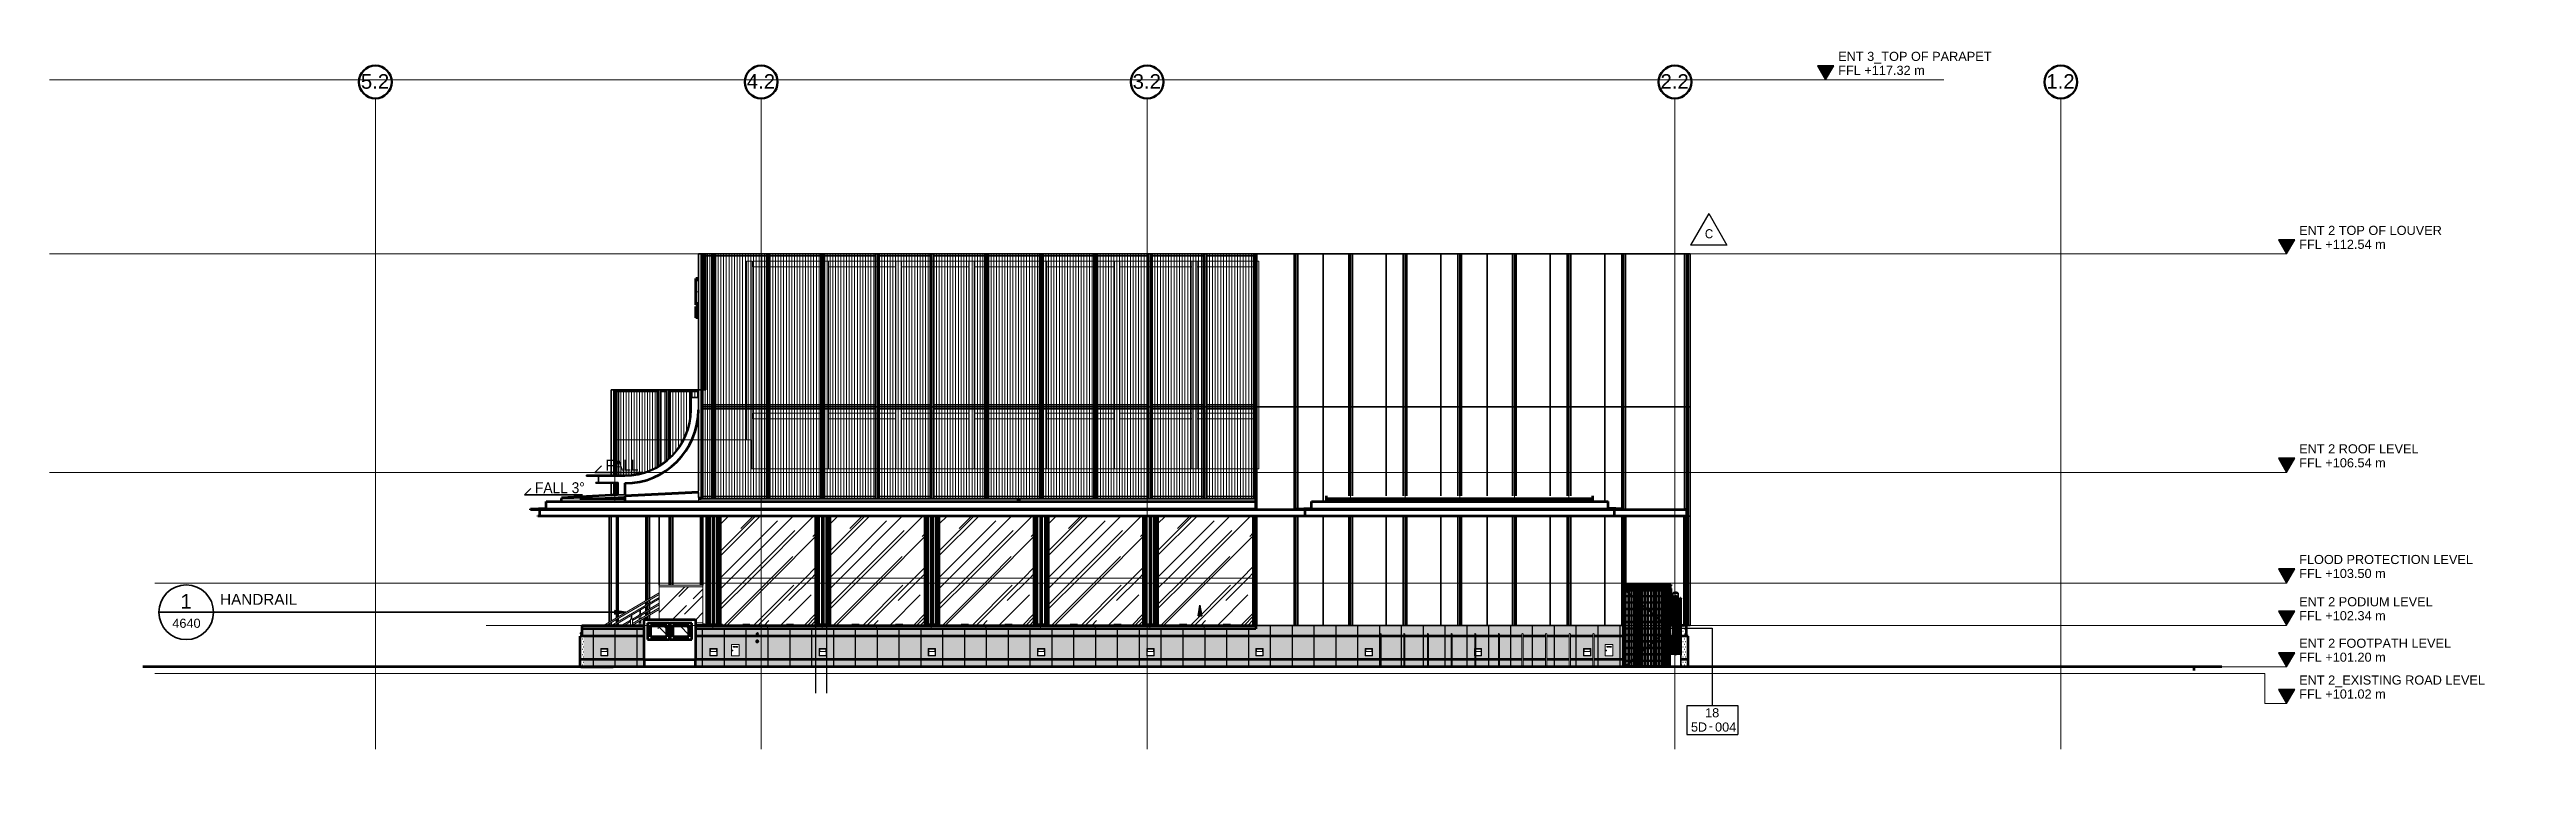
# Model space of a CAD drawing. Header units: millimetres. Extents: x -220592 to 404889, y -217665 to 38245.
# Drawn here: x 1224.9 to 1292.9, y -493.7 to -473.5 of the extents above; entities that cross this region are included whole.
import ezdxf

# ---------------------------------------------------------------- set-up
doc = ezdxf.new("R2010")
doc.units = ezdxf.units.MM
for name, pattern in [('DPA_Boundary Line 100', [750, 0, -150, 300, -150, 0, -150]), ('DPA_Grid _ Level 100', [500, 275, -80, 65, -80]), ('DPA_Hidden 100', [300, 200, -100]), ('DPA_Hidden 250', [150, 100, -50]), ('DPA_Hidden 500', [70, 40, -30])]:
    doc.linetypes.add(name, pattern=pattern)
doc.layers.get('Defpoints').update_dxf_attribs({"color": 255})
for name, color, linetype, lineweight in [('A-ANNO-DIMS', 211, 'Continuous', 9), ('A-ANNO-NOTE', 3, 'Continuous', 9), ('A-DETL', 90, 'Continuous', 70), ('A-DOOR', 31, 'Continuous', 5), ('A-DOOR-FRAM', 31, 'Continuous', 70), ('A-DOOR-IDEN', 31, 'Continuous', 25), ('A-DOOR-OPNG', 31, 'Continuous', 35), ('A-FLOR-HRAL', 11, 'Continuous', 5), ('A-FLOR-LEVL', 51, 'Continuous', 9), ('A-GENM', 250, 'Continuous', 9), ('A-GENM-HDLN', 13, 'DPA_Hidden 500', 5), ('A-GLAZ-CURT', 2, 'Continuous', 35), ('A-GLAZ-CWMG', 51, 'Continuous', 5), ('A-ROOF', 132, 'Continuous', 5), ('A-ROOF-PATT', 132, 'Continuous', 5), ('A-WALL', 113, 'Continuous', 5), ('A-WALL-PATT', 111, 'Continuous', 25), ('C-PRKG', 70, 'Continuous', 9), ('E-ELEC-EQPM', 71, 'Continuous', 9), ('E-ELEC-FIXT', 91, 'Continuous', 5), ('E-LITE-EQPM', 33, 'Continuous', 5), ('G-ANNO-REVC-IDEN', 71, 'Continuous', 25), ('G-ANNO-TEXT', 231, 'Continuous', 9), ('P-PIPE', 3, 'Continuous', 35), ('P-SANR-FIXT', 6, 'Continuous', 35), ('Q-SPCQ', 91, 'Continuous', 35), ('S-GRID', 1, 'Continuous', 0), ('S-GRID-IDEN', 1, 'Continuous', 50), ('S-STRS', 31, 'Continuous', 5)]:
    doc.layers.add(name, color=color, linetype=linetype, lineweight=lineweight)
doc.styles.add('ARIAL', font='arial.ttf')
doc.styles.add('Arial_1', font='arial.ttf', dxfattribs={"height": 125})
doc.styles.add('Arial_2', font='arial.ttf', dxfattribs={"height": 300})
doc.styles.add('Arial_3', font='arial.ttf', dxfattribs={"width": 0.9, "height": 2})
doc.styles.add('Arial_4', font='arial.ttf', dxfattribs={"width": 0.9, "height": 3})
doc.dimstyles.new('DPA-DIM-3_0_C-T_1', dxfattribs={"dimscale": 304.8, "dimtxt": 1.004192, "dimasz": 0.492126, "dimexe": 0.656168, "dimexo": 0.0625, "dimgap": 0.164042, "dimtad": 0, "dimjust": 2, "dimdec": 0, "dimlfac": 304.8, "dimzin": 0, "dimdsep": 46, "dimtxsty": 'Arial_2', "dimblk1": 'DOTBLANK', "dimblk2": 'OBLIQUE', "dimsah": 1, "dimcen": 0.09, "dimdle": 0.656168, "dimadec": 8, "dimazin": 0, "dimtfac": 1, "dimtdec": 4, "dimtix": 1, "dimtmove": 2, "dimatfit": 3, "dimfxl": 0.004306, "dimfxlon": 1, "dimtvp": 1, "dimtolj": 1, "dimtzin": 0, "dimarcsym": 2})
pattern_1 = [(45, (-42467.8, 120820.8), (660.511, 1761.362), [11676.29, -1556.84, 3892.1, -778.42]), (45, (-42010.9, 121828.1), (-1282.492, 181.641), [2335.258, -256.878, 4670.516, -583.815]), (45, (-42660.44, 121563.86), (2493.4282, 3230.9986), [6227.355, -1089.787, 3113.678, -778.42])]
pattern_2 = [(45, (-45467.8, 120820.8), (660.511, 1761.362), [11676.29, -1556.84, 3892.1, -778.42]), (45, (-45010.9, 121828.1), (-1282.492, 181.641), [2335.258, -256.878, 4670.516, -583.815]), (45, (-45660.44, 121563.86), (2493.4282, 3230.9986), [6227.355, -1089.787, 3113.678, -778.42])]
pattern_3 = [(45, (-39467.8, 120820.8), (660.511, 1761.362), [11676.29, -1556.84, 3892.1, -778.42]), (45, (-39010.9, 121828.1), (-1282.492, 181.641), [2335.258, -256.878, 4670.516, -583.815]), (45, (-39660.44, 121563.86), (2493.4282, 3230.9986), [6227.355, -1089.787, 3113.678, -778.42])]
pattern_4 = [(45, (-36467.8, 120820.8), (660.511, 1761.362), [11676.29, -1556.84, 3892.1, -778.42]), (45, (-36010.9, 121828.1), (-1282.492, 181.641), [2335.258, -256.878, 4670.516, -583.815]), (45, (-36660.44, 121563.86), (2493.4282, 3230.9986), [6227.355, -1089.787, 3113.678, -778.42])]
pattern_5 = [(45, (-33467.8, 120820.8), (660.511, 1761.362), [11676.29, -1556.84, 3892.1, -778.42]), (45, (-33010.9, 121828.1), (-1282.492, 181.641), [2335.258, -256.878, 4670.516, -583.815]), (45, (-33660.44, 121563.86), (2493.4282, 3230.9986), [6227.355, -1089.787, 3113.678, -778.42])]
pattern_6 = [(90, (1239.2032, -490.70947), (-0.6, 4e-17), [])]
pattern_7 = [(0, (1380.1641, -591.62947), (0.035282, 0.070564), [0.007823, -0.062741])]

msp = doc.modelspace()

# ---------------------------------------------------------------- texts
at = {"layer": 'A-ANNO-NOTE', "lineweight": 9, "attachment_point": 1}
for s, insert, char_height, width, style in [('1', (1228.4597, -488.429), 0.4, 0.376793, 'ARIAL'), ('4640', (1228.2356, -489.1075), 0.25, 0.929957, 'Arial_1')]:
    msp.add_mtext(s, dxfattribs=dict(at, insert=insert, char_height=char_height, width=width, style=style))
at = {"layer": 'A-DOOR-IDEN', "lineweight": 9, "char_height": 0.25, "attachment_point": 1, "style": 'Arial_1'}
for s, insert, width in [('18', (1270.3416, -491.5655), 0.464979), ('5', (1269.9532, -491.9576), 0.232489), ('D', (1270.1437, -491.9576), 0.304641), ('004', (1270.6143, -491.9576), 0.697468)]:
    msp.add_mtext(s, dxfattribs=dict(at, insert=insert, width=width))
at = {"layer": 'G-ANNO-REVC-IDEN', "lineweight": 9, "insert": (1270.3355, -478.4088), "char_height": 0.25, "width": 0.243713, "attachment_point": 1, "style": 'Arial_4'}
msp.add_mtext('C', dxfattribs=at)
at = {"layer": 'G-ANNO-TEXT', "color": 7, "insert": (1229.5482, -488.4256), "char_height": 0.3, "width": 2.597468, "attachment_point": 1, "style": 'Arial_2'}
msp.add_mtext('HANDRAIL', dxfattribs=at)
at = {"layer": 'S-GRID-IDEN', "lineweight": 9, "char_height": 0.4, "width": 0.945991, "attachment_point": 1, "style": 'ARIAL'}
for s, insert in [('5.2', (1233.4154, -474.1497)), ('4.2', (1244.0154, -474.1497)), ('3.2', (1254.6154, -474.1497)), ('2.2', (1269.1152, -474.1497)), ('1.2', (1279.7152, -474.1497))]:
    msp.add_mtext(s, dxfattribs=dict(at, insert=insert))

# ---------------------------------------------------------------- blocks, each defined once
blk = doc.blocks.new('DPA_CP_Entrance Louver Grill Vertical Z1 - Louver Grill Vertical Z-24576735-ENT 2 ELE-4 Sheet')
at = {"layer": 'A-GLAZ-CURT'}
for p, q in [((-137301, 108340), (-137253, 108340)), ((-137301, 105816), (-137301, 108340)), ((-137253, 108340), (-137251, 108340)), ((-137253, 105816), (-137253, 108340)), ((-137251, 105816), (-137251, 108340)), ((-137251, 108340), (-137010, 108340)), ((-137251, 108290), (-137010, 108290)), ((-137010, 108340), (-137008, 108340)), ((-137010, 108340), (-137010, 105816)), ((-137008, 108340), (-136960, 108340)), ((-137008, 108340), (-137008, 105816)), ((-136960, 108340), (-136960, 105816)), ((-137253, 105816), (-137301, 105816)), ((-137251, 105816), (-137253, 105816)), ((-137251, 105876), (-137010, 105876)), ((-137251, 105816), (-137010, 105816)), ((-137008, 105816), (-137010, 105816)), ((-136960, 105816), (-137008, 105816))]:
    blk.add_line(p, q, dxfattribs=at)
blk = doc.blocks.new('DPA_CP_Entrance Louver Grill Vertical Z1 - Louver Grill Vertical Z-24576802-ENT 2 ELE-4 Sheet')
at = {"layer": 'A-GLAZ-CURT'}
for p, q in [((-136960, 108340), (-136912, 108340)), ((-136960, 105816), (-136960, 108340)), ((-136912, 108340), (-136910, 108340)), ((-136912, 105816), (-136912, 108340)), ((-136910, 105816), (-136910, 108340)), ((-136910, 108340), (-135510, 108340)), ((-136910, 108290), (-135510, 108290)), ((-135510, 108340), (-135508, 108340)), ((-135510, 108340), (-135510, 105816)), ((-135508, 108340), (-135460, 108340)), ((-135508, 108340), (-135508, 105816)), ((-135460, 108340), (-135460, 105816)), ((-136912, 105816), (-136960, 105816)), ((-136910, 105816), (-136912, 105816)), ((-136910, 105876), (-135510, 105876)), ((-136910, 105816), (-135510, 105816)), ((-135508, 105816), (-135510, 105816)), ((-135460, 105816), (-135508, 105816))]:
    blk.add_line(p, q, dxfattribs=at)
blk = doc.blocks.new('DPA_CP_Entrance Louver Grill Vertical Z1 - Louver Grill Vertical Z-24576868-ENT 2 ELE-4 Sheet')
at = {"layer": 'A-GLAZ-CURT'}
for p, q in [((-135460, 108340), (-135412, 108340)), ((-135460, 105816), (-135460, 108340)), ((-135412, 108340), (-135410, 108340)), ((-135412, 105816), (-135412, 108340)), ((-135410, 105816), (-135410, 108340)), ((-135410, 108340), (-134010, 108340)), ((-135410, 108290), (-134010, 108290)), ((-134010, 108340), (-134008, 108340)), ((-134010, 108340), (-134010, 105816)), ((-134008, 108340), (-133960, 108340)), ((-134008, 108340), (-134008, 105816)), ((-133960, 108340), (-133960, 105816)), ((-135412, 105816), (-135460, 105816)), ((-135410, 105816), (-135412, 105816)), ((-135410, 105876), (-134010, 105876)), ((-135410, 105816), (-134010, 105816)), ((-134008, 105816), (-134010, 105816)), ((-133960, 105816), (-134008, 105816))]:
    blk.add_line(p, q, dxfattribs=at)
blk = doc.blocks.new('DPA_CP_Entrance Louver Grill Vertical Z1 - Louver Grill Vertical Z-24576934-ENT 2 ELE-4 Sheet')
at = {"layer": 'A-GLAZ-CURT'}
for p, q in [((-130960, 108340), (-130912, 108340)), ((-130960, 105816), (-130960, 108340)), ((-130912, 108340), (-130910, 108340)), ((-130912, 105816), (-130912, 108340)), ((-130910, 105816), (-130910, 108340)), ((-130910, 108340), (-129510, 108340)), ((-130910, 108290), (-129510, 108290)), ((-129510, 108340), (-129508, 108340)), ((-129510, 108340), (-129510, 105816)), ((-129508, 108340), (-129460, 108340)), ((-129508, 108340), (-129508, 105816)), ((-129460, 108340), (-129460, 105816)), ((-130912, 105816), (-130960, 105816)), ((-130910, 105816), (-130912, 105816)), ((-130910, 105876), (-129510, 105876)), ((-130910, 105816), (-129510, 105816)), ((-129508, 105816), (-129510, 105816)), ((-129460, 105816), (-129508, 105816))]:
    blk.add_line(p, q, dxfattribs=at)
blk = doc.blocks.new('DPA_CP_Entrance Louver Grill Vertical Z1 - Louver Grill Vertical Z-24577000-ENT 2 ELE-4 Sheet')
at = {"layer": 'A-GLAZ-CURT'}
for p, q in [((-127960, 108340), (-127912, 108340)), ((-127960, 105816), (-127960, 108340)), ((-127912, 108340), (-127910, 108340)), ((-127912, 105816), (-127912, 108340)), ((-127910, 105816), (-127910, 108340)), ((-127910, 108340), (-126510, 108340)), ((-127910, 108290), (-126510, 108290)), ((-126510, 108340), (-126508, 108340)), ((-126510, 108340), (-126510, 105816)), ((-126508, 108340), (-126460, 108340)), ((-126508, 108340), (-126508, 105816)), ((-126460, 108340), (-126460, 105816)), ((-127912, 105816), (-127960, 105816)), ((-127910, 105816), (-127912, 105816)), ((-127910, 105876), (-126510, 105876)), ((-127910, 105816), (-126510, 105816)), ((-126508, 105816), (-126510, 105816)), ((-126460, 105816), (-126508, 105816))]:
    blk.add_line(p, q, dxfattribs=at)
blk = doc.blocks.new('DPA_U BICYCLE PARKING - DPA_U BICYCLE PARKING_650mm-5206180-ENT 2 ELE-4 Sheet')
at = {"layer": 'C-PRKG'}
for p, q in [((-112802, 102070), (-112802, 101200)), ((-112772, 101200), (-112772, 102070))]:
    blk.add_line(p, q, dxfattribs=at)
at = {"layer": 'C-PRKG', "flags": 128}
for points in [[(-112802, 102100), (-112802, 102101), (-112802, 102101), (-112802, 102102), (-112802, 102102), (-112802, 102103), (-112802, 102104), (-112802, 102104), (-112802, 102105), (-112801, 102105), (-112801, 102106), (-112801, 102106), (-112801, 102107), (-112800, 102107), (-112800, 102108), (-112800, 102108), (-112799, 102109), (-112799, 102109), (-112799, 102110), (-112798, 102110), (-112798, 102111), (-112797, 102111), (-112797, 102112), (-112797, 102112), (-112796, 102112), (-112796, 102113), (-112795, 102113), (-112795, 102113), (-112794, 102114), (-112793, 102114), (-112793, 102114), (-112792, 102114), (-112792, 102114), (-112791, 102115)], [(-112802, 102093), (-112802, 102094), (-112802, 102095), (-112802, 102095), (-112802, 102096), (-112802, 102096), (-112802, 102097), (-112802, 102098), (-112802, 102098), (-112802, 102098), (-112802, 102099), (-112802, 102099), (-112802, 102099), (-112802, 102100), (-112802, 102100), (-112802, 102100), (-112802, 102100), (-112802, 102100)], [(-112802, 102100), (-112802, 102100), (-112802, 102100), (-112802, 102100), (-112802, 102100), (-112802, 102099), (-112802, 102099), (-112802, 102099), (-112802, 102098), (-112802, 102098), (-112802, 102098), (-112802, 102097), (-112802, 102097), (-112802, 102096), (-112802, 102095), (-112802, 102095), (-112802, 102094), (-112802, 102093), (-112802, 102093), (-112802, 102092), (-112802, 102091), (-112802, 102090), (-112802, 102089), (-112802, 102088), (-112802, 102087), (-112802, 102086), (-112802, 102085), (-112802, 102084), (-112802, 102083), (-112802, 102082), (-112802, 102081), (-112802, 102080), (-112802, 102079), (-112802, 102077), (-112802, 102076), (-112802, 102075), (-112802, 102074), (-112802, 102073), (-112802, 102072), (-112802, 102070), (-112802, 102070)], [(-112802, 102070), (-112802, 102071), (-112802, 102072), (-112802, 102074), (-112802, 102075), (-112802, 102076), (-112802, 102077), (-112802, 102078), (-112802, 102079), (-112802, 102081), (-112802, 102082), (-112802, 102083), (-112802, 102084)], [(-112783, 102114), (-112782, 102114), (-112782, 102114), (-112781, 102114), (-112781, 102113), (-112780, 102113), (-112779, 102113), (-112779, 102112), (-112779, 102112), (-112778, 102112), (-112778, 102111), (-112777, 102111), (-112777, 102110), (-112776, 102110), (-112776, 102110), (-112776, 102109), (-112775, 102109), (-112775, 102108), (-112775, 102108), (-112774, 102107), (-112774, 102107), (-112774, 102106), (-112773, 102105), (-112773, 102105), (-112773, 102104), (-112773, 102104), (-112773, 102103), (-112773, 102103), (-112773, 102102), (-112773, 102101), (-112772, 102101), (-112772, 102100), (-112772, 102100)], [(-112772, 102100), (-112772, 102100), (-112772, 102100), (-112772, 102100), (-112772, 102100), (-112772, 102099), (-112772, 102099), (-112772, 102099), (-112772, 102098), (-112772, 102098), (-112772, 102098), (-112772, 102097), (-112772, 102097), (-112772, 102096), (-112772, 102095), (-112772, 102095), (-112772, 102094), (-112772, 102093), (-112772, 102093), (-112772, 102092), (-112772, 102091), (-112772, 102090), (-112772, 102089), (-112772, 102088), (-112772, 102087), (-112772, 102086), (-112772, 102085), (-112772, 102084), (-112772, 102083), (-112772, 102082), (-112772, 102081), (-112772, 102080), (-112772, 102079), (-112772, 102077), (-112772, 102076), (-112772, 102075), (-112772, 102074), (-112772, 102073), (-112772, 102072), (-112772, 102070), (-112772, 102070)], [(-112772, 102070), (-112772, 102071), (-112772, 102072), (-112772, 102074), (-112772, 102075), (-112772, 102076), (-112772, 102077), (-112772, 102078), (-112772, 102079), (-112772, 102081), (-112772, 102082), (-112772, 102083), (-112772, 102084), (-112772, 102085), (-112772, 102086), (-112772, 102087), (-112772, 102088), (-112772, 102089), (-112772, 102090), (-112772, 102091), (-112772, 102092), (-112772, 102092), (-112772, 102093), (-112772, 102094), (-112772, 102095), (-112772, 102095), (-112772, 102096), (-112772, 102096), (-112772, 102097), (-112772, 102098), (-112772, 102098), (-112772, 102098), (-112772, 102099), (-112772, 102099), (-112772, 102099), (-112772, 102100), (-112772, 102100), (-112772, 102100), (-112772, 102100), (-112772, 102100)]]:
    blk.add_lwpolyline(points, dxfattribs=at)
blk = doc.blocks.new('DPA_U BICYCLE PARKING - DPA_U BICYCLE PARKING_650mm-V26-ENT 2 ELE-4 Sheet')
at = {"layer": 'C-PRKG'}
for p, q in [((-113452, 102070), (-113452, 101205)), ((-113422, 101205), (-113422, 102070))]:
    blk.add_line(p, q, dxfattribs=at)
at = {"layer": 'C-PRKG', "flags": 128}
for points in [[(-113452, 102100), (-113452, 102101), (-113452, 102101), (-113452, 102102), (-113452, 102102), (-113452, 102103), (-113452, 102104), (-113452, 102104), (-113452, 102105), (-113451, 102105), (-113451, 102106), (-113451, 102106), (-113451, 102107), (-113450, 102107), (-113450, 102108), (-113450, 102108), (-113449, 102109), (-113449, 102109), (-113449, 102110), (-113448, 102110), (-113448, 102111), (-113447, 102111), (-113447, 102112), (-113447, 102112), (-113446, 102112), (-113446, 102113), (-113445, 102113), (-113445, 102113), (-113444, 102114), (-113443, 102114), (-113443, 102114), (-113442, 102114), (-113442, 102114), (-113441, 102115)], [(-113452, 102093), (-113452, 102094), (-113452, 102095), (-113452, 102095), (-113452, 102096), (-113452, 102096), (-113452, 102097), (-113452, 102098), (-113452, 102098), (-113452, 102098), (-113452, 102099), (-113452, 102099), (-113452, 102099), (-113452, 102100), (-113452, 102100), (-113452, 102100), (-113452, 102100), (-113452, 102100)], [(-113452, 102100), (-113452, 102100), (-113452, 102100), (-113452, 102100), (-113452, 102100), (-113452, 102099), (-113452, 102099), (-113452, 102099), (-113452, 102098), (-113452, 102098), (-113452, 102098), (-113452, 102097), (-113452, 102097), (-113452, 102096), (-113452, 102095), (-113452, 102095), (-113452, 102094), (-113452, 102093), (-113452, 102093), (-113452, 102092), (-113452, 102091), (-113452, 102090), (-113452, 102089), (-113452, 102088), (-113452, 102087), (-113452, 102086), (-113452, 102085), (-113452, 102084), (-113452, 102083), (-113452, 102082), (-113452, 102081), (-113452, 102080), (-113452, 102079), (-113452, 102077), (-113452, 102076), (-113452, 102075), (-113452, 102074), (-113452, 102073), (-113452, 102072), (-113452, 102070), (-113452, 102070)], [(-113452, 102070), (-113452, 102071), (-113452, 102072), (-113452, 102074), (-113452, 102075), (-113452, 102076), (-113452, 102077), (-113452, 102078), (-113452, 102079), (-113452, 102081), (-113452, 102082), (-113452, 102083), (-113452, 102084)], [(-113433, 102114), (-113432, 102114), (-113432, 102114), (-113431, 102114), (-113431, 102113), (-113430, 102113), (-113429, 102113), (-113429, 102112), (-113429, 102112), (-113428, 102112), (-113428, 102111), (-113427, 102111), (-113427, 102110), (-113426, 102110), (-113426, 102110), (-113426, 102109), (-113425, 102109), (-113425, 102108), (-113425, 102108), (-113424, 102107), (-113424, 102107), (-113424, 102106), (-113423, 102105), (-113423, 102105), (-113423, 102104), (-113423, 102104), (-113423, 102103), (-113423, 102103), (-113423, 102102), (-113423, 102101), (-113422, 102101), (-113422, 102100), (-113422, 102100)], [(-113422, 102100), (-113422, 102100), (-113422, 102100), (-113422, 102100), (-113422, 102100), (-113422, 102099), (-113422, 102099), (-113422, 102099), (-113422, 102098), (-113422, 102098), (-113422, 102098), (-113422, 102097), (-113422, 102097), (-113422, 102096), (-113422, 102095), (-113422, 102095), (-113422, 102094), (-113422, 102093), (-113422, 102093), (-113422, 102092), (-113422, 102091), (-113422, 102090), (-113422, 102089), (-113422, 102088), (-113422, 102087), (-113422, 102086), (-113422, 102085), (-113422, 102084), (-113422, 102083), (-113422, 102082), (-113422, 102081), (-113422, 102080), (-113422, 102079), (-113422, 102077), (-113422, 102076), (-113422, 102075), (-113422, 102074), (-113422, 102073), (-113422, 102072), (-113422, 102070), (-113422, 102070)], [(-113422, 102070), (-113422, 102071), (-113422, 102072), (-113422, 102074), (-113422, 102075), (-113422, 102076), (-113422, 102077), (-113422, 102078), (-113422, 102079), (-113422, 102081), (-113422, 102082), (-113422, 102083), (-113422, 102084), (-113422, 102085), (-113422, 102086), (-113422, 102087), (-113422, 102088), (-113422, 102089), (-113422, 102090), (-113422, 102091), (-113422, 102092), (-113422, 102092), (-113422, 102093), (-113422, 102094), (-113422, 102095), (-113422, 102095), (-113422, 102096), (-113422, 102096), (-113422, 102097), (-113422, 102098), (-113422, 102098), (-113422, 102098), (-113422, 102099), (-113422, 102099), (-113422, 102099), (-113422, 102100), (-113422, 102100), (-113422, 102100), (-113422, 102100), (-113422, 102100)]]:
    blk.add_lwpolyline(points, dxfattribs=at)
blk = doc.blocks.new('DPA_U BICYCLE PARKING - DPA_U BICYCLE PARKING_650mm-V27-ENT 2 ELE-4 Sheet')
at = {"layer": 'C-PRKG'}
for p, q in [((-114752, 102070), (-114752, 101201)), ((-114722, 101201), (-114722, 102070))]:
    blk.add_line(p, q, dxfattribs=at)
at = {"layer": 'C-PRKG', "flags": 128}
for points in [[(-114752, 102100), (-114752, 102101), (-114752, 102101), (-114752, 102102), (-114752, 102102), (-114752, 102103), (-114752, 102104), (-114752, 102104), (-114752, 102105), (-114751, 102105), (-114751, 102106), (-114751, 102106), (-114751, 102107), (-114750, 102107), (-114750, 102108), (-114750, 102108), (-114749, 102109), (-114749, 102109), (-114749, 102110), (-114748, 102110), (-114748, 102111), (-114747, 102111), (-114747, 102112), (-114747, 102112), (-114746, 102112), (-114746, 102113), (-114745, 102113), (-114745, 102113), (-114744, 102114), (-114743, 102114), (-114743, 102114), (-114742, 102114), (-114742, 102114), (-114741, 102115)], [(-114752, 102093), (-114752, 102094), (-114752, 102095), (-114752, 102095), (-114752, 102096), (-114752, 102096), (-114752, 102097), (-114752, 102098), (-114752, 102098), (-114752, 102098), (-114752, 102099), (-114752, 102099), (-114752, 102099), (-114752, 102100), (-114752, 102100), (-114752, 102100), (-114752, 102100), (-114752, 102100)], [(-114752, 102100), (-114752, 102100), (-114752, 102100), (-114752, 102100), (-114752, 102100), (-114752, 102099), (-114752, 102099), (-114752, 102099), (-114752, 102098), (-114752, 102098), (-114752, 102098), (-114752, 102097), (-114752, 102097), (-114752, 102096), (-114752, 102095), (-114752, 102095), (-114752, 102094), (-114752, 102093), (-114752, 102093), (-114752, 102092), (-114752, 102091), (-114752, 102090), (-114752, 102089), (-114752, 102088), (-114752, 102087), (-114752, 102086), (-114752, 102085), (-114752, 102084), (-114752, 102083), (-114752, 102082), (-114752, 102081), (-114752, 102080), (-114752, 102079), (-114752, 102077), (-114752, 102076), (-114752, 102075), (-114752, 102074), (-114752, 102073), (-114752, 102072), (-114752, 102070), (-114752, 102070)], [(-114752, 102070), (-114752, 102071), (-114752, 102072), (-114752, 102074), (-114752, 102075), (-114752, 102076), (-114752, 102077), (-114752, 102078), (-114752, 102079), (-114752, 102081), (-114752, 102082), (-114752, 102083), (-114752, 102084)], [(-114733, 102114), (-114732, 102114), (-114732, 102114), (-114731, 102114), (-114731, 102113), (-114730, 102113), (-114729, 102113), (-114729, 102112), (-114729, 102112), (-114728, 102112), (-114728, 102111), (-114727, 102111), (-114727, 102110), (-114726, 102110), (-114726, 102110), (-114726, 102109), (-114725, 102109), (-114725, 102108), (-114725, 102108), (-114724, 102107), (-114724, 102107), (-114724, 102106), (-114723, 102105), (-114723, 102105), (-114723, 102104), (-114723, 102104), (-114723, 102103), (-114723, 102103), (-114723, 102102), (-114723, 102101), (-114722, 102101), (-114722, 102100), (-114722, 102100)], [(-114722, 102100), (-114722, 102100), (-114722, 102100), (-114722, 102100), (-114722, 102100), (-114722, 102099), (-114722, 102099), (-114722, 102099), (-114722, 102098), (-114722, 102098), (-114722, 102098), (-114722, 102097), (-114722, 102097), (-114722, 102096), (-114722, 102095), (-114722, 102095), (-114722, 102094), (-114722, 102093), (-114722, 102093), (-114722, 102092), (-114722, 102091), (-114722, 102090), (-114722, 102089), (-114722, 102088), (-114722, 102087), (-114722, 102086), (-114722, 102085), (-114722, 102084), (-114722, 102083), (-114722, 102082), (-114722, 102081), (-114722, 102080), (-114722, 102079), (-114722, 102077), (-114722, 102076), (-114722, 102075), (-114722, 102074), (-114722, 102073), (-114722, 102072), (-114722, 102070), (-114722, 102070)], [(-114722, 102070), (-114722, 102071), (-114722, 102072), (-114722, 102074), (-114722, 102075), (-114722, 102076), (-114722, 102077), (-114722, 102078), (-114722, 102079), (-114722, 102081), (-114722, 102082), (-114722, 102083), (-114722, 102084), (-114722, 102085), (-114722, 102086), (-114722, 102087), (-114722, 102088), (-114722, 102089), (-114722, 102090), (-114722, 102091), (-114722, 102092), (-114722, 102092), (-114722, 102093), (-114722, 102094), (-114722, 102095), (-114722, 102095), (-114722, 102096), (-114722, 102096), (-114722, 102097), (-114722, 102098), (-114722, 102098), (-114722, 102098), (-114722, 102099), (-114722, 102099), (-114722, 102099), (-114722, 102100), (-114722, 102100), (-114722, 102100), (-114722, 102100), (-114722, 102100)]]:
    blk.add_lwpolyline(points, dxfattribs=at)
blk = doc.blocks.new('DPA_Curved type A 1 - Curved Type A-23228978-ENT 2 ELE-4 Sheet')
at = {"layer": 'A-GLAZ-CURT'}
for p, q in [((-110236, 105340), (-110185, 105340)), ((-110185, 105340), (-110135, 105340)), ((-110185, 105340), (-110185, 102340)), ((-110135, 105340), (-110135, 102340)), ((-110185, 102340), (-110236, 102340)), ((-110135, 102340), (-110185, 102340))]:
    blk.add_line(p, q, dxfattribs=at)
blk = doc.blocks.new('DPA_Curved type B 1 - Curved Type B-24590434-ENT 2 ELE-4 Sheet')
at = {"layer": 'A-GLAZ-CURT'}
for p, q in [((-139827, 102432), (-139827, 105340)), ((-139777, 102461), (-139777, 105340)), ((-139627, 102549), (-139627, 105340)), ((-139827, 102340), (-139827, 102388)), ((-139777, 102340), (-139777, 102418)), ((-139627, 102419), (-139627, 102505)), ((-139627, 102340), (-139627, 102375))]:
    blk.add_line(p, q, dxfattribs=at)
blk = doc.blocks.new('DPA_Curved type A 1 - Curved Type A-23672012-ENT 2 ELE-4 Sheet')
at = {"layer": 'A-GLAZ-CURT'}
for p, q in [((-138130, 103440), (-138130, 105340)), ((-138080, 103440), (-138080, 105340)), ((-137323, 103440), (-137323, 105340)), ((-137273, 103440), (-137273, 105340)), ((-137323, 102340), (-137323, 102360))]:
    blk.add_line(p, q, dxfattribs=at)
blk = doc.blocks.new('Enrance Curtain Wall Panel End_SD - Enrance Curtain Wall Panel End_SD-13259591-ENT 2 ELE-4 Sheet')
at = {"layer": 'A-DETL'}
for p, q in [((-122135, 105340), (-122135, 104440)), ((-122135, 104440), (-122135, 102350)), ((-122133, 102350), (-122135, 102350)), ((-122082, 102350), (-122133, 102350)), ((-122132, 102350), (-122132, 102340))]:
    blk.add_line(p, q, dxfattribs=at)
blk = doc.blocks.new('Enrance Curtain Wall Panel Edge 4_3000 - Enrance Curtain Wall Panel Edge 4_3000-13149860-ENT 2 ELE-4 Sheet')
at = {"layer": 'A-DETL'}
for p, q in [((-125160, 105340), (-125160, 103840)), ((-125085, 103840), (-125085, 105340)), ((-125075, 105340), (-125075, 103840)), ((-124970, 103840), (-124970, 105340)), ((-124950, 105340), (-124950, 103840)), ((-124845, 103840), (-124845, 105340)), ((-124835, 105340), (-124835, 103840)), ((-124760, 103840), (-124760, 105340)), ((-125160, 103840), (-125160, 102350)), ((-125085, 102350), (-125085, 103840)), ((-125075, 103840), (-125075, 102350)), ((-124970, 102350), (-124970, 103840)), ((-124950, 103840), (-124950, 102350)), ((-124845, 102350), (-124845, 103840)), ((-124835, 103840), (-124835, 102350)), ((-124760, 102350), (-124760, 103840)), ((-125096, 102350), (-125160, 102350)), ((-125157, 102350), (-125157, 102340)), ((-125093, 102350), (-125096, 102350)), ((-125088, 102350), (-125093, 102350)), ((-125088, 102340), (-125088, 102350)), ((-125075, 102350), (-125085, 102350)), ((-125072, 102350), (-125075, 102350)), ((-125072, 102340), (-125072, 102350)), ((-124972, 102350), (-125072, 102350)), ((-124973, 102340), (-124973, 102350)), ((-124968, 102350), (-124970, 102350)), ((-124952, 102350), (-124968, 102350)), ((-124948, 102350), (-124950, 102350)), ((-124848, 102350), (-124948, 102350)), ((-124947, 102340), (-124947, 102350)), ((-124848, 102340), (-124848, 102350)), ((-124835, 102350), (-124845, 102350)), ((-124832, 102350), (-124835, 102350)), ((-124832, 102340), (-124832, 102350)), ((-124827, 102350), (-124832, 102350)), ((-124825, 102350), (-124827, 102350)), ((-124760, 102350), (-124825, 102350)), ((-124763, 102340), (-124763, 102350))]:
    blk.add_line(p, q, dxfattribs=at)
at = {"layer": 'A-GENM'}
for p, q in [((-125160, 102350), (-125159, 102350)), ((-125085, 102350), (-125088, 102350)), ((-124970, 102350), (-124972, 102350)), ((-124950, 102350), (-124952, 102350)), ((-124845, 102350), (-124848, 102350)), ((-124761, 102350), (-124760, 102350))]:
    blk.add_line(p, q, dxfattribs=at)
at = {"layer": 'A-GENM-HDLN'}
for p, q in [((-125093, 102340), (-125093, 102350)), ((-124827, 102340), (-124827, 102350))]:
    blk.add_line(p, q, dxfattribs=at)
blk = doc.blocks.new('DPA_CP_Entrance Canopy Curve Only - Entrance Canopy Curve-14882537-ENT 2 ELE-4 Sheet')
at = {"layer": 'A-GLAZ-CURT'}
for p, q in [((-137575, 108596), (-137575, 108811)), ((-137575, 108811), (-137575, 108596)), ((-137575, 108811), (-137575, 108811))]:
    blk.add_line(p, q, dxfattribs=at)
blk.add_ellipse((-139395, 108261), major_axis=(0, 2020), ratio=1, start_param=4.695944, end_param=4.711868, dxfattribs=at)
blk = doc.blocks.new('DPA_CP_Entrance Louver Grill Vertical Z1 - Louver Grill Vertical Z-24468302-ENT 2 ELE-4 Sheet')
at = {"layer": 'A-GLAZ-CURT'}
for p, q in [((-139700, 108811), (-139652, 108811)), ((-139700, 106461), (-139700, 108811)), ((-139652, 108811), (-139650, 108811)), ((-139652, 106461), (-139652, 108811)), ((-139650, 106461), (-139650, 108811)), ((-139650, 108811), (-138510, 108811)), ((-139650, 108761), (-138510, 108761)), ((-138510, 108811), (-138508, 108811)), ((-138510, 108811), (-138510, 106695)), ((-138508, 108811), (-138460, 108811)), ((-138508, 108811), (-138508, 106696)), ((-138460, 108811), (-138460, 106725)), ((-139700, 105917), (-139700, 106241)), ((-139652, 105919), (-139652, 106241)), ((-139650, 105919), (-139650, 106241)), ((-139700, 105849), (-139700, 105867)), ((-139652, 105849), (-139700, 105849)), ((-139652, 105849), (-139652, 105869)), ((-139650, 105849), (-139652, 105849)), ((-139650, 105849), (-139650, 105869)), ((-139650, 105849), (-139396, 105849))]:
    blk.add_line(p, q, dxfattribs=at)
blk = doc.blocks.new('DPA_CP_Entrance Louver Grill Vertical Z1 - Louver Grill Vertical Z-24468367-ENT 2 ELE-4 Sheet')
at = {"layer": 'A-GLAZ-CURT'}
for p, q in [((-138460, 108811), (-138412, 108811)), ((-138460, 106725), (-138460, 108811)), ((-138412, 108811), (-138410, 108811)), ((-138412, 106754), (-138412, 108811)), ((-138410, 106755), (-138410, 108811)), ((-138410, 108811), (-138250, 108811)), ((-138410, 108761), (-138250, 108761)), ((-138250, 108811), (-138248, 108811)), ((-138250, 108811), (-138250, 106875)), ((-138248, 108811), (-138200, 108811)), ((-138248, 108811), (-138248, 106876)), ((-138200, 108811), (-138200, 106917))]:
    blk.add_line(p, q, dxfattribs=at)
blk = doc.blocks.new('DPA_CP_Entrance Canopy Curve Only - Entrance Canopy Curve-14882538-ENT 2 ELE-4 Sheet')
at = {"layer": 'A-GLAZ-CURT'}
for p, q in [((-137576, 108596), (-137576, 108811)), ((-137576, 108811), (-137576, 108596)), ((-137576, 108811), (-137576, 108811)), ((-137376, 108261), (-137376, 108596)), ((-137376, 108596), (-137376, 108261)), ((-137376, 108596), (-137376, 108596))]:
    blk.add_line(p, q, dxfattribs=at)
blk.add_ellipse((-139396, 108261), major_axis=(0, 2020), ratio=1, start_param=4.706441, end_param=4.712389, dxfattribs=at)
blk = doc.blocks.new('DPA_CP_Entrance Canopy Curve Only - Entrance Canopy Curve-V28-ENT 2 ELE-4 Sheet')
at = {"layer": 'A-GLAZ-CURT'}
for p, q in [((-137576, 108596), (-137576, 108811)), ((-137576, 108811), (-137576, 108596)), ((-137576, 108811), (-137576, 108811)), ((-137376, 108261), (-137376, 108596)), ((-137376, 108596), (-137376, 108261)), ((-137376, 108596), (-137376, 108596)), ((-137376, 108259), (-137376, 108261)), ((-139396, 106441), (-139396, 106441)), ((-139396, 106241), (-139396, 106241))]:
    blk.add_line(p, q, dxfattribs=at)
blk = doc.blocks.new('DPA_CP_Entrance Canopy Curve Only - Entrance Canopy Curve-V29-ENT 2 ELE-4 Sheet')
at = {"layer": 'A-GLAZ-CURT'}
for p, q in [((-137576, 108596), (-137576, 108811)), ((-137575, 108811), (-137576, 108811)), ((-137575, 108811), (-137575, 108596)), ((-137376, 108261), (-137376, 108596)), ((-137376, 108596), (-137375, 108596))]:
    blk.add_line(p, q, dxfattribs=at)
blk.add_ellipse((-139396, 108261), major_axis=(0, 2020), ratio=1, start_param=4.701192, end_param=4.712389, dxfattribs=at)
blk = doc.blocks.new('DPA_CP_Entrance Canopy Curve Only - Entrance Canopy Curve-V30-ENT 2 ELE-4 Sheet')
at = {"layer": 'A-GLAZ-CURT'}
for p, q in [((-137576, 108811), (-137596, 108811)), ((-137596, 108811), (-137596, 108261)), ((-137576, 108261), (-137576, 108811)), ((-137576, 108811), (-137576, 108596)), ((-137576, 108811), (-137576, 108811)), ((-137376, 108596), (-137576, 108596)), ((-137576, 108596), (-137576, 108261)), ((-137376, 108261), (-137376, 108596)), ((-137376, 108596), (-137376, 108261)), ((-137376, 108596), (-137376, 108596)), ((-139396, 106461), (-140446, 106461)), ((-140446, 106461), (-140446, 106441)), ((-140446, 106441), (-139396, 106441)), ((-139576, 106261), (-140196, 106261)), ((-140196, 106261), (-140196, 106241)), ((-140196, 106241), (-139596, 106241)), ((-139396, 106441), (-140121, 106441)), ((-140121, 106441), (-140121, 106261)), ((-140121, 106261), (-139576, 106261)), ((-139596, 106241), (-139596, 105921)), ((-139576, 105921), (-139576, 106261)), ((-139576, 106261), (-139576, 105921)), ((-139396, 106441), (-139396, 106441)), ((-139396, 106241), (-139396, 106241)), ((-139396, 105921), (-139396, 106241)), ((-139596, 105921), (-139576, 105921)), ((-139576, 105921), (-139396, 105921)), ((-139396, 105921), (-139396, 105921))]:
    blk.add_line(p, q, dxfattribs=at)
for major_axis in [(0, 1820), (0, 1800), (0, 2020), (0, 1820)]:
    blk.add_ellipse((-139396, 108261), major_axis=major_axis, ratio=1, start_param=3.141593, end_param=4.712389, dxfattribs=at)
blk = doc.blocks.new('GM_Louver Grill Vertical Z1 - Z Profile-24576801-ENT 2 ELE-4 Sheet')
at = {"layer": 'A-GENM'}
blk.add_line((-137060, 105816), (-137060, 108340), dxfattribs=at)
blk = doc.blocks.new('GM_Louver Grill Vertical Z1 - Z Profile-17936573-ENT 2 ELE-4 Sheet')
at = {"layer": 'A-GENM'}
blk.add_line((-138633, 106632), (-138633, 108811), dxfattribs=at)
blk = doc.blocks.new('GM_Louver Grill Vertical Z1 - Z Profile-V31-ENT 2 ELE-4 Sheet')
at = {"layer": 'A-GENM'}
blk.add_line((-138706, 106600), (-138706, 108811), dxfattribs=at)
blk = doc.blocks.new('GM_Louver Grill Vertical Z1 - Z Profile-V32-ENT 2 ELE-4 Sheet')
at = {"layer": 'A-GENM'}
blk.add_line((-138778, 106571), (-138778, 108811), dxfattribs=at)
blk = doc.blocks.new('GM_Louver Grill Vertical Z1 - Z Profile-V33-ENT 2 ELE-4 Sheet')
at = {"layer": 'A-GENM'}
blk.add_line((-138851, 106547), (-138851, 108811), dxfattribs=at)
blk = doc.blocks.new('GM_Louver Grill Vertical Z1 - Z Profile-V34-ENT 2 ELE-4 Sheet')
at = {"layer": 'A-GENM'}
blk.add_line((-138924, 106525), (-138924, 108811), dxfattribs=at)
blk = doc.blocks.new('GM_Louver Grill Vertical Z1 - Z Profile-V35-ENT 2 ELE-4 Sheet')
at = {"layer": 'A-GENM'}
blk.add_line((-138996, 106507), (-138996, 108811), dxfattribs=at)
blk = doc.blocks.new('GM_Louver Grill Vertical Z1 - Z Profile-V36-ENT 2 ELE-4 Sheet')
at = {"layer": 'A-GENM'}
blk.add_line((-139069, 106492), (-139069, 108811), dxfattribs=at)
blk = doc.blocks.new('GM_Louver Grill Vertical Z1 - Z Profile-V37-ENT 2 ELE-4 Sheet')
at = {"layer": 'A-GENM'}
blk.add_line((-139142, 106480), (-139142, 108811), dxfattribs=at)
blk = doc.blocks.new('GM_Louver Grill Vertical Z1 - Z Profile-V38-ENT 2 ELE-4 Sheet')
at = {"layer": 'A-GENM'}
blk.add_line((-139214, 106471), (-139214, 108811), dxfattribs=at)
blk = doc.blocks.new('GM_Louver Grill Vertical Z1 - Z Profile-V39-ENT 2 ELE-4 Sheet')
at = {"layer": 'A-GENM'}
blk.add_line((-139287, 106465), (-139287, 108811), dxfattribs=at)
blk = doc.blocks.new('GM_Louver Grill Vertical Z1 - Z Profile-V40-ENT 2 ELE-4 Sheet')
at = {"layer": 'A-GENM'}
blk.add_line((-139360, 106462), (-139360, 108811), dxfattribs=at)
blk = doc.blocks.new('GM_Louver Grill Vertical Z1 - Z Profile-V41-ENT 2 ELE-4 Sheet')
at = {"layer": 'A-GENM'}
for p, q in [((-139432, 106461), (-139432, 108811)), ((-139432, 105849), (-139432, 105881))]:
    blk.add_line(p, q, dxfattribs=at)
blk = doc.blocks.new('GM_Louver Grill Vertical Z1 - Z Profile-V42-ENT 2 ELE-4 Sheet')
at = {"layer": 'A-GENM'}
for p, q in [((-139505, 106461), (-139505, 108811)), ((-139505, 105849), (-139505, 105877))]:
    blk.add_line(p, q, dxfattribs=at)
blk = doc.blocks.new('GM_Louver Grill Vertical Z1 - Z Profile-V43-ENT 2 ELE-4 Sheet')
at = {"layer": 'A-GENM'}
for p, q in [((-139578, 106461), (-139578, 108811)), ((-139578, 105849), (-139578, 105873))]:
    blk.add_line(p, q, dxfattribs=at)
blk = doc.blocks.new('GM_Louver Grill Vertical Z1 - Z Profile-V44-ENT 2 ELE-4 Sheet')
at = {"layer": 'A-GENM'}
blk.add_line((-138560, 106668), (-138560, 108811), dxfattribs=at)
blk = doc.blocks.new('GM_Louver Grill Vertical Z1 - Z Profile-V45-ENT 2 ELE-4 Sheet')
at = {"layer": 'A-GENM'}
for p, q in [((-139650, 106461), (-139650, 108811)), ((-139650, 105919), (-139650, 106241)), ((-139650, 105849), (-139650, 105869))]:
    blk.add_line(p, q, dxfattribs=at)
blk = doc.blocks.new('GM_Louver Grill Vertical Z1 - Z Profile-V46-ENT 2 ELE-4 Sheet')
at = {"layer": 'A-GENM'}
blk.add_line((-138300, 106834), (-138300, 108811), dxfattribs=at)
blk = doc.blocks.new('GM_Louver Grill Vertical Z1 - Z Profile-V47-ENT 2 ELE-4 Sheet')
at = {"layer": 'A-GENM'}
blk.add_line((-138410, 106755), (-138410, 108811), dxfattribs=at)
blk = doc.blocks.new('DPA_CP_Entrance Louver Grill Vertical Z - Louver Grill Vertical Z-17935596-ENT 2 ELE-4 Sheet')
at = {"layer": 'A-GLAZ-CURT'}
for p, q in [((-137376, 112540), (-137303, 112540)), ((-137376, 112540), (-137376, 108811)), ((-137303, 112540), (-137301, 112540)), ((-137303, 112540), (-137303, 108811)), ((-137226, 112540), (-137251, 112540)), ((-137251, 112490), (-137226, 112490)), ((-137226, 112540), (-137176, 112540)), ((-137226, 108811), (-137226, 112540)), ((-137226, 112490), (-137226, 112540)), ((-137176, 108811), (-137176, 112540)), ((-137226, 108871), (-137251, 108871)), ((-137226, 108811), (-137226, 108871)), ((-137303, 108811), (-137376, 108811)), ((-137301, 108811), (-137303, 108811)), ((-137251, 108811), (-137226, 108811)), ((-137176, 108811), (-137226, 108811)), ((-137176, 108811), (-137176, 108811))]:
    blk.add_line(p, q, dxfattribs=at)
blk = doc.blocks.new('DPA_CP_Entrance Louver Grill Vertical Z1 - Louver Grill Vertical Z-24468497-ENT 2 ELE-4 Sheet')
at = {"layer": 'A-GLAZ-CURT'}
for p, q in [((-137375, 108811), (-137375, 108596)), ((-137375, 108261), (-137375, 106039)), ((-137302, 108811), (-137302, 105849)), ((-137375, 105988), (-137375, 105849)), ((-137302, 105849), (-137375, 105849))]:
    blk.add_line(p, q, dxfattribs=at)
blk = doc.blocks.new('Enrance Curtain Wall Panel End Ent2 - Enrance Curtain Wall Panel End Ent2-17929518-ENT 2 ELE-4 Sheet')
at = {"layer": 'A-DETL'}
for p, q in [((-137152, 105340), (-137152, 102350)), ((-137080, 102350), (-137080, 105340)), ((-137071, 105340), (-137071, 102350)), ((-136970, 102350), (-136970, 105340)), ((-136951, 105340), (-136951, 102350)), ((-136850, 102350), (-136850, 105340)), ((-136840, 105340), (-136840, 102350)), ((-136768, 102350), (-136768, 105340)), ((-137210, 102350), (-137102, 102350)), ((-137210, 102340), (-137210, 102350)), ((-137090, 102350), (-137103, 102350)), ((-137088, 102350), (-137090, 102350)), ((-137083, 102350), (-137088, 102350)), ((-137071, 102350), (-137080, 102350)), ((-137068, 102350), (-137071, 102350)), ((-136972, 102350), (-137068, 102350)), ((-136968, 102350), (-136970, 102350)), ((-136953, 102350), (-136968, 102350)), ((-136949, 102350), (-136951, 102350)), ((-136853, 102350), (-136949, 102350)), ((-136840, 102350), (-136850, 102350)), ((-136837, 102350), (-136840, 102350)), ((-136833, 102350), (-136837, 102350)), ((-136830, 102350), (-136833, 102350)), ((-136817, 102350), (-136830, 102350)), ((-136818, 102350), (-136710, 102350)), ((-136710, 102350), (-136710, 102340))]:
    blk.add_line(p, q, dxfattribs=at)
at = {"layer": 'A-GENM'}
for p, q in [((-137080, 102350), (-137083, 102350)), ((-136970, 102350), (-136972, 102350)), ((-136951, 102350), (-136953, 102350)), ((-136850, 102350), (-136853, 102350))]:
    blk.add_line(p, q, dxfattribs=at)
blk = doc.blocks.new('DPA_CP_Entrance Louver Grill Vertical Z1 - Louver Grill Vertical Z-24577066-ENT 2 ELE-4 Sheet')
at = {"layer": 'A-GLAZ-CURT'}
for p, q in [((-123460, 108340), (-123412, 108340)), ((-123460, 105816), (-123460, 108340)), ((-123412, 108340), (-123410, 108340)), ((-123412, 105816), (-123412, 108340)), ((-123410, 105816), (-123410, 108340)), ((-123410, 108340), (-122132, 108340)), ((-123410, 108290), (-122132, 108290)), ((-122132, 108340), (-122130, 108340)), ((-122132, 108340), (-122132, 105816)), ((-122130, 108340), (-122082, 108340)), ((-122130, 108340), (-122130, 105816)), ((-123412, 105816), (-123460, 105816)), ((-123410, 105816), (-123412, 105816)), ((-123410, 105876), (-122132, 105876)), ((-123410, 105816), (-122132, 105816)), ((-122130, 105816), (-122132, 105816)), ((-122082, 105816), (-122130, 105816))]:
    blk.add_line(p, q, dxfattribs=at)
blk = doc.blocks.new('DPA_DR-SG-SW-MESH - D36_1300x2150 mm-24975462-ENT 2 ELE-4 Sheet')
at = {"layer": 'A-DOOR', "lineweight": 35}
for p, q in [((-111926, 103315), (-111926, 101210)), ((-110696, 103315), (-111926, 103315)), ((-111896, 101225), (-111896, 103290)), ((-111896, 103290), (-111831, 103290)), ((-111831, 103290), (-111831, 102270)), ((-111806, 103290), (-111756, 103290)), ((-111806, 102270), (-111806, 103290)), ((-111756, 103290), (-111756, 102270)), ((-111731, 102270), (-111731, 103290)), ((-111731, 103290), (-111681, 103290)), ((-111681, 103290), (-111681, 101225)), ((-111656, 101225), (-111656, 103290)), ((-111656, 103290), (-111606, 103290)), ((-111606, 103290), (-111606, 101225)), ((-111581, 101225), (-111581, 103290)), ((-111581, 103290), (-111531, 103290)), ((-111531, 103290), (-111531, 101225)), ((-111506, 101225), (-111506, 103290)), ((-111506, 103290), (-111456, 103290)), ((-111456, 103290), (-111456, 101225)), ((-111431, 101225), (-111431, 103290)), ((-111431, 103290), (-111381, 103290)), ((-111381, 103290), (-111381, 101225)), ((-111356, 101225), (-111356, 103290)), ((-111356, 103290), (-111306, 103290)), ((-111306, 103290), (-111306, 101225)), ((-111281, 101225), (-111281, 103290)), ((-111281, 103290), (-111216, 103290)), ((-111216, 103290), (-111216, 101225)), ((-111191, 101225), (-111191, 103290)), ((-111191, 103290), (-111141, 103290)), ((-111141, 103290), (-111141, 101225)), ((-111121, 101225), (-111121, 103290)), ((-111121, 103290), (-111071, 103290)), ((-111071, 103290), (-111071, 101225)), ((-111046, 101225), (-111046, 103290)), ((-111046, 103290), (-110996, 103290)), ((-110996, 103290), (-110996, 101225)), ((-110971, 101225), (-110971, 103290)), ((-110971, 103290), (-110921, 103290)), ((-110921, 103290), (-110921, 101225)), ((-110896, 101225), (-110896, 103290)), ((-110896, 103290), (-110846, 103290)), ((-110846, 103290), (-110846, 101225)), ((-110821, 101225), (-110821, 103290)), ((-110821, 103290), (-110771, 103290)), ((-110771, 103290), (-110771, 101225)), ((-110746, 101225), (-110746, 103290)), ((-110746, 103290), (-110726, 103290)), ((-110726, 103290), (-110726, 101225)), ((-110696, 101210), (-110696, 103315)), ((-111831, 102250), (-111831, 101225)), ((-111806, 101225), (-111806, 102250)), ((-111756, 102250), (-111756, 101225)), ((-111731, 101225), (-111731, 102250)), ((-110696, 101210), (-111926, 101210)), ((-111831, 101225), (-111896, 101225)), ((-111756, 101225), (-111806, 101225)), ((-111681, 101225), (-111731, 101225)), ((-111606, 101225), (-111656, 101225)), ((-111531, 101225), (-111581, 101225)), ((-111456, 101225), (-111506, 101225)), ((-111381, 101225), (-111431, 101225)), ((-111306, 101225), (-111356, 101225)), ((-111216, 101225), (-111281, 101225)), ((-111141, 101225), (-111191, 101225)), ((-111071, 101225), (-111121, 101225)), ((-110996, 101225), (-111046, 101225)), ((-110921, 101225), (-110971, 101225)), ((-110846, 101225), (-110896, 101225)), ((-110771, 101225), (-110821, 101225)), ((-110726, 101225), (-110746, 101225))]:
    blk.add_line(p, q, dxfattribs=at)
at = {"layer": 'A-DOOR'}
for p, q in [((-111747, 102270), (-111835, 102270)), ((-111835, 102250), (-111747, 102250))]:
    blk.add_line(p, q, dxfattribs=at)
at = {"layer": 'A-DOOR', "flags": 128}
for points in [[(-111860, 102261), (-111860, 102262), (-111859, 102262), (-111859, 102262), (-111859, 102263), (-111859, 102263), (-111859, 102264), (-111859, 102264)], [(-111859, 102256), (-111859, 102257), (-111859, 102257), (-111859, 102258), (-111859, 102258), (-111859, 102258), (-111860, 102259)], [(-111835, 102270), (-111835, 102270), (-111836, 102270), (-111836, 102270), (-111837, 102270), (-111838, 102270), (-111838, 102270), (-111839, 102270), (-111839, 102270), (-111840, 102270), (-111840, 102270), (-111841, 102270), (-111842, 102270), (-111842, 102270), (-111843, 102270), (-111843, 102270), (-111844, 102270), (-111844, 102270), (-111845, 102270), (-111845, 102270), (-111845, 102270), (-111846, 102270), (-111846, 102270), (-111847, 102270), (-111847, 102270), (-111847, 102270), (-111848, 102270), (-111848, 102270), (-111848, 102270), (-111848, 102270), (-111849, 102270), (-111849, 102270), (-111849, 102270), (-111849, 102270), (-111849, 102270), (-111849, 102270), (-111850, 102270), (-111850, 102270), (-111850, 102270), (-111850, 102270)], [(-111850, 102250), (-111850, 102250), (-111850, 102250), (-111850, 102250), (-111849, 102250), (-111849, 102250), (-111849, 102250), (-111849, 102250), (-111849, 102250), (-111849, 102250), (-111848, 102250), (-111848, 102250), (-111848, 102250), (-111848, 102250), (-111847, 102250), (-111847, 102250), (-111847, 102250), (-111846, 102250), (-111846, 102250), (-111846, 102250), (-111845, 102250), (-111845, 102250), (-111844, 102250), (-111844, 102250), (-111843, 102250), (-111843, 102250), (-111842, 102250), (-111842, 102250), (-111841, 102250), (-111841, 102250), (-111840, 102250), (-111840, 102250), (-111839, 102250), (-111838, 102250), (-111838, 102250), (-111837, 102250), (-111837, 102250), (-111836, 102250), (-111835, 102250), (-111835, 102250), (-111835, 102250)], [(-111847, 102270), (-111847, 102270), (-111846, 102270), (-111846, 102270), (-111846, 102270), (-111845, 102270), (-111845, 102270), (-111844, 102270), (-111844, 102270), (-111843, 102270), (-111843, 102270), (-111842, 102270), (-111842, 102270), (-111841, 102270), (-111841, 102270), (-111840, 102270), (-111840, 102270), (-111839, 102270), (-111838, 102270), (-111838, 102270), (-111837, 102270), (-111837, 102270), (-111836, 102270), (-111835, 102270)], [(-111836, 102250), (-111836, 102250), (-111837, 102250), (-111838, 102250), (-111838, 102250), (-111839, 102250), (-111839, 102250), (-111840, 102250), (-111840, 102250), (-111841, 102250), (-111842, 102250), (-111842, 102250), (-111843, 102250), (-111843, 102250), (-111844, 102250), (-111844, 102250), (-111845, 102250), (-111845, 102250), (-111845, 102250), (-111846, 102250), (-111846, 102250), (-111847, 102250), (-111847, 102250)], [(-111732, 102270), (-111732, 102270), (-111732, 102270), (-111732, 102270), (-111732, 102270), (-111732, 102270), (-111732, 102270), (-111732, 102270), (-111732, 102270), (-111733, 102270), (-111733, 102270), (-111733, 102270), (-111733, 102270), (-111734, 102270), (-111734, 102270), (-111734, 102270), (-111735, 102270), (-111735, 102270), (-111735, 102270), (-111736, 102270), (-111736, 102270), (-111737, 102270), (-111737, 102270), (-111738, 102270), (-111738, 102270), (-111739, 102270), (-111739, 102270), (-111740, 102270), (-111740, 102270), (-111741, 102270), (-111741, 102270), (-111742, 102270), (-111742, 102270), (-111743, 102270), (-111743, 102270), (-111744, 102270), (-111745, 102270), (-111745, 102270), (-111746, 102270), (-111746, 102270), (-111747, 102270)], [(-111747, 102250), (-111746, 102250), (-111745, 102250), (-111745, 102250), (-111744, 102250), (-111744, 102250), (-111743, 102250), (-111742, 102250), (-111742, 102250), (-111741, 102250), (-111741, 102250), (-111740, 102250), (-111740, 102250), (-111739, 102250), (-111739, 102250), (-111738, 102250), (-111738, 102250), (-111737, 102250), (-111737, 102250), (-111736, 102250), (-111736, 102250), (-111735, 102250), (-111735, 102250), (-111735, 102250), (-111734, 102250), (-111734, 102250), (-111734, 102250), (-111733, 102250), (-111733, 102250), (-111733, 102250), (-111733, 102250), (-111732, 102250), (-111732, 102250), (-111732, 102250), (-111732, 102250), (-111732, 102250), (-111732, 102250), (-111732, 102250), (-111732, 102250), (-111732, 102250)], [(-111722, 102264), (-111722, 102263), (-111722, 102263), (-111722, 102262), (-111722, 102262), (-111722, 102262), (-111722, 102261)], [(-111722, 102259), (-111722, 102258), (-111722, 102258), (-111722, 102258), (-111722, 102257), (-111722, 102257), (-111722, 102256), (-111722, 102256)]]:
    blk.add_lwpolyline(points, dxfattribs=at)
at = {"layer": 'A-DOOR'}
for centre, start, end in [((-111850, 102260), 150, 180), ((-111850, 102260), 150, 180), ((-111850, 102260), 180, 210), ((-111850, 102260), 180, 210), ((-111850, 102260), 90, 105), ((-111850, 102260), 90, 105), ((-111850, 102260), 255, 270), ((-111850, 102260), 255, 270), ((-111732, 102260), 90, 97.22755), ((-111732, 102260), 262.77245, 270), ((-111732, 102260), 0, 30), ((-111732, 102260), 0, 30), ((-111732, 102260), 330, 0), ((-111732, 102260), 330, 0)]:
    blk.add_arc(centre, 10, start, end, dxfattribs=at)
at = {"layer": 'A-DOOR-FRAM'}
for p, q in [((-111961, 103350), (-111961, 102340)), ((-111926, 101200), (-111926, 103315)), ((-111926, 103315), (-110696, 103315)), ((-110696, 101200), (-110696, 103315)), ((-111911, 101200), (-111911, 101210)), ((-110711, 101200), (-110711, 101210))]:
    blk.add_line(p, q, dxfattribs=at)
at = {"layer": 'A-DOOR-OPNG'}
for p, q in [((-111926, 103315), (-110696, 102258)), ((-111896, 103289), (-111831, 103233)), ((-111806, 103212), (-111756, 103169)), ((-111731, 103147), (-111681, 103104)), ((-111656, 103083), (-111606, 103040)), ((-111581, 103018), (-111531, 102975)), ((-111506, 102954), (-111456, 102911)), ((-111431, 102889), (-111381, 102846)), ((-111356, 102825), (-111306, 102782)), ((-111281, 102760), (-111216, 102705)), ((-110696, 102258), (-111926, 101200)), ((-111191, 102683), (-111141, 102640)), ((-111121, 102623), (-111071, 102580)), ((-111046, 102558), (-110996, 102515)), ((-110971, 102494), (-110921, 102451)), ((-110921, 102064), (-110971, 102021)), ((-110896, 102429), (-110846, 102386)), ((-110846, 102129), (-110896, 102086)), ((-110821, 102365), (-110771, 102322)), ((-110771, 102193), (-110821, 102150)), ((-110746, 102300), (-110726, 102283)), ((-110726, 102232), (-110746, 102215)), ((-111681, 101411), (-111731, 101368)), ((-111606, 101475), (-111656, 101432)), ((-111531, 101540), (-111581, 101497)), ((-111456, 101604), (-111506, 101561)), ((-111381, 101669), (-111431, 101626)), ((-111306, 101733), (-111356, 101690)), ((-111216, 101810), (-111281, 101755)), ((-111141, 101875), (-111191, 101832)), ((-111071, 101935), (-111121, 101892)), ((-110996, 102000), (-111046, 101957)), ((-111914, 101210), (-111926, 101200)), ((-111831, 101282), (-111896, 101226)), ((-111756, 101346), (-111806, 101303))]:
    blk.add_line(p, q, dxfattribs=at)
blk = doc.blocks.new('DPA_Curved type A 1 - Curved Type A-24581098-ENT 2 ELE-4 Sheet')
at = {"layer": 'A-GLAZ-CURT'}
for p, q in [((-110236, 112540), (-110185, 112540)), ((-110185, 112540), (-110135, 112540)), ((-110185, 112540), (-110185, 108340)), ((-110135, 112540), (-110135, 108340)), ((-110185, 108340), (-110236, 108340)), ((-110135, 108340), (-110185, 108340))]:
    blk.add_line(p, q, dxfattribs=at)
blk = doc.blocks.new('DPA_Curved type A 1 - Curved Type A-V48-ENT 2 ELE-4 Sheet')
at = {"layer": 'A-GLAZ-CURT'}
for p, q in [((-110236, 108340), (-110185, 108340)), ((-110185, 108340), (-110135, 108340)), ((-110185, 108340), (-110185, 105340)), ((-110135, 108340), (-110135, 105340)), ((-110185, 105340), (-110236, 105340)), ((-110135, 105340), (-110185, 105340))]:
    blk.add_line(p, q, dxfattribs=at)
blk = doc.blocks.new('DPA_FHC_Double - 650x1400x350 mm_-18644092-ENT 2 ELE-4 Sheet')
at = {"layer": 'A-DETL', "lineweight": 9}
h = blk.add_hatch(dxfattribs=at)
h.set_pattern_fill('FP_16', color=256, style=0, pattern_type=2)
h.set_pattern_definition([(315, (-120123.2, 143625.8), (1761.362, -660.511), [11676.29, -1556.84, -4670.52]), (315, (-120123.2, 143625.8), (1761.362, -660.511), [-13233.13, 3892.1, -778.42]), (315, (-119116, 143168.9), (181.64, 1282.492), [2335.26, -256.88, 4670.516, -583.815]), (315, (-119380.16, 143818.45), (3230.9986, -2493.428), [6227.355, -1089.787, 3113.68, -778.42])])
h.paths.add_polyline_path([(-138245, 102025), (-138245, 102325), (-138695, 102325), (-138695, 102025), (-138364, 102025)])
at = {"layer": 'Q-SPCQ', "lineweight": 9}
h = blk.add_hatch(dxfattribs=at)
h.set_pattern_fill('FP_15', color=256, style=0, pattern_type=2)
h.set_pattern_definition([(315, (-119513.2, 143625.8), (1761.362, -660.511), [11676.29, -1556.84, -4670.52]), (315, (-119513.2, 143625.8), (1761.362, -660.511), [-13233.13, 3892.1, -778.42]), (315, (-118506, 143168.9), (181.64, 1282.492), [2335.26, -256.88, 4670.516, -583.815]), (315, (-118770.16, 143818.45), (3230.9986, -2493.428), [6227.355, -1089.787, 3113.68, -778.42])])
h.paths.add_polyline_path([(-137635, 102025), (-137635, 102325), (-138075, 102325), (-138075, 102025), (-137918, 102025)])
at = {"layer": 'A-DETL'}
for p, q in [((-138870, 102500), (-137460, 102500)), ((-138870, 101400), (-138870, 102500)), ((-138170, 102400), (-138770, 102400)), ((-138770, 102400), (-138770, 101950)), ((-138245, 102325), (-138695, 102325)), ((-138695, 102325), (-138695, 102025)), ((-138695, 102025), (-138695, 102325)), ((-138695, 102325), (-138245, 102325)), ((-138245, 102025), (-138245, 102325)), ((-138245, 102325), (-138245, 102025)), ((-138170, 101950), (-138170, 102400)), ((-138170, 102400), (-138150, 102400)), ((-137560, 102400), (-138150, 102400)), ((-138150, 102400), (-138150, 101950)), ((-137635, 102325), (-138075, 102325)), ((-138075, 102325), (-138075, 102025)), ((-138075, 102025), (-138075, 102325)), ((-138075, 102325), (-137635, 102325)), ((-137635, 102025), (-137635, 102325)), ((-137635, 102325), (-137635, 102025)), ((-137560, 101950), (-137560, 102400)), ((-137460, 102500), (-137460, 101400)), ((-138870, 101400), (-137460, 101400)), ((-138870, 101400), (-138870, 101200)), ((-138770, 101950), (-138170, 101950)), ((-138695, 102025), (-138245, 102025)), ((-138245, 102025), (-138695, 102025)), ((-138150, 101950), (-138170, 101950)), ((-138150, 101950), (-137560, 101950)), ((-138075, 102025), (-137635, 102025)), ((-137635, 102025), (-138075, 102025)), ((-137460, 101200), (-137460, 101400))]:
    blk.add_line(p, q, dxfattribs=at)
blk = doc.blocks.new('D1 - D1-14682024-ENT 2 ELE-4 Sheet')
at = {"layer": 'E-LITE-EQPM'}
for p, q in [((-140768, 105340), (-140768, 105337)), ((-140678, 105337), (-140768, 105337)), ((-140757, 105339), (-140757, 105337)), ((-140688, 105337), (-140688, 105339)), ((-140678, 105337), (-140678, 105340))]:
    blk.add_line(p, q, dxfattribs=at)
blk = doc.blocks.new('D1 - D1-V49-ENT 2 ELE-4 Sheet')
at = {"layer": 'E-LITE-EQPM'}
for p, q in [((-139268, 105340), (-139268, 105337)), ((-139178, 105337), (-139268, 105337)), ((-139257, 105339), (-139257, 105337)), ((-139188, 105337), (-139188, 105339)), ((-139178, 105337), (-139178, 105340))]:
    blk.add_line(p, q, dxfattribs=at)
blk = doc.blocks.new('Railing - RL10_Post _Mid_-20894883-ENT 2 ELE-4 Sheet')
at = {"layer": 'A-FLOR-HRAL'}
for p, q in [((-138988, 102750), (-138988, 102709)), ((-138968, 102709), (-138968, 102762)), ((-139002, 102641), (-139002, 102624)), ((-139002, 102641), (-138973, 102641)), ((-139002, 102580), (-139002, 102496)), ((-139002, 102452), (-139002, 102340)), ((-138988, 102661), (-138988, 102641)), ((-138988, 102661), (-138978, 102661)), ((-138988, 102532), (-138988, 102504)), ((-138988, 102532), (-138968, 102532)), ((-138978, 102661), (-138968, 102661)), ((-138968, 102644), (-138968, 102661)), ((-138968, 102516), (-138968, 102532)), ((-138968, 102459), (-138968, 102472)), ((-138954, 102524), (-138954, 102608)), ((-138954, 102340), (-138954, 102480))]:
    blk.add_line(p, q, dxfattribs=at)
at = {"layer": 'A-FLOR-HRAL', "flags": 128}
for points in [[(-138988, 102709), (-138988, 102708), (-138988, 102706), (-138988, 102705), (-138988, 102703), (-138988, 102702), (-138988, 102700), (-138988, 102699), (-138988, 102697), (-138988, 102696), (-138988, 102695), (-138988, 102693), (-138988, 102692), (-138988, 102691), (-138988, 102689), (-138988, 102688), (-138988, 102687), (-138988, 102686), (-138988, 102684), (-138988, 102683), (-138988, 102682), (-138988, 102681), (-138988, 102680), (-138988, 102679), (-138988, 102678), (-138988, 102677), (-138988, 102677), (-138988, 102676), (-138988, 102675), (-138988, 102675), (-138988, 102674), (-138988, 102673), (-138988, 102673), (-138988, 102673), (-138988, 102672), (-138988, 102672), (-138988, 102672), (-138988, 102672), (-138988, 102671)], [(-138988, 102703), (-138988, 102704), (-138988, 102706), (-138988, 102707), (-138988, 102709), (-138988, 102709)], [(-138988, 102700), (-138988, 102701), (-138988, 102703)], [(-138988, 102459), (-138988, 102458), (-138988, 102456), (-138988, 102455), (-138988, 102453), (-138988, 102452), (-138988, 102450), (-138988, 102449), (-138988, 102447), (-138988, 102446), (-138988, 102445), (-138988, 102443), (-138988, 102442), (-138988, 102441), (-138988, 102439), (-138988, 102438), (-138988, 102437), (-138988, 102436), (-138988, 102434), (-138988, 102433), (-138988, 102432), (-138988, 102431), (-138988, 102430), (-138988, 102429), (-138988, 102428), (-138988, 102427), (-138988, 102427), (-138988, 102426), (-138988, 102425), (-138988, 102425), (-138988, 102424), (-138988, 102423), (-138988, 102423), (-138988, 102423), (-138988, 102422), (-138988, 102422), (-138988, 102422), (-138988, 102422), (-138988, 102421)], [(-138968, 102671), (-138968, 102672), (-138968, 102672), (-138968, 102672), (-138968, 102672), (-138968, 102673), (-138968, 102673), (-138968, 102673), (-138968, 102674), (-138968, 102674), (-138968, 102675), (-138968, 102676), (-138968, 102676), (-138968, 102677), (-138968, 102678), (-138968, 102679), (-138968, 102680), (-138968, 102681), (-138968, 102682), (-138968, 102683), (-138968, 102684), (-138968, 102685), (-138968, 102686), (-138968, 102688), (-138968, 102689), (-138968, 102690), (-138968, 102692), (-138968, 102693), (-138968, 102694), (-138968, 102696), (-138968, 102697), (-138968, 102699), (-138968, 102700), (-138968, 102701), (-138968, 102703), (-138968, 102704), (-138968, 102706), (-138968, 102707), (-138968, 102709), (-138968, 102709)], [(-138968, 102421), (-138968, 102422), (-138968, 102422), (-138968, 102422), (-138968, 102422), (-138968, 102423), (-138968, 102423), (-138968, 102423), (-138968, 102424), (-138968, 102424), (-138968, 102425), (-138968, 102426), (-138968, 102426), (-138968, 102427), (-138968, 102428), (-138968, 102429), (-138968, 102430), (-138968, 102431), (-138968, 102432), (-138968, 102433), (-138968, 102434), (-138968, 102435), (-138968, 102436), (-138968, 102438), (-138968, 102439), (-138968, 102440), (-138968, 102442), (-138968, 102443), (-138968, 102444), (-138968, 102446), (-138968, 102447), (-138968, 102449), (-138968, 102450), (-138968, 102451), (-138968, 102453), (-138968, 102454), (-138968, 102456), (-138968, 102457), (-138968, 102459), (-138968, 102459)]]:
    blk.add_lwpolyline(points, dxfattribs=at)
at = {"layer": 'A-FLOR-HRAL'}
for centre in [(-138978, 102671), (-138978, 102421)]:
    blk.add_arc(centre, 10, 180, 0, dxfattribs=at)
blk = doc.blocks.new('Railing - Railing-15084770-ENT 2 ELE-4 Sheet')
blk.add_blockref('Railing - RL10_Post _Mid_-20894883-ENT 2 ELE-4 Sheet', (0, 0))
blk = doc.blocks.new('DPA_CP_Fence Type D _4150_ - Fence Post Left-Right w MRTA Logo-24312529-ENT 2 ELE-4 Sheet')
at = {"layer": 'A-GLAZ-CURT'}
for p, q in [((-110610, 103225), (-110610, 101550)), ((-110610, 103225), (-110535, 103225)), ((-110560, 103125), (-110560, 101575)), ((-110535, 103225), (-110460, 103225)), ((-110510, 101575), (-110510, 103125)), ((-110460, 101550), (-110460, 103225)), ((-110537, 102452), (-110537, 102470)), ((-110537, 102350), (-110537, 102452)), ((-110537, 102248), (-110537, 102350)), ((-110537, 102230), (-110537, 102248)), ((-110534, 102470), (-110534, 102452)), ((-110534, 102452), (-110534, 102350)), ((-110534, 102350), (-110534, 102248)), ((-110534, 102248), (-110534, 102230))]:
    blk.add_line(p, q, dxfattribs=at)
at = {"layer": 'A-GLAZ-CURT', "lineweight": 70}
for p, q in [((-110536, 103125), (-110536, 101575)), ((-110534, 103125), (-110536, 103125)), ((-110534, 101575), (-110534, 103125)), ((-110536, 101575), (-110534, 101575))]:
    blk.add_line(p, q, dxfattribs=at)
at = {"layer": 'A-GLAZ-CURT', "flags": 128}
for points in [[(-110610, 103225), (-110606, 103228), (-110602, 103231), (-110598, 103233), (-110594, 103236), (-110589, 103238), (-110585, 103240), (-110580, 103242), (-110575, 103244), (-110570, 103245), (-110566, 103246), (-110561, 103247), (-110556, 103248), (-110551, 103249), (-110546, 103250), (-110541, 103250), (-110536, 103250), (-110535, 103250)], [(-110560, 103125), (-110560, 103126), (-110560, 103127), (-110560, 103128), (-110560, 103129), (-110560, 103130), (-110560, 103131), (-110559, 103132), (-110559, 103133), (-110559, 103134), (-110558, 103135), (-110558, 103136), (-110558, 103137), (-110557, 103137), (-110557, 103138), (-110556, 103139)], [(-110555, 103140), (-110555, 103141), (-110554, 103141), (-110554, 103142), (-110553, 103143), (-110552, 103144), (-110551, 103144), (-110551, 103145), (-110550, 103145), (-110549, 103146), (-110548, 103147), (-110547, 103147), (-110546, 103148), (-110545, 103148), (-110544, 103148), (-110544, 103149)], [(-110543, 103149), (-110542, 103149), (-110541, 103149), (-110540, 103150), (-110539, 103150), (-110538, 103150), (-110537, 103150), (-110536, 103150), (-110535, 103150), (-110534, 103150), (-110533, 103150), (-110532, 103150), (-110531, 103150), (-110530, 103149), (-110529, 103149), (-110528, 103149), (-110527, 103148), (-110526, 103148), (-110525, 103148), (-110524, 103147), (-110523, 103147), (-110522, 103146), (-110522, 103146), (-110521, 103145), (-110520, 103145), (-110519, 103144), (-110518, 103143), (-110518, 103143), (-110517, 103142), (-110516, 103141), (-110516, 103140), (-110515, 103140), (-110515, 103139), (-110514, 103138), (-110513, 103137), (-110513, 103136), (-110513, 103135), (-110512, 103134), (-110512, 103133), (-110512, 103132), (-110511, 103131), (-110511, 103130), (-110511, 103130), (-110511, 103129), (-110511, 103128), (-110510, 103127), (-110510, 103126)], [(-110535, 103250), (-110530, 103250), (-110525, 103250), (-110520, 103249), (-110516, 103248), (-110511, 103248), (-110506, 103246), (-110501, 103245), (-110496, 103244), (-110491, 103242), (-110487, 103240), (-110482, 103238), (-110478, 103236), (-110473, 103233), (-110469, 103231), (-110465, 103228), (-110461, 103225), (-110460, 103225)], [(-110528, 101551), (-110529, 101551), (-110530, 101551), (-110531, 101550), (-110532, 101550), (-110533, 101550), (-110534, 101550), (-110535, 101550), (-110536, 101550), (-110537, 101550), (-110538, 101550), (-110539, 101550), (-110540, 101550), (-110541, 101551), (-110542, 101551), (-110543, 101551), (-110544, 101552), (-110545, 101552), (-110546, 101552), (-110547, 101553), (-110548, 101553), (-110548, 101554), (-110549, 101554), (-110550, 101555), (-110551, 101555), (-110552, 101556), (-110552, 101557), (-110553, 101557), (-110554, 101558), (-110555, 101559), (-110555, 101560), (-110556, 101560), (-110556, 101561), (-110557, 101562), (-110557, 101563), (-110558, 101564), (-110558, 101565), (-110559, 101566), (-110559, 101567), (-110559, 101568), (-110560, 101569), (-110560, 101570), (-110560, 101570), (-110560, 101571), (-110560, 101572), (-110560, 101573), (-110560, 101574)], [(-110515, 101560), (-110516, 101559), (-110517, 101559), (-110517, 101558), (-110518, 101557), (-110519, 101556), (-110519, 101556), (-110520, 101555), (-110521, 101555), (-110522, 101554), (-110523, 101553), (-110524, 101553), (-110525, 101552), (-110525, 101552), (-110526, 101552), (-110527, 101551)], [(-110510, 101575), (-110510, 101574), (-110511, 101573), (-110511, 101572), (-110511, 101571), (-110511, 101570), (-110511, 101569), (-110511, 101568), (-110512, 101567), (-110512, 101566), (-110512, 101565), (-110513, 101564), (-110513, 101563), (-110514, 101563), (-110514, 101562), (-110515, 101561)]]:
    blk.add_lwpolyline(points, dxfattribs=at)
at = {"layer": 'A-GLAZ-CURT', "lineweight": 70}
for centre, start, end in [((-110535, 103125), 0, 180), ((-110535, 103125), 180, 360), ((-110535, 101575), 0, 180), ((-110535, 101575), 180, 360)]:
    blk.add_arc(centre, 25, start, end, dxfattribs=at)
blk = doc.blocks.new('Rectangular Mullion - Mullion_Beam 300x400-24314512-ENT 2 ELE-4 Sheet')
at = {"layer": 'A-GLAZ-CWMG', "lineweight": 35}
for p, q in [((-110685, 101550), (-110685, 101200)), ((-110385, 101550), (-110685, 101550)), ((-110385, 101200), (-110385, 101550))]:
    blk.add_line(p, q, dxfattribs=at)
blk = doc.blocks.new('Railing - Railing-16721710-ENT 2 ELE-4 Sheet')
at = {"layer": 'A-FLOR-HRAL'}
h = blk.add_hatch(dxfattribs=at)
h.set_pattern_fill('FP_17', color=256, style=0, pattern_type=2)
h.set_pattern_definition(pattern_1)
h.paths.add_polyline_path([(-133761, 103640), (-131159, 103640), (-131159, 105340), (-133761, 105340), (-133761, 103650)])
h = blk.add_hatch(dxfattribs=at)
h.set_pattern_fill('FP_17', color=256, style=0, pattern_type=2)
h.set_pattern_definition(pattern_1)
h.paths.add_polyline_path([(-133764, 102340), (-133160, 102340), (-133160, 102350), (-132960, 102350), (-132960, 102340), (-131960, 102340), (-131960, 102350), (-131760, 102350), (-131760, 102340), (-131156, 102340), (-131156, 102350), (-131159, 102350), (-131159, 103640), (-133761, 103640), (-133761, 102350), (-133764, 102350)])
blk.add_line((-133761, 103640), (-131159, 103640), dxfattribs=at)
blk = doc.blocks.new('Railing - Railing-16721867-ENT 2 ELE-4 Sheet')
at = {"layer": 'A-FLOR-HRAL'}
h = blk.add_hatch(dxfattribs=at)
h.set_pattern_fill('FP_18', color=256, style=0, pattern_type=2)
h.set_pattern_definition(pattern_2)
h.paths.add_polyline_path([(-136769, 103640), (-134159, 103640), (-134159, 105340), (-136769, 105340), (-136769, 103650)])
h = blk.add_hatch(dxfattribs=at)
h.set_pattern_fill('FP_18', color=256, style=0, pattern_type=2)
h.set_pattern_definition(pattern_2)
h.paths.add_polyline_path([(-136710, 102340), (-136160, 102340), (-136160, 102350), (-135960, 102350), (-135960, 102340), (-134960, 102340), (-134960, 102350), (-134760, 102350), (-134760, 102340), (-134157, 102340), (-134157, 102350), (-134159, 102350), (-134159, 103640), (-136769, 103640), (-136769, 102350), (-136710, 102350)])
blk.add_line((-136769, 103640), (-134159, 103640), dxfattribs=at)
blk = doc.blocks.new('Railing - Railing-16721929-ENT 2 ELE-4 Sheet')
at = {"layer": 'A-FLOR-HRAL'}
h = blk.add_hatch(dxfattribs=at)
h.set_pattern_fill('FP_19', color=256, style=0, pattern_type=2)
h.set_pattern_definition(pattern_3)
h.paths.add_polyline_path([(-129440, 103640), (-128159, 103640), (-128159, 105340), (-130761, 105340), (-130761, 103640), (-129886, 103640)])
h = blk.add_hatch(dxfattribs=at)
h.set_pattern_fill('FP_19', color=256, style=0, pattern_type=2)
h.set_pattern_definition(pattern_3)
h.paths.add_polyline_path([(-130764, 102340), (-130160, 102340), (-130160, 102350), (-129960, 102350), (-129960, 102340), (-128960, 102340), (-128960, 102350), (-128760, 102350), (-128760, 102340), (-128156, 102340), (-128156, 102350), (-128159, 102350), (-128159, 103640), (-130761, 103640), (-130761, 102350), (-130764, 102350)])
blk.add_line((-130761, 103640), (-128159, 103640), dxfattribs=at)
blk = doc.blocks.new('Railing - Railing-16721945-ENT 2 ELE-4 Sheet')
at = {"layer": 'A-FLOR-HRAL'}
h = blk.add_hatch(dxfattribs=at)
h.set_pattern_fill('FP_20', color=256, style=0, pattern_type=2)
h.set_pattern_definition(pattern_4)
h.paths.add_polyline_path([(-127761, 103640), (-125159, 103640), (-125159, 105340), (-127761, 105340), (-127761, 103650)])
h = blk.add_hatch(dxfattribs=at)
h.set_pattern_fill('FP_20', color=256, style=0, pattern_type=2)
h.set_pattern_definition(pattern_4)
h.paths.add_polyline_path([(-125960, 102340), (-125960, 102350), (-125760, 102350), (-125759, 102340), (-125156, 102340), (-125156, 102350), (-125159, 102350), (-125159, 103640), (-127761, 103640), (-127761, 102350), (-127764, 102350), (-127764, 102340), (-127160, 102340), (-127160, 102350), (-126960, 102350), (-126960, 102340), (-125982, 102340)])
blk.add_line((-127761, 103640), (-125159, 103640), dxfattribs=at)
blk = doc.blocks.new('Railing - Railing-16721961-ENT 2 ELE-4 Sheet')
at = {"layer": 'A-FLOR-HRAL'}
h = blk.add_hatch(dxfattribs=at)
h.set_pattern_fill('FP_21', color=256, style=0, pattern_type=2)
h.set_pattern_definition(pattern_5)
h.paths.add_polyline_path([(-124761, 103640), (-122135, 103640), (-122135, 105340), (-124761, 105340), (-124761, 103650)])
h = blk.add_hatch(dxfattribs=at)
h.set_pattern_fill('FP_21', color=256, style=0, pattern_type=2)
h.set_pattern_definition(pattern_5)
h.paths.add_polyline_path([(-124764, 102340), (-124160, 102340), (-124160, 102350), (-123960, 102350), (-123960, 102340), (-122960, 102340), (-122960, 102350), (-122760, 102350), (-122760, 102340), (-122132, 102340), (-122133, 102350), (-122135, 102350), (-122135, 103640), (-124761, 103640), (-124761, 102350), (-124764, 102350)])
blk.add_line((-124761, 103640), (-122134, 103640), dxfattribs=at)
blk = doc.blocks.new('DPA_CP_Entrance Louver Grill Vertical Z1 - Louver Grill Vertical Z-24616547-ENT 2 ELE-4 Sheet')
at = {"layer": 'A-GLAZ-CURT'}
for p, q in [((-139775, 108811), (-139702, 108811)), ((-139775, 108811), (-139775, 106461)), ((-139702, 108811), (-139700, 108811)), ((-139702, 108811), (-139702, 106461)), ((-139625, 108811), (-139650, 108811)), ((-139650, 108761), (-139625, 108761)), ((-139625, 108811), (-139575, 108811)), ((-139625, 106461), (-139625, 108811)), ((-139625, 108761), (-139625, 108811)), ((-139575, 106461), (-139575, 108811)), ((-139775, 106241), (-139775, 105913)), ((-139702, 106241), (-139702, 105917)), ((-139625, 105921), (-139625, 106241)), ((-139775, 105863), (-139775, 105849)), ((-139702, 105849), (-139775, 105849)), ((-139702, 105867), (-139702, 105849)), ((-139700, 105849), (-139702, 105849)), ((-139650, 105849), (-139625, 105849)), ((-139625, 105849), (-139625, 105871)), ((-139625, 105849), (-139625, 105871)), ((-139575, 105849), (-139625, 105849)), ((-139575, 105849), (-139575, 105873))]:
    blk.add_line(p, q, dxfattribs=at)
blk = doc.blocks.new('Enrance Shuttle Wall - Enrance Shuttle Wall-17676087-ENT 2 ELE-4 Sheet')
at = {"layer": 'A-DETL'}
for p, q in [((-137270, 105340), (-137270, 103440)), ((-137210, 102350), (-137252, 102350))]:
    blk.add_line(p, q, dxfattribs=at)
blk = doc.blocks.new('Generic Models 2 - Generic Models 4-17935025-ENT 2 ELE-4 Sheet')
at = {"layer": 'A-DETL'}
for p, q in [((-139396, 106241), (-139396, 105921)), ((-141986, 105540), (-141560, 105556)), ((-141986, 105515), (-141986, 105540)), ((-120962, 105515), (-141986, 105515)), ((-141736, 105346), (-141736, 105515)), ((-141560, 105556), (-141560, 105740)), ((-141560, 105740), (-122082, 105740)), ((-141141, 105740), (-141141, 105816)), ((-141141, 105816), (-141140, 105816)), ((-139396, 105818), (-140636, 105818)), ((-137376, 105991), (-139396, 105885)), ((-139396, 105885), (-139396, 105744)), ((-139396, 105744), (-137376, 105744)), ((-137376, 105991), (-137376, 105991)), ((-137301, 105818), (-137376, 105818)), ((-128554, 105796), (-128604, 105793)), ((-128604, 105793), (-128604, 105740)), ((-128554, 105740), (-128554, 105796)), ((-120962, 105540), (-120537, 105556)), ((-120962, 105515), (-120962, 105540)), ((-111962, 105515), (-120962, 105515)), ((-120712, 105346), (-120712, 105515)), ((-120537, 105740), (-112388, 105740)), ((-120537, 105556), (-120537, 105740)), ((-120118, 105740), (-120118, 105791)), ((-112807, 105740), (-112807, 105791)), ((-112388, 105556), (-112388, 105740)), ((-111962, 105540), (-112388, 105556)), ((-112212, 105346), (-112212, 105515)), ((-111962, 105515), (-111962, 105540)), ((-110236, 105515), (-111962, 105515)), ((-110236, 105556), (-110236, 105540)), ((-110236, 105540), (-110236, 105515)), ((-110236, 105515), (-110236, 105346)), ((-141786, 105340), (-141786, 105346)), ((-141786, 105346), (-120762, 105346)), ((-120762, 105340), (-141786, 105340)), ((-120762, 105346), (-112162, 105346)), ((-120762, 105340), (-120762, 105346)), ((-112162, 105340), (-120762, 105340)), ((-112162, 105346), (-110236, 105346)), ((-112162, 105340), (-112162, 105346)), ((-110236, 105340), (-112162, 105340)), ((-110236, 105346), (-110236, 105340))]:
    blk.add_line(p, q, dxfattribs=at)
blk.add_ellipse((-139396, 108261), major_axis=(0, 2020), ratio=1, start_param=3.141593, end_param=4.712389, dxfattribs=at)
at = {"layer": 'A-GENM'}
for p, q in [((-137376, 106027), (-137376, 108261)), ((-120962, 105540), (-141986, 105540)), ((-141560, 105556), (-122082, 105556)), ((-139396, 105816), (-141141, 105816)), ((-139396, 105921), (-137376, 106027)), ((-137376, 106027), (-137376, 106027)), ((-137376, 105744), (-137376, 105991)), ((-137301, 105816), (-137376, 105816)), ((-111962, 105540), (-120962, 105540)), ((-120537, 105556), (-112388, 105556)), ((-110236, 105540), (-111962, 105540))]:
    blk.add_line(p, q, dxfattribs=at)
blk = doc.blocks.new('MRTA_Logo 1080x1800 - MRTA Logo 1080_1800-18513266-ENT 2 ELE-4 Sheet')
at = {"layer": 'A-DETL'}
for p, q in [((-137443, 111846), (-137443, 111865)), ((-137443, 111817), (-137443, 111865)), ((-137376, 111865), (-137443, 111865)), ((-137443, 111505), (-137443, 111817)), ((-137376, 111817), (-137443, 111817)), ((-137443, 111194), (-137443, 111505)), ((-137443, 111194), (-137376, 111194)), ((-137443, 111145), (-137443, 111194)), ((-137443, 111145), (-137376, 111145)), ((-137443, 111034), (-137443, 111099)), ((-137376, 111099), (-137443, 111099)), ((-137443, 111019), (-137443, 111034)), ((-137376, 111034), (-137443, 111034)), ((-137376, 111019), (-137443, 111019)), ((-137443, 110995), (-137443, 111011)), ((-137443, 110973), (-137443, 110988)), ((-137376, 110988), (-137443, 110988)), ((-137443, 110938), (-137443, 110973)), ((-137376, 110973), (-137443, 110973)), ((-137443, 110923), (-137443, 110938)), ((-137376, 110938), (-137443, 110938)), ((-137376, 110923), (-137443, 110923)), ((-137443, 110900), (-137443, 110915)), ((-137443, 110877), (-137443, 110892)), ((-137376, 110892), (-137443, 110892)), ((-137443, 110846), (-137443, 110877)), ((-137376, 110877), (-137443, 110877)), ((-137443, 110831), (-137443, 110846)), ((-137376, 110846), (-137443, 110846)), ((-137376, 110831), (-137443, 110831)), ((-137443, 110808), (-137443, 110823)), ((-137443, 110785), (-137443, 110800)), ((-137376, 110800), (-137443, 110800)), ((-137376, 110785), (-137443, 110785))]:
    blk.add_line(p, q, dxfattribs=at)
for centre in [(-137443, 111004), (-137443, 110908), (-137443, 110816)]:
    blk.add_ellipse(centre, major_axis=(0, 15), ratio=0.000277, start_param=5.235988, end_param=6.283185, dxfattribs=at)
at = {"layer": 'A-GENM', "color": 7}
blk.add_line((-137376, 111505), (-137443, 111505), dxfattribs=at)
for centre, start_param in [((-137443, 110993), 3.177488), ((-137443, 110897), 3.141593), ((-137443, 110805), 3.141593)]:
    blk.add_ellipse(centre, major_axis=(0, 5), ratio=0.000277, start_param=start_param, end_param=5.235988, dxfattribs=at)
blk = doc.blocks.new('DPA_Curved type B 1 - Curved Type B-24273728-ENT 2 ELE-4 Sheet')
at = {"layer": 'A-GLAZ-CURT'}
for p, q in [((-138773, 103047), (-138773, 105340)), ((-138723, 103076), (-138723, 105340)), ((-138452, 103440), (-138452, 105340)), ((-138180, 103440), (-138180, 105340)), ((-138130, 103440), (-138130, 105340)), ((-138773, 102920), (-138773, 103003)), ((-138773, 102758), (-138773, 102876)), ((-138723, 102949), (-138723, 103032)), ((-138723, 102787), (-138723, 102906)), ((-138723, 102660), (-138723, 102743)), ((-138773, 102630), (-138773, 102714)), ((-138773, 102500), (-138773, 102586)), ((-138723, 102500), (-138723, 102616))]:
    blk.add_line(p, q, dxfattribs=at)
blk = doc.blocks.new('DPA_LIGHTING_WALL MOUNT_WLL711_A - PASITO_Asymmetrical 150_x90_-23669880-ENT 2 ELE-4 Sheet')
at = {"layer": 'E-LITE-EQPM'}
for p, q in [((-139860, 101700), (-140060, 101700)), ((-140060, 101700), (-140060, 101500)), ((-140060, 101500), (-139860, 101500)), ((-140050, 101690), (-140054, 101693)), ((-140054, 101507), (-140050, 101510)), ((-140050, 101690), (-140050, 101510)), ((-139870, 101690), (-140050, 101690)), ((-140050, 101690), (-139870, 101690)), ((-140050, 101690), (-140043, 101681)), ((-140050, 101619), (-140050, 101690)), ((-140050, 101619), (-140043, 101619)), ((-140050, 101510), (-139870, 101510)), ((-139878, 101681), (-140043, 101681)), ((-140043, 101681), (-140043, 101619)), ((-140043, 101619), (-139878, 101619)), ((-139878, 101681), (-139870, 101690)), ((-139878, 101619), (-139878, 101681)), ((-139870, 101619), (-139878, 101619)), ((-139867, 101693), (-139870, 101690)), ((-139870, 101510), (-139870, 101690)), ((-139870, 101690), (-139870, 101619)), ((-139867, 101507), (-139870, 101510)), ((-139860, 101500), (-139860, 101700))]:
    blk.add_line(p, q, dxfattribs=at)
blk = doc.blocks.new('DPA_LIGHTING_WALL MOUNT_WLL711_A - PASITO_Asymmetrical 150_x90_-V50-ENT 2 ELE-4 Sheet')
at = {"layer": 'E-LITE-EQPM'}
for p, q in [((-110182, 101690), (-110185, 101693)), ((-110185, 101507), (-110182, 101510)), ((-110182, 101690), (-110182, 101510)), ((-110182, 101690), (-110175, 101681)), ((-110182, 101619), (-110182, 101690)), ((-110182, 101619), (-110175, 101619)), ((-110175, 101681), (-110175, 101619))]:
    blk.add_line(p, q, dxfattribs=at)
blk = doc.blocks.new('DPA_LIGHTING_WALL MOUNT_WLL711_A - PASITO_Asymmetrical 150_x90_-V51-ENT 2 ELE-4 Sheet')
at = {"layer": 'E-LITE-EQPM'}
for p, q in [((-116052, 101700), (-116060, 101700)), ((-116060, 101700), (-116060, 101500)), ((-116060, 101500), (-116052, 101500)), ((-116054, 101507), (-116052, 101508)), ((-115860, 101700), (-116023, 101700)), ((-115870, 101690), (-116023, 101690)), ((-116023, 101690), (-115870, 101690)), ((-115878, 101681), (-116023, 101681)), ((-116022, 101619), (-115878, 101619)), ((-116022, 101510), (-115870, 101510)), ((-116022, 101500), (-115860, 101500)), ((-115878, 101681), (-115870, 101690)), ((-115878, 101619), (-115878, 101681)), ((-115870, 101619), (-115878, 101619)), ((-115867, 101693), (-115870, 101690)), ((-115870, 101510), (-115870, 101690)), ((-115870, 101690), (-115870, 101619)), ((-115867, 101507), (-115870, 101510)), ((-115860, 101500), (-115860, 101700))]:
    blk.add_line(p, q, dxfattribs=at)
blk = doc.blocks.new('Railing - RL8A_Post _Mid_-20961174-ENT 2 ELE-4 Sheet')
at = {"layer": 'A-FLOR-HRAL', "flags": 128}
for points in [[(-139225, 102559), (-139225, 102558), (-139225, 102557), (-139225, 102556), (-139225, 102555), (-139225, 102555), (-139225, 102554), (-139225, 102553), (-139225, 102552), (-139225, 102552), (-139225, 102551), (-139225, 102550), (-139225, 102549), (-139225, 102549)], [(-139225, 102544), (-139225, 102543), (-139225, 102543), (-139225, 102542), (-139225, 102542)], [(-139205, 102548), (-139205, 102549), (-139205, 102550), (-139205, 102551), (-139205, 102551), (-139205, 102552), (-139205, 102553), (-139205, 102554), (-139205, 102554), (-139205, 102555), (-139205, 102556), (-139205, 102557), (-139205, 102558), (-139205, 102558), (-139205, 102559)], [(-139205, 102541), (-139205, 102542), (-139205, 102542), (-139205, 102543), (-139205, 102543), (-139205, 102544)]]:
    blk.add_lwpolyline(points, dxfattribs=at)
blk = doc.blocks.new('Railing - Railing-21010606-ENT 2 ELE-4 Sheet')
blk.add_blockref('Railing - RL8A_Post _Mid_-20961174-ENT 2 ELE-4 Sheet', (0, 0))
blk = doc.blocks.new('DPA_TYP_RL10_Handrail - RL10_300Tx175R-21010805-ENT 2 ELE-4 Sheet')
at = {"layer": 'A-FLOR-HRAL'}
for p, q in [((-138452, 103234), (-139985, 102340)), ((-139910, 102340), (-138452, 103190)), ((-138452, 102945), (-139191, 102514)), ((-139190, 102470), (-138452, 102901)), ((-139240, 102485), (-139489, 102340)), ((-139413, 102340), (-139240, 102441))]:
    blk.add_line(p, q, dxfattribs=at)
at = {"layer": 'A-FLOR-HRAL', "flags": 128}
for points in [[(-140627, 102126), (-140627, 102127), (-140627, 102128), (-140626, 102128), (-140626, 102129), (-140626, 102130), (-140625, 102130), (-140625, 102131), (-140625, 102132), (-140624, 102132), (-140624, 102133), (-140623, 102134), (-140623, 102134), (-140622, 102135), (-140622, 102135), (-140621, 102136), (-140620, 102136), (-140620, 102137), (-140619, 102137), (-140618, 102137), (-140618, 102138), (-140617, 102138), (-140616, 102138), (-140616, 102139), (-140615, 102139), (-140614, 102139), (-140614, 102139), (-140613, 102140), (-140612, 102140), (-140611, 102140), (-140611, 102140), (-140610, 102140), (-140609, 102140), (-140609, 102140)], [(-140609, 102102), (-140610, 102102), (-140610, 102102), (-140611, 102102), (-140612, 102102), (-140613, 102102), (-140613, 102103), (-140614, 102103), (-140615, 102103), (-140616, 102103), (-140616, 102103), (-140617, 102104), (-140618, 102104), (-140618, 102105), (-140619, 102105), (-140620, 102105), (-140620, 102106), (-140621, 102106), (-140621, 102107), (-140622, 102107), (-140622, 102108), (-140623, 102108), (-140623, 102109), (-140624, 102109), (-140624, 102110), (-140625, 102111), (-140625, 102111), (-140626, 102112), (-140626, 102113), (-140626, 102113), (-140627, 102114), (-140627, 102115)], [(-140578, 102140), (-140579, 102140), (-140580, 102140), (-140582, 102140), (-140583, 102140), (-140584, 102140), (-140585, 102140), (-140586, 102140), (-140588, 102140), (-140589, 102140), (-140590, 102140), (-140591, 102140), (-140592, 102140), (-140593, 102140), (-140594, 102140), (-140595, 102140), (-140596, 102140), (-140597, 102140), (-140598, 102140), (-140599, 102140), (-140600, 102140), (-140601, 102140), (-140602, 102140), (-140603, 102140), (-140603, 102140), (-140604, 102140), (-140605, 102140), (-140605, 102140), (-140606, 102140), (-140606, 102140), (-140607, 102140), (-140607, 102140), (-140608, 102140), (-140608, 102140), (-140608, 102140), (-140608, 102140), (-140609, 102140), (-140609, 102140), (-140609, 102140), (-140609, 102140)], [(-140609, 102140), (-140609, 102140), (-140609, 102140), (-140609, 102140), (-140608, 102140), (-140608, 102140), (-140608, 102140), (-140608, 102140), (-140607, 102140), (-140607, 102140), (-140606, 102140), (-140606, 102140), (-140605, 102140), (-140605, 102140), (-140604, 102140), (-140603, 102140), (-140603, 102140), (-140602, 102140), (-140601, 102140), (-140600, 102140), (-140599, 102140), (-140599, 102140), (-140598, 102140), (-140597, 102140), (-140596, 102140), (-140595, 102140), (-140594, 102140), (-140592, 102140), (-140591, 102140), (-140590, 102140), (-140589, 102140), (-140588, 102140), (-140587, 102140), (-140586, 102140), (-140584, 102140), (-140583, 102140), (-140582, 102140), (-140581, 102140), (-140579, 102140), (-140578, 102140), (-140578, 102140)], [(-140609, 102102), (-140609, 102102), (-140609, 102102), (-140609, 102102), (-140608, 102102), (-140608, 102102), (-140608, 102102), (-140608, 102102), (-140607, 102102), (-140607, 102102), (-140606, 102102), (-140606, 102102), (-140605, 102102), (-140605, 102102), (-140604, 102102), (-140603, 102102), (-140603, 102102), (-140602, 102102), (-140601, 102102), (-140600, 102102), (-140599, 102102), (-140599, 102102), (-140598, 102102), (-140597, 102102), (-140596, 102102), (-140595, 102102), (-140594, 102102), (-140592, 102102), (-140591, 102102), (-140590, 102102), (-140589, 102102), (-140588, 102102), (-140587, 102102), (-140586, 102102), (-140584, 102102), (-140583, 102102), (-140582, 102102), (-140581, 102102), (-140579, 102102), (-140578, 102102), (-140578, 102102)], [(-140601, 102102), (-140602, 102102), (-140603, 102102), (-140603, 102102), (-140604, 102102), (-140605, 102102), (-140605, 102102), (-140606, 102102), (-140606, 102102), (-140607, 102102), (-140607, 102102), (-140608, 102102), (-140608, 102102), (-140608, 102102), (-140608, 102102), (-140609, 102102), (-140609, 102102), (-140609, 102102), (-140609, 102102)], [(-140578, 102102), (-140579, 102102), (-140580, 102102), (-140582, 102102), (-140583, 102102), (-140584, 102102), (-140585, 102102), (-140586, 102102), (-140588, 102102), (-140589, 102102)]]:
    blk.add_lwpolyline(points, dxfattribs=at)
blk = doc.blocks.new('DPA_Curved type C_Left 1 - Curved Type C_Left-23229180-ENT 2 ELE-4 Sheet')
at = {"layer": 'A-GLAZ-CURT'}
for p, q in [((-114962, 102340), (-114962, 105340)), ((-114912, 102340), (-114912, 105337)), ((-113979, 102340), (-113979, 105340)), ((-113512, 105340), (-113512, 102340)), ((-113462, 102340), (-113462, 105340)), ((-114912, 102340), (-114962, 102340)), ((-113979, 102340), (-114912, 102340)), ((-113512, 102340), (-113979, 102340)), ((-113462, 102340), (-113512, 102340))]:
    blk.add_line(p, q, dxfattribs=at)
blk = doc.blocks.new('DPA_Curved type B 1 - Curved Type B-23229172-ENT 2 ELE-4 Sheet')
at = {"layer": 'A-GLAZ-CURT'}
for p, q in [((-116462, 102340), (-116462, 105340)), ((-116412, 102340), (-116412, 105337)), ((-115712, 102340), (-115712, 105340)), ((-115012, 102340), (-115012, 105340)), ((-114962, 102340), (-114962, 105340)), ((-116412, 102340), (-116462, 102340)), ((-115712, 102340), (-116412, 102340)), ((-115012, 102340), (-115712, 102340)), ((-114962, 102340), (-115012, 102340))]:
    blk.add_line(p, q, dxfattribs=at)
blk = doc.blocks.new('DPA_Curved type C_Left 1 - Curved Type C_Left-V52-ENT 2 ELE-4 Sheet')
at = {"layer": 'A-GLAZ-CURT'}
for p, q in [((-119462, 102340), (-119462, 105340)), ((-119412, 102340), (-119412, 105340)), ((-118479, 102340), (-118479, 105340)), ((-118012, 105340), (-118012, 102340)), ((-117962, 102340), (-117962, 105340)), ((-119412, 102340), (-119462, 102340)), ((-118479, 102340), (-119412, 102340)), ((-118012, 102340), (-118479, 102340)), ((-117962, 102340), (-118012, 102340))]:
    blk.add_line(p, q, dxfattribs=at)
blk = doc.blocks.new('DPA_Curved type B 1 - Curved Type B-V53-ENT 2 ELE-4 Sheet')
at = {"layer": 'A-GLAZ-CURT'}
for p, q in [((-120962, 102340), (-120962, 105340)), ((-120912, 102340), (-120912, 105340)), ((-120212, 102340), (-120212, 105340)), ((-119512, 102340), (-119512, 105340)), ((-119462, 102340), (-119462, 105340)), ((-120912, 102340), (-120962, 102340)), ((-120212, 102340), (-120912, 102340)), ((-119512, 102340), (-120212, 102340)), ((-119462, 102340), (-119512, 102340))]:
    blk.add_line(p, q, dxfattribs=at)
blk = doc.blocks.new('DPA_Curved type A flat - Curved Type A-24609608-ENT 2 ELE-4 Sheet')
at = {"layer": 'A-GLAZ-CURT'}
for p, q in [((-122082, 102340), (-122082, 105340)), ((-122032, 102340), (-122032, 105340)), ((-121012, 105340), (-121012, 102340)), ((-120962, 102340), (-120962, 105340)), ((-122032, 102340), (-122082, 102340)), ((-121012, 102340), (-122032, 102340)), ((-120962, 102340), (-121012, 102340))]:
    blk.add_line(p, q, dxfattribs=at)
blk = doc.blocks.new('DPA_Curved type A 1 - Curved Type A-24142205-ENT 2 ELE-4 Sheet')
at = {"layer": 'A-GLAZ-CURT'}
for p, q in [((-111962, 112540), (-111912, 112540)), ((-111962, 108340), (-111962, 112540)), ((-111912, 112540), (-110286, 112540)), ((-111912, 108340), (-111912, 112540)), ((-110286, 112540), (-110236, 112540)), ((-110286, 108340), (-110286, 112540)), ((-110236, 108340), (-110236, 112540)), ((-111912, 108340), (-111962, 108340)), ((-110286, 108340), (-111912, 108340)), ((-110236, 108340), (-110286, 108340))]:
    blk.add_line(p, q, dxfattribs=at)
blk = doc.blocks.new('DPA_Curved type C_Left 1 - Curved Type C_Left-24142206-ENT 2 ELE-4 Sheet')
at = {"layer": 'A-GLAZ-CURT'}
for p, q in [((-113462, 112540), (-113412, 112540)), ((-113462, 108340), (-113462, 112540)), ((-113412, 112540), (-112479, 112540)), ((-113412, 108340), (-113412, 112540)), ((-112479, 112540), (-112012, 112540)), ((-112479, 108340), (-112479, 112540)), ((-112012, 112540), (-111962, 112540)), ((-112012, 112540), (-112012, 108340)), ((-111962, 108340), (-111962, 112540)), ((-113412, 108340), (-113462, 108340)), ((-112479, 108340), (-113412, 108340)), ((-112012, 108340), (-112479, 108340)), ((-111962, 108340), (-112012, 108340))]:
    blk.add_line(p, q, dxfattribs=at)
blk = doc.blocks.new('DPA_Curved type B 1 - Curved Type B-24142207-ENT 2 ELE-4 Sheet')
at = {"layer": 'A-GLAZ-CURT'}
for p, q in [((-116462, 112540), (-116412, 112540)), ((-116462, 108340), (-116462, 112540)), ((-116412, 112540), (-115712, 112540)), ((-116412, 108340), (-116412, 112540)), ((-115712, 112540), (-115012, 112540)), ((-115712, 108340), (-115712, 112540)), ((-115012, 112540), (-114962, 112540)), ((-115012, 108340), (-115012, 112540)), ((-114962, 108340), (-114962, 112540)), ((-116412, 108340), (-116462, 108340)), ((-115712, 108340), (-116412, 108340)), ((-115012, 108340), (-115712, 108340)), ((-114962, 108340), (-115012, 108340))]:
    blk.add_line(p, q, dxfattribs=at)
blk = doc.blocks.new('DPA_Curved type A flat - Curved Type A-24609609-ENT 2 ELE-4 Sheet')
at = {"layer": 'A-GLAZ-CURT'}
for p, q in [((-122082, 112540), (-122032, 112540)), ((-122082, 108340), (-122082, 112540)), ((-122032, 112540), (-121012, 112540)), ((-122032, 108340), (-122032, 112540)), ((-121012, 112540), (-120962, 112540)), ((-121012, 112540), (-121012, 108340)), ((-120962, 108340), (-120962, 112540)), ((-122032, 108340), (-122082, 108340)), ((-121012, 108340), (-122032, 108340)), ((-120962, 108340), (-121012, 108340))]:
    blk.add_line(p, q, dxfattribs=at)
blk = doc.blocks.new('DPA_Curved type A 1 - Curved Type A-24022005-ENT 2 ELE-4 Sheet')
at = {"layer": 'A-GLAZ-CURT'}
for p, q in [((-111962, 108340), (-111912, 108340)), ((-111962, 105556), (-111962, 108340)), ((-111912, 108340), (-110286, 108340)), ((-111912, 105554), (-111912, 108340)), ((-110286, 108340), (-110236, 108340)), ((-110286, 105554), (-110286, 108340)), ((-110236, 105556), (-110236, 108340))]:
    blk.add_line(p, q, dxfattribs=at)
blk = doc.blocks.new('DPA_Curved type C_Left 1 - Curved Type C_Left-V54-ENT 2 ELE-4 Sheet')
at = {"layer": 'A-GLAZ-CURT'}
for p, q in [((-113462, 108340), (-113412, 108340)), ((-113462, 105901), (-113462, 108340)), ((-113412, 108340), (-112479, 108340)), ((-113412, 105898), (-113412, 108340)), ((-112479, 108340), (-112012, 108340)), ((-112479, 105740), (-112479, 108340)), ((-112012, 108340), (-111962, 108340)), ((-112012, 108340), (-112012, 105554)), ((-111962, 105556), (-111962, 108340))]:
    blk.add_line(p, q, dxfattribs=at)
blk = doc.blocks.new('DPA_Curved type C_Left 1 - Curved Type C_Left-V55-ENT 2 ELE-4 Sheet')
at = {"layer": 'A-GLAZ-CURT'}
for p, q in [((-114962, 108340), (-114912, 108340)), ((-114962, 105901), (-114962, 108340)), ((-114912, 108340), (-113979, 108340)), ((-114912, 105898), (-114912, 108340)), ((-113979, 108340), (-113512, 108340)), ((-113979, 105898), (-113979, 108340)), ((-113512, 108340), (-113462, 108340)), ((-113512, 108340), (-113512, 105898)), ((-113462, 105901), (-113462, 108340))]:
    blk.add_line(p, q, dxfattribs=at)
blk = doc.blocks.new('DPA_Curved type B 1 - Curved Type B-V56-ENT 2 ELE-4 Sheet')
at = {"layer": 'A-GLAZ-CURT'}
for p, q in [((-116462, 108340), (-116412, 108340)), ((-116462, 105901), (-116462, 108340)), ((-116412, 108340), (-115712, 108340)), ((-116412, 105898), (-116412, 108340)), ((-115712, 108340), (-115012, 108340)), ((-115712, 105898), (-115712, 108340)), ((-115012, 108340), (-114962, 108340)), ((-115012, 105898), (-115012, 108340)), ((-114962, 105901), (-114962, 108340))]:
    blk.add_line(p, q, dxfattribs=at)
blk = doc.blocks.new('DPA_Curved type B 1 - Curved Type B-V57-ENT 2 ELE-4 Sheet')
at = {"layer": 'A-GLAZ-CURT'}
for p, q in [((-120962, 108340), (-120912, 108340)), ((-120962, 105556), (-120962, 108340)), ((-120912, 108340), (-120212, 108340)), ((-120912, 105554), (-120912, 108340)), ((-120212, 108340), (-119512, 108340)), ((-120212, 105740), (-120212, 108340)), ((-119512, 108340), (-119462, 108340)), ((-119512, 105898), (-119512, 108340)), ((-119462, 105901), (-119462, 108340))]:
    blk.add_line(p, q, dxfattribs=at)
blk = doc.blocks.new('DPA_Curved type A flat - Curved Type A-V58-ENT 2 ELE-4 Sheet')
at = {"layer": 'A-GLAZ-CURT'}
for p, q in [((-122082, 108340), (-122032, 108340)), ((-122082, 105556), (-122082, 108340)), ((-122032, 108340), (-121012, 108340)), ((-122032, 105554), (-122032, 108340)), ((-121012, 108340), (-120962, 108340)), ((-121012, 108340), (-121012, 105554)), ((-120962, 105556), (-120962, 108340))]:
    blk.add_line(p, q, dxfattribs=at)
blk = doc.blocks.new('DPA_RF_LEDGE 1500 WIDTH - Ledge-21075020-ENT 2 ELE-4 Sheet')
at = {"layer": 'P-SANR-FIXT'}
for p, q in [((-111961, 103430), (-111961, 103450)), ((-111911, 103450), (-111961, 103450)), ((-111961, 103400), (-111961, 103430)), ((-111911, 103430), (-111961, 103430)), ((-111911, 103450), (-111911, 103430)), ((-111911, 103430), (-111911, 103450)), ((-110711, 103450), (-111911, 103450)), ((-111911, 103430), (-111911, 103400)), ((-111911, 103400), (-111911, 103430)), ((-110711, 103430), (-111911, 103430)), ((-110711, 103429), (-110711, 103450)), ((-110661, 103450), (-110711, 103450)), ((-110711, 103450), (-110711, 103430)), ((-110711, 103430), (-110711, 103400)), ((-110661, 103429), (-110711, 103429)), ((-110661, 103425), (-110661, 103399)), ((-111961, 103350), (-111961, 103400)), ((-111911, 103400), (-111961, 103400)), ((-111911, 103350), (-111961, 103350)), ((-111911, 103400), (-111911, 103350)), ((-111911, 103350), (-111911, 103400)), ((-110711, 103400), (-111911, 103400)), ((-110711, 103350), (-111911, 103350)), ((-110711, 103350), (-110711, 103399)), ((-110661, 103399), (-110711, 103399)), ((-110711, 103399), (-110711, 103350)), ((-110661, 103350), (-110711, 103350)), ((-110661, 103399), (-110661, 103350))]:
    blk.add_line(p, q, dxfattribs=at)
blk = doc.blocks.new('Railing - RL1_Baluster Post-16648918-ENT 2 ELE-4 Sheet')
at = {"layer": 'A-FLOR-HRAL'}
for p, q in [((-137302, 102340), (-137302, 102360)), ((-137252, 102360), (-137252, 102340))]:
    blk.add_line(p, q, dxfattribs=at)
blk = doc.blocks.new('Railing - Railing-21104078-ENT 2 ELE-4 Sheet')
at = {"layer": 'A-FLOR-HRAL'}
h = blk.add_hatch(dxfattribs=at)
h.set_pattern_fill('FP_27', color=256, style=0, pattern_type=2)
h.set_pattern_definition([(45, (-86029.75, 120820.8), (660.511, 1761.362), [11676.29, -1556.84, 3892.1, -778.42]), (45, (-85572.9, 121828.1), (-1282.492, 181.64), [2335.26, -256.88, 4670.516, -583.815]), (45, (-86222.4, 121563.86), (2493.428, 3230.9986), [6227.355, -1089.787, 3113.68, -778.42])])
h.paths.add_polyline_path([(-137460, 102410), (-137252, 102410), (-137252, 103395), (-138452, 103395), (-138452, 102500), (-137460, 102500)])
for p, q in [((-138452, 102500), (-138452, 103395)), ((-137252, 103395), (-137252, 102410)), ((-137460, 102410), (-137252, 102410)), ((-137460, 102360), (-137252, 102360)), ((-137252, 102410), (-137252, 102360))]:
    blk.add_line(p, q, dxfattribs=at)
blk.add_blockref('Railing - RL1_Baluster Post-16648918-ENT 2 ELE-4 Sheet', (0, 0))
blk = doc.blocks.new('Top Rail Type - Top Rail_Internal_-21104081-ENT 2 ELE-4 Sheet')
at = {"layer": 'A-FLOR-HRAL'}
for p, q in [((-138452, 103395), (-138452, 103440)), ((-137252, 103440), (-138452, 103440)), ((-137252, 103440), (-137252, 103395)), ((-138452, 103395), (-137252, 103395))]:
    blk.add_line(p, q, dxfattribs=at)
blk = doc.blocks.new('Railing - RL8A_Post _Mid_-V59-ENT 2 ELE-4 Sheet')
at = {"layer": 'A-FLOR-HRAL'}
for p, q in [((-139240, 102340), (-139240, 102514)), ((-139215, 102514), (-139240, 102514)), ((-139225, 102559), (-139225, 102612)), ((-139225, 102514), (-139225, 102539)), ((-139190, 102514), (-139215, 102514)), ((-139205, 102623), (-139205, 102559)), ((-139205, 102539), (-139205, 102514)), ((-139190, 102514), (-139190, 102340))]:
    blk.add_line(p, q, dxfattribs=at)
at = {"layer": 'A-FLOR-HRAL', "flags": 128}
for points in [[(-139225, 102559), (-139225, 102558), (-139225, 102557), (-139225, 102556), (-139225, 102555), (-139225, 102555), (-139225, 102554), (-139225, 102553), (-139225, 102552), (-139225, 102552), (-139225, 102551), (-139225, 102550), (-139225, 102549), (-139225, 102549), (-139225, 102548), (-139225, 102547), (-139225, 102547), (-139225, 102546), (-139225, 102545), (-139225, 102545), (-139225, 102544), (-139225, 102544), (-139225, 102543), (-139225, 102543), (-139225, 102542), (-139225, 102542), (-139225, 102541)], [(-139205, 102541), (-139205, 102542), (-139205, 102542), (-139205, 102543), (-139205, 102543), (-139205, 102544), (-139205, 102544), (-139205, 102545), (-139205, 102545), (-139205, 102546), (-139205, 102546), (-139205, 102547), (-139205, 102548), (-139205, 102548), (-139205, 102549), (-139205, 102550), (-139205, 102551), (-139205, 102551), (-139205, 102552), (-139205, 102553), (-139205, 102554), (-139205, 102554), (-139205, 102555), (-139205, 102556), (-139205, 102557), (-139205, 102558), (-139205, 102558), (-139205, 102559)]]:
    blk.add_lwpolyline(points, dxfattribs=at)
at = {"layer": 'A-FLOR-HRAL'}
blk.add_open_spline([(-139205, 102539), (-139205, 102539), (-139205, 102541), (-139206, 102542), (-139206, 102543), (-139207, 102544), (-139207, 102545), (-139208, 102545), (-139208, 102546), (-139209, 102547), (-139210, 102547), (-139211, 102548), (-139213, 102548), (-139215, 102549), (-139217, 102548), (-139219, 102548), (-139220, 102547), (-139221, 102547), (-139222, 102546), (-139222, 102545), (-139223, 102545), (-139224, 102544), (-139224, 102543), (-139224, 102542), (-139225, 102541), (-139225, 102539), (-139225, 102539)], degree=3, knots=[0, 0, 0, 0, 0.083333, 0.125, 0.166667, 0.1875, 0.208333, 0.25, 0.270833, 0.291667, 0.333333, 0.375, 0.416667, 0.5, 0.583333, 0.625, 0.666667, 0.708333, 0.729167, 0.75, 0.791667, 0.833333, 0.854167, 0.875, 0.916667, 1, 1, 1, 1], dxfattribs=at)
blk = doc.blocks.new('Railing - Railing-22460814-ENT 2 ELE-4 Sheet')
blk.add_blockref('Railing - RL8A_Post _Mid_-V59-ENT 2 ELE-4 Sheet', (0, 0))
blk = doc.blocks.new('DPA_TYP_RL8_Handrail - RL8A_300Tx176 R-21010720-ENT 2 ELE-4 Sheet')
at = {"layer": 'A-FLOR-HRAL'}
for p, q in [((-138452, 103108), (-139762, 102340)), ((-139687, 102340), (-138452, 103064)), ((-138452, 102819), (-139190, 102386)), ((-139190, 102342), (-138452, 102774)), ((-139240, 102356), (-139268, 102340))]:
    blk.add_line(p, q, dxfattribs=at)
blk = doc.blocks.new('Generic Models 31 - Generic Models 13-23663136-ENT 2 ELE-4 Sheet')
at = {"layer": 'A-DETL'}
for p, q in [((-111912, 103465), (-111912, 105340)), ((-110286, 102340), (-110286, 105340)), ((-110236, 102340), (-110236, 105340)), ((-111962, 103465), (-111912, 103465)), ((-111912, 103465), (-110661, 103465)), ((-110661, 103465), (-110661, 103425)), ((-110661, 103350), (-110661, 102340)), ((-110610, 102340), (-110661, 102340)), ((-110286, 102340), (-110385, 102340)), ((-110236, 102340), (-110286, 102340))]:
    blk.add_line(p, q, dxfattribs=at)
blk = doc.blocks.new('DPA_GM-Manhole Cover Type 2 - 900x900-13748727-ENT 2 ELE-4 Sheet')
at = {"layer": 'A-GENM'}
h = blk.add_hatch(dxfattribs=at)
h.set_pattern_fill('FP_28', color=256, style=0, pattern_type=2)
h.set_pattern_definition([(45, (100.69, 0), (-112.2532, 112.2532), []), (135, (100.69, 0), (-336.7596, 112.2532), [396.875, -238.125])])
h.paths.add_polyline_path([(-139727, 101200), (-139722, 101200), (-139722, 101202), (-140607, 101202), (-140607, 101200), (-139925, 101200)])
at = {"layer": 'A-DETL'}
for p, q in [((-140607, 101202), (-139722, 101202)), ((-139722, 101202), (-139722, 101200))]:
    blk.add_line(p, q, dxfattribs=at)
at = {"layer": 'A-GENM'}
blk.add_line((-140607, 101200), (-140607, 101202), dxfattribs=at)
blk = doc.blocks.new('ACM_EARTH INSPECTION PIT - ACM_EARTH INSPECTION PIT-23962509-ENT 2 ELE-4 Sheet')
at = {"layer": 'E-ELEC-FIXT'}
for p, q in [((-136432, 101200), (-136122, 101200)), ((-136383, 101205), (-136173, 101205)), ((-136383, 101200), (-136383, 101205)), ((-136173, 101205), (-136173, 101200))]:
    blk.add_line(p, q, dxfattribs=at)
blk = doc.blocks.new('ACM_Handhole - ACM_Handhole-23962511-ENT 2 ELE-4 Sheet')
at = {"layer": 'E-ELEC-FIXT'}
blk.add_line((-135752, 101201), (-135302, 101201), dxfattribs=at)
blk = doc.blocks.new('DPA_GM-Drainage Gutter_Landscape - 550Wx500D-24049982-ENT 2 ELE-4 Sheet')
at = {"layer": 'A-DETL'}
for p, q in [((-107062, 101205), (-107046, 101205)), ((-107046, 101205), (-106962, 101205)), ((-106914, 101205), (-106877, 101205)), ((-106870, 101205), (-106869, 101205)), ((-106869, 101205), (-106792, 101205)), ((-106785, 101205), (-106770, 101205)), ((-106770, 101205), (-106686, 101205)), ((-106678, 101205), (-106663, 101205)), ((-106663, 101200), (-106663, 101205)), ((-106662, 101205), (-106625, 101205)), ((-106625, 101200), (-106625, 101205)), ((-106624, 101205), (-106587, 101205)), ((-106587, 101200), (-106587, 101205)), ((-106586, 101205), (-106549, 101205)), ((-106549, 101200), (-106549, 101205)), ((-106548, 101205), (-106510, 101205)), ((-106510, 101200), (-106510, 101205)), ((-106510, 101205), (-106472, 101205)), ((-106472, 101200), (-106472, 101205)), ((-106472, 101205), (-106434, 101205)), ((-106434, 101200), (-106434, 101205)), ((-106433, 101205), (-106396, 101205)), ((-106396, 101200), (-106396, 101205)), ((-106395, 101205), (-106358, 101205)), ((-106358, 101200), (-106358, 101205)), ((-106357, 101205), (-106320, 101205)), ((-106320, 101200), (-106320, 101205)), ((-106319, 101205), (-106281, 101205)), ((-106281, 101200), (-106281, 101205)), ((-106281, 101205), (-106243, 101205)), ((-106243, 101200), (-106243, 101205)), ((-106243, 101205), (-106205, 101205)), ((-106205, 101200), (-106205, 101205)), ((-106204, 101205), (-106167, 101205)), ((-106167, 101200), (-106167, 101205)), ((-106166, 101205), (-106129, 101205)), ((-106129, 101200), (-106129, 101205)), ((-106128, 101205), (-106091, 101205)), ((-106091, 101200), (-106091, 101205)), ((-106090, 101205), (-106082, 101205))]:
    blk.add_line(p, q, dxfattribs=at)
at = {"layer": 'A-GENM'}
for p, q in [((-107062, 101205), (-107074, 101205)), ((-107074, 101205), (-107074, 101200)), ((-107062, 101203), (-107062, 101205)), ((-106962, 101203), (-107062, 101203)), ((-107046, 101205), (-107046, 101203)), ((-106914, 101205), (-106962, 101205)), ((-106962, 101205), (-106962, 101203)), ((-106914, 101200), (-106914, 101205)), ((-106870, 101205), (-106877, 101205)), ((-106877, 101205), (-106877, 101200)), ((-106870, 101200), (-106870, 101205)), ((-106869, 101205), (-106869, 101200)), ((-106785, 101205), (-106792, 101205)), ((-106792, 101205), (-106792, 101200)), ((-106785, 101203), (-106785, 101205)), ((-106685, 101203), (-106785, 101203)), ((-106770, 101205), (-106770, 101203)), ((-106678, 101205), (-106685, 101205)), ((-106685, 101205), (-106685, 101203)), ((-106678, 101200), (-106678, 101205)), ((-106662, 101205), (-106662, 101200)), ((-106624, 101205), (-106624, 101200)), ((-106586, 101205), (-106586, 101200)), ((-106548, 101205), (-106548, 101200)), ((-106510, 101205), (-106510, 101200)), ((-106472, 101205), (-106472, 101200)), ((-106433, 101205), (-106433, 101200)), ((-106395, 101205), (-106395, 101200)), ((-106357, 101205), (-106357, 101200)), ((-106319, 101205), (-106319, 101200)), ((-106281, 101205), (-106281, 101200)), ((-106243, 101205), (-106243, 101200)), ((-106204, 101205), (-106204, 101200)), ((-106166, 101205), (-106166, 101200)), ((-106128, 101205), (-106128, 101200)), ((-106090, 101205), (-106090, 101200))]:
    blk.add_line(p, q, dxfattribs=at)
blk = doc.blocks.new('ACM_TEST BOX - test box-23806139-ENT 2 ELE-4 Sheet')
at = {"layer": 'E-ELEC-EQPM'}
for p, q in [((-136255, 101810), (-136465, 101810)), ((-136465, 101810), (-136465, 101500)), ((-136465, 101500), (-136255, 101500)), ((-136441, 101649), (-136441, 101650)), ((-136441, 101650), (-136436, 101650)), ((-136436, 101649), (-136441, 101649)), ((-136436, 101650), (-136436, 101649)), ((-136415, 101758), (-136430, 101758)), ((-136430, 101758), (-136430, 101756)), ((-136430, 101756), (-136424, 101756)), ((-136424, 101756), (-136424, 101738)), ((-136424, 101738), (-136421, 101738)), ((-136421, 101738), (-136421, 101756)), ((-136421, 101756), (-136415, 101756)), ((-136415, 101756), (-136415, 101758)), ((-136398, 101758), (-136412, 101758)), ((-136412, 101758), (-136412, 101738)), ((-136412, 101738), (-136397, 101738)), ((-136409, 101750), (-136409, 101756)), ((-136409, 101756), (-136398, 101756)), ((-136398, 101750), (-136409, 101750)), ((-136409, 101741), (-136409, 101747)), ((-136409, 101747), (-136398, 101747)), ((-136397, 101741), (-136409, 101741)), ((-136398, 101756), (-136398, 101758)), ((-136398, 101747), (-136398, 101750)), ((-136397, 101738), (-136397, 101741)), ((-136395, 101745), (-136394, 101741)), ((-136392, 101745), (-136395, 101745)), ((-136393, 101756), (-136394, 101753)), ((-136394, 101753), (-136393, 101750)), ((-136394, 101741), (-136391, 101739)), ((-136391, 101758), (-136393, 101756)), ((-136393, 101750), (-136391, 101749)), ((-136392, 101753), (-136391, 101755)), ((-136391, 101751), (-136392, 101753)), ((-136391, 101743), (-136392, 101745)), ((-136387, 101758), (-136391, 101758)), ((-136391, 101755), (-136387, 101756)), ((-136387, 101750), (-136391, 101751)), ((-136391, 101749), (-136387, 101747)), ((-136390, 101741), (-136391, 101743)), ((-136391, 101739), (-136386, 101738)), ((-136387, 101740), (-136390, 101741)), ((-136383, 101758), (-136387, 101758)), ((-136387, 101756), (-136384, 101755)), ((-136382, 101749), (-136387, 101750)), ((-136387, 101747), (-136384, 101746)), ((-136384, 101741), (-136387, 101740)), ((-136386, 101738), (-136383, 101739)), ((-136384, 101755), (-136382, 101752)), ((-136384, 101746), (-136382, 101745)), ((-136382, 101742), (-136384, 101741)), ((-136381, 101756), (-136383, 101758)), ((-136383, 101739), (-136380, 101741)), ((-136382, 101752), (-136380, 101752)), ((-136380, 101747), (-136382, 101749)), ((-136382, 101745), (-136382, 101744)), ((-136382, 101744), (-136382, 101742)), ((-136380, 101752), (-136381, 101756)), ((-136379, 101744), (-136380, 101747)), ((-136380, 101741), (-136379, 101744)), ((-136362, 101758), (-136377, 101758)), ((-136377, 101758), (-136377, 101756)), ((-136377, 101756), (-136371, 101756)), ((-136371, 101756), (-136371, 101738)), ((-136371, 101738), (-136368, 101738)), ((-136368, 101738), (-136368, 101756)), ((-136368, 101756), (-136362, 101756)), ((-136362, 101756), (-136362, 101758)), ((-136344, 101758), (-136351, 101758)), ((-136351, 101758), (-136351, 101738)), ((-136351, 101738), (-136344, 101738)), ((-136349, 101750), (-136349, 101756)), ((-136349, 101756), (-136345, 101756)), ((-136344, 101750), (-136349, 101750)), ((-136349, 101741), (-136349, 101748)), ((-136349, 101748), (-136344, 101748)), ((-136344, 101741), (-136349, 101741)), ((-136345, 101756), (-136342, 101755)), ((-136340, 101757), (-136344, 101758)), ((-136342, 101750), (-136344, 101750)), ((-136344, 101748), (-136341, 101747)), ((-136342, 101741), (-136344, 101741)), ((-136344, 101738), (-136341, 101739)), ((-136342, 101755), (-136340, 101754)), ((-136340, 101751), (-136342, 101750)), ((-136340, 101741), (-136342, 101741)), ((-136341, 101747), (-136340, 101746)), ((-136341, 101739), (-136339, 101740)), ((-136338, 101756), (-136340, 101757)), ((-136340, 101754), (-136340, 101753)), ((-136340, 101753), (-136340, 101751)), ((-136340, 101749), (-136338, 101751)), ((-136337, 101747), (-136340, 101749)), ((-136340, 101746), (-136339, 101744)), ((-136339, 101744), (-136340, 101741)), ((-136339, 101740), (-136337, 101742)), ((-136337, 101753), (-136338, 101756)), ((-136338, 101751), (-136337, 101753)), ((-136337, 101744), (-136337, 101747)), ((-136337, 101742), (-136337, 101744)), ((-136331, 101756), (-136334, 101748)), ((-136334, 101748), (-136333, 101743)), ((-136333, 101743), (-136330, 101739)), ((-136332, 101748), (-136330, 101754)), ((-136330, 101742), (-136332, 101748)), ((-136325, 101758), (-136331, 101756)), ((-136330, 101754), (-136325, 101756)), ((-136325, 101740), (-136330, 101742)), ((-136330, 101739), (-136325, 101738)), ((-136320, 101757), (-136325, 101758)), ((-136325, 101756), (-136321, 101755)), ((-136320, 101742), (-136325, 101740)), ((-136325, 101738), (-136320, 101739)), ((-136321, 101755), (-136319, 101752)), ((-136316, 101753), (-136320, 101757)), ((-136318, 101748), (-136320, 101742)), ((-136320, 101739), (-136317, 101743)), ((-136319, 101752), (-136318, 101748)), ((-136317, 101743), (-136315, 101748)), ((-136315, 101748), (-136316, 101753)), ((-136307, 101749), (-136314, 101738)), ((-136314, 101738), (-136311, 101738)), ((-136310, 101758), (-136313, 101758)), ((-136313, 101758), (-136307, 101749)), ((-136311, 101738), (-136306, 101745)), ((-136306, 101753), (-136310, 101758)), ((-136305, 101751), (-136306, 101753)), ((-136306, 101745), (-136305, 101747)), ((-136304, 101753), (-136305, 101751)), ((-136305, 101747), (-136304, 101745)), ((-136304, 101749), (-136297, 101758)), ((-136300, 101758), (-136304, 101753)), ((-136296, 101738), (-136304, 101749)), ((-136304, 101745), (-136299, 101738)), ((-136297, 101758), (-136300, 101758)), ((-136299, 101738), (-136296, 101738)), ((-136255, 101500), (-136255, 101810))]:
    blk.add_line(p, q, dxfattribs=at)
for radius, start, end in [(8.51, 0, 180), (8.51, 180, 0), (7.56, 0, 180), (7.56, 180, 0), (6.56, 0, 180), (6.56, 180, 0)]:
    blk.add_arc((-136438, 101649), radius, start, end, dxfattribs=at)
blk = doc.blocks.new('ø15 HB_ - HOSE BIBB  W_ LOCK-24087231-ENT 2 ELE-4 Sheet')
at = {"layer": 'P-PIPE'}
for p, q in [((-135776, 102086), (-135776, 102077)), ((-135765, 102135), (-135771, 102128)), ((-135771, 102128), (-135771, 102117)), ((-135771, 102128), (-135771, 102128)), ((-135771, 102128), (-135760, 102128)), ((-135760, 102117), (-135771, 102117)), ((-135771, 102117), (-135771, 102117)), ((-135767, 102108), (-135771, 102106)), ((-135771, 102106), (-135771, 102102)), ((-135771, 102101), (-135771, 102094)), ((-135771, 102094), (-135768, 102092)), ((-135768, 102117), (-135768, 102107)), ((-135768, 102072), (-135767, 102067)), ((-135768, 102067), (-135767, 102062)), ((-135768, 102062), (-135767, 102058)), ((-135767, 102108), (-135767, 102107)), ((-135767, 102093), (-135767, 102089)), ((-135767, 102077), (-135767, 102072)), ((-135765, 102135), (-135760, 102135)), ((-135764, 102137), (-135762, 102137)), ((-135764, 102137), (-135764, 102135)), ((-135762, 102137), (-135758, 102137)), ((-135762, 102135), (-135762, 102137)), ((-135760, 102135), (-135755, 102135)), ((-135760, 102128), (-135750, 102128)), ((-135750, 102117), (-135760, 102117)), ((-135760, 102110), (-135760, 102110)), ((-135760, 102107), (-135760, 102107)), ((-135758, 102137), (-135757, 102137)), ((-135758, 102135), (-135758, 102137)), ((-135758, 102135), (-135758, 102137)), ((-135757, 102135), (-135757, 102137)), ((-135749, 102128), (-135755, 102135)), ((-135749, 102094), (-135755, 102090)), ((-135755, 102090), (-135749, 102094)), ((-135755, 102072), (-135755, 102077)), ((-135755, 102067), (-135754, 102072)), ((-135755, 102062), (-135754, 102067)), ((-135755, 102058), (-135754, 102062)), ((-135754, 102089), (-135754, 102093)), ((-135753, 102109), (-135749, 102106)), ((-135749, 102106), (-135753, 102109)), ((-135753, 102107), (-135753, 102108)), ((-135752, 102107), (-135752, 102117)), ((-135748, 102104), (-135752, 102104)), ((-135752, 102096), (-135747, 102096)), ((-135746, 102128), (-135750, 102128)), ((-135750, 102117), (-135748, 102117)), ((-135749, 102117), (-135749, 102128)), ((-135749, 102106), (-135749, 102104)), ((-135749, 102104), (-135749, 102106)), ((-135749, 102106), (-135749, 102106)), ((-135749, 102096), (-135749, 102094)), ((-135749, 102094), (-135749, 102096)), ((-135749, 102094), (-135749, 102094)), ((-135748, 102126), (-135748, 102106)), ((-135744, 102128), (-135746, 102128)), ((-135746, 102077), (-135746, 102086)), ((-135744, 102128), (-135744, 102128)), ((-135744, 102128), (-135744, 102128)), ((-135744, 102117), (-135744, 102117)), ((-135743, 102085), (-135741, 102085)), ((-135742, 102126), (-135742, 102125)), ((-135742, 102125), (-135742, 102126)), ((-135742, 102126), (-135742, 102125)), ((-135742, 102125), (-135742, 102126)), ((-135741, 102125), (-135742, 102125)), ((-135742, 102125), (-135742, 102125)), ((-135741, 102125), (-135742, 102125)), ((-135742, 102125), (-135742, 102125)), ((-135741, 102123), (-135741, 102125)), ((-135741, 102085), (-135741, 102125)), ((-135741, 102104), (-135741, 102122)), ((-135741, 102115), (-135741, 102106)), ((-135739, 102104), (-135741, 102104)), ((-135741, 102085), (-135741, 102096)), ((-135741, 102096), (-135739, 102096)), ((-135741, 102095), (-135741, 102085)), ((-135739, 102123), (-135739, 102122)), ((-135739, 102122), (-135739, 102123)), ((-135739, 102104), (-135739, 102104)), ((-135739, 102096), (-135739, 102096)), ((-135736, 102101), (-135736, 102099)), ((-135736, 102099), (-135736, 102101))]:
    blk.add_line(p, q, dxfattribs=at)
at = {"layer": 'P-PIPE', "flags": 128}
for points in [[(-135763, 102107), (-135767, 102102), (-135767, 102101), (-135767, 102101), (-135767, 102100), (-135767, 102100), (-135767, 102100), (-135767, 102100), (-135767, 102100), (-135767, 102100), (-135767, 102099), (-135767, 102099), (-135767, 102099), (-135767, 102099), (-135767, 102099), (-135767, 102099), (-135767, 102098), (-135767, 102098), (-135767, 102098), (-135767, 102098), (-135767, 102097), (-135767, 102097), (-135767, 102097), (-135767, 102096), (-135767, 102096), (-135767, 102096), (-135767, 102095), (-135767, 102095), (-135767, 102095), (-135767, 102094), (-135767, 102094), (-135767, 102094), (-135767, 102093), (-135767, 102093)], [(-135754, 102099), (-135754, 102099), (-135754, 102099), (-135754, 102099), (-135754, 102099), (-135754, 102099), (-135754, 102099), (-135754, 102099), (-135754, 102099), (-135754, 102098), (-135754, 102098), (-135754, 102098), (-135754, 102098), (-135754, 102097), (-135754, 102097), (-135754, 102097), (-135754, 102097), (-135754, 102096), (-135754, 102096), (-135754, 102096), (-135754, 102096), (-135754, 102095), (-135754, 102095), (-135754, 102095), (-135754, 102094), (-135754, 102094), (-135754, 102094), (-135754, 102093), (-135754, 102093)]]:
    blk.add_lwpolyline(points, dxfattribs=at)
at = {"layer": 'P-PIPE'}
for centre, major_axis, ratio, start_param, end_param in [((-135761, 102077), (-15, 0.1), 0.258794, 4.726878, 7.474613), ((-135761, 102086), (-15, 0.1), 0.258794, 4.726878, 6.297674), ((-135760, 102100), (0, 10), 0.999902, 0, 2.274604), ((-135760, 102100), (0, 11), 0.999902, 0.72368, 1.570796), ((-135760, 102100), (0, 11), 0.999902, 1.570796, 2.418419), ((-135760, 102100), (0, 11), 0.999902, 1.570796, 2.418419), ((-135760, 102100), (0, 10), 0.999902, 4.712389, 7.853982), ((-135760, 102100), (0, 11), 0.999902, 0.87441, 1.272157), ((-135760, 102100), (0, 10), 0.999902, 0.815928, 1.23278), ((-135760, 102100), (0, 10), 0.999902, 1.570796, 2.356194), ((-135760, 102100), (0, 10), 0.999902, 1.655341, 2.009851), ((-135760, 102100), (0, 10), 0.999902, 2.121266, 2.356194), ((-135761, 102072), (-6.85, 0.03), 0.258794, 4.726878, 6.821273), ((-135761, 102067), (-6.85, 0.03), 0.258794, 4.726878, 6.821273), ((-135761, 102062), (-6.85, 0.03), 0.258794, 4.726878, 6.821273), ((-135760, 102100), (-2.13, 6.51), 0.999892, 4.395769, 7.537361), ((-135761, 102077), (-5.88, 0.02), 0.258794, 4.726878, 6.821273), ((-135760, 102100), (0, 6.85), 0.999902, 4.712389, 7.305297), ((-135760, 102100), (0, 6.85), 0.999902, 0, 0.801339), ((-135761, 102086), (-15, 0.1), 0.258794, 3.156082, 4.726878), ((-135761, 102077), (-15, 0.1), 0.258794, 3.156082, 4.726878), ((-135761, 102077), (-5.88, 0.02), 0.258794, 2.632483, 4.726878), ((-135761, 102072), (-6.85, 0.03), 0.258794, 2.632483, 4.724406), ((-135761, 102067), (-6.85, 0.03), 0.258794, 2.632483, 4.724528), ((-135761, 102062), (-6.85, 0.03), 0.258794, 2.632483, 4.724528), ((-135760, 102100), (0, 10), 0.999902, 3.931647, 6.283185), ((-135760, 102100), (0, 6.85), 0.999902, 5.235988, 6.283185), ((-135760, 102100), (0, 11), 0.999902, 3.665191, 4.712389), ((-135760, 102100), (0, 10), 0.999902, 3.742057, 4.712389), ((-135761, 102077), (-15, 0.1), 0.258794, 1.945171, 3.141593), ((-135760, 102100), (0, 10), 0.999902, 3.742057, 4.712389), ((-135760, 102100), (0, 6.85), 0.999902, 4.45059, 4.712389), ((-135760, 102100), (0, 11), 0.999902, 3.665191, 4.358643), ((-135760, 102100), (0, 11), 0.999902, 4.712389, 5.559505), ((-135760, 102100), (0, 10), 0.999902, 4.712389, 5.467257), ((-135760, 102100), (0, 11), 0.999902, 5.073653, 5.497787), ((-135745, 102126), (0, 2.3), 0.999902, 0, 1.570796), ((-135746, 102126), (0, 2.3), 0.999902, 0, 1.570796), ((-135701, 102106), (0, 46.8), 0.999902, 1.570796, 2.03929), ((-135744, 102122), (0, 1.5), 0.999902, 0.261799, 1.308997), ((-135744, 102122), (0, 1.5), 0.999902, 4.712389, 7.853982), ((-135744, 102122), (0, 1.5), 0.999902, 0.261799, 1.308997), ((-135744, 102122), (0, 1.5), 0.999902, 0.785398, 1.308997), ((-135744, 102122), (0, 1.5), 0.999902, 0.785398, 1.570796), ((-135744, 102122), (0, 1.5), 0.999902, 0.785398, 1.570796), ((-135744, 102122), (0, 1.5), 0.999902, 1.832596, 2.356194), ((-135744, 102122), (0, 1.5), 0.999902, 1.570796, 2.356194), ((-135744, 102122), (0, 1.5), 0.999902, 1.832596, 2.617994), ((-135744, 102122), (0, 1.5), 0.999902, 1.570796, 4.712389), ((-135744, 102122), (0, 1.5), 0.999902, 1.570796, 2.356194), ((-135744, 102122), (0, 1.5), 0.999902, 1.832596, 2.617994), ((-135744, 102122), (0, 1.5), 0.999902, 0.261799, 0.523599), ((-135744, 102122), (0, 1.5), 0.999902, 0.261799, 0.523599), ((-135744, 102122), (0, 1.5), 0.999902, 0.261799, 0.523599), ((-135744, 102126), (0, 2.3), 0.999902, 4.712389, 6.283185), ((-135744, 102126), (0, 2.3), 0.999902, 4.712389, 6.283185), ((-135744, 102123), (0, 5), 0.999902, 4.712389, 6.283185), ((-135744, 102122), (0, 1.5), 0.999902, 4.974188, 6.021386), ((-135744, 102122), (0, 1.5), 0.999902, 4.974188, 6.021386), ((-135744, 102122), (0, 1.5), 0.999902, 4.712389, 6.283185), ((-135744, 102122), (0, 1.5), 0.999902, 4.974188, 6.021386), ((-135744, 102122), (0, 1.5), 0.999902, 4.712389, 6.283185), ((-135744, 102122), (0, 1.5), 0.999902, 3.403392, 3.926991), ((-135744, 102122), (0, 1.5), 0.999902, 3.403392, 3.926991), ((-135744, 102122), (0, 1.5), 0.999902, 3.403392, 3.926991), ((-135744, 102122), (0, 1.5), 0.999902, 3.403392, 3.926991), ((-135744, 102122), (0, 1.5), 0.999902, 3.403392, 3.926991), ((-135744, 102123), (0, 5), 0.999902, 4.712389, 5.759587), ((-135744, 102126), (0, 2.3), 0.999902, 4.712389, 4.974188), ((-135744, 102126), (0, 2.3), 0.999902, 4.712389, 4.974188), ((-135744, 102122), (0, 5), 0.999902, 3.926991, 4.712389), ((-135744, 102122), (0, 5), 0.999902, 3.926991, 4.712389), ((-135739, 102100), (0, 2), 0.999902, 4.712389, 7.853982), ((-135739, 102100), (0, 2), 0.999902, 1.570796, 4.712389), ((-135739, 102101), (0, 3.01), 0.999902, 4.712389, 6.283185), ((-135739, 102101), (0, 3.01), 0.999902, 4.712389, 6.283185), ((-135739, 102100), (0, 2), 0.999902, 4.712389, 6.544985), ((-135739, 102100), (0, 2), 0.999902, 2.879793, 4.712389), ((-135739, 102099), (0, 2.96), 0.999902, 3.141593, 4.712389), ((-135739, 102099), (0, 2.96), 0.999902, 3.141593, 4.712389), ((-135761, 102058), (-5.88, 0.02), 0.258794, 4.726878, 7.868471), ((-135761, 102058), (-5.88, 0.02), 0.258794, 1.585285, 4.726878)]:
    blk.add_ellipse(centre, major_axis=major_axis, ratio=ratio, start_param=start_param, end_param=end_param, dxfattribs=at)
for points, knots in [([(-135767, 102108), (-135767, 102108), (-135767, 102108), (-135767, 102108), (-135768, 102108), (-135768, 102108), (-135768, 102108), (-135768, 102108), (-135768, 102108), (-135768, 102108), (-135768, 102108), (-135768, 102107), (-135768, 102108), (-135768, 102108), (-135768, 102108), (-135767, 102108)], [0.5555556, 0.5555556, 0.5555556, 0.5555556, 0.5694444, 0.5833333, 0.6111111, 0.6388889, 0.6527778, 0.6666667, 0.6805556, 0.6944444, 0.7222222, 0.7777778, 0.8333333, 0.8888889, 1, 1, 1, 1]), ([(-135767, 102108), (-135766, 102108), (-135766, 102108), (-135766, 102108), (-135766, 102108), (-135765, 102109), (-135765, 102109), (-135765, 102109), (-135764, 102109), (-135764, 102109), (-135763, 102109), (-135763, 102110), (-135762, 102110), (-135761, 102110), (-135761, 102110), (-135760, 102110)], [0.2, 0.2, 0.2, 0.2, 0.25, 0.3, 0.35, 0.4, 0.45, 0.5, 0.55, 0.6, 0.65, 0.7, 0.8, 0.9, 1, 1, 1, 1]), ([(-135760, 102110), (-135760, 102110), (-135759, 102110), (-135758, 102110), (-135758, 102110), (-135757, 102109), (-135756, 102109), (-135756, 102109), (-135755, 102109), (-135755, 102109), (-135755, 102109), (-135755, 102108), (-135754, 102108), (-135754, 102108), (-135754, 102108), (-135753, 102107), (-135753, 102107), (-135753, 102107)], [0, 0, 0, 0, 0.1, 0.2, 0.3, 0.35, 0.4, 0.475, 0.55, 0.5875, 0.60625, 0.625, 0.7, 0.775, 0.8125, 0.85, 1, 1, 1, 1]), ([(-135753, 102108), (-135753, 102108), (-135752, 102108), (-135752, 102108), (-135752, 102107), (-135752, 102107)], [0, 0, 0, 0, 0.1111111, 0.1666667, 0.2222222, 0.2222222, 0.2222222, 0.2222222]), ([(-135752, 102107), (-135752, 102107), (-135752, 102108), (-135752, 102108), (-135752, 102108), (-135752, 102108), (-135752, 102108), (-135752, 102108), (-135752, 102108), (-135753, 102108), (-135753, 102108), (-135753, 102108), (-135753, 102108)], [0.2222222, 0.2222222, 0.2222222, 0.2222222, 0.2777778, 0.3055556, 0.3194444, 0.3333333, 0.3472222, 0.3611111, 0.3888889, 0.4166667, 0.4305556, 0.4444444, 0.4444444, 0.4444444, 0.4444444])]:
    blk.add_open_spline(points, degree=3, knots=knots, dxfattribs=at)
blk = doc.blocks.new('ø20 GATE VALVE_ - ø20 GATE VALVE-24087230-ENT 2 ELE-4 Sheet')
at = {"layer": 'P-PIPE'}
for p, q in [((-135760, 101931), (-135760, 101931)), ((-135760, 101904), (-135760, 101904)), ((-135760, 101896), (-135760, 101896)), ((-135760, 101869), (-135760, 101869))]:
    blk.add_line(p, q, dxfattribs=at)
at = {"layer": 'P-PIPE', "flags": 128}
for points in [[(-135760, 101931), (-135761, 101931), (-135762, 101931), (-135764, 101931), (-135765, 101931), (-135766, 101931), (-135767, 101931), (-135769, 101930), (-135770, 101930), (-135771, 101929), (-135772, 101929), (-135773, 101929), (-135774, 101928), (-135776, 101927), (-135777, 101927), (-135778, 101926), (-135779, 101925), (-135780, 101924), (-135781, 101924), (-135782, 101923), (-135782, 101922), (-135783, 101921), (-135784, 101920), (-135785, 101919), (-135786, 101918), (-135786, 101917), (-135787, 101916), (-135788, 101915), (-135788, 101914), (-135789, 101913), (-135789, 101911), (-135790, 101910), (-135790, 101909), (-135790, 101908), (-135791, 101907), (-135791, 101905), (-135791, 101904), (-135791, 101903), (-135791, 101902), (-135791, 101900), (-135791, 101899), (-135791, 101898), (-135791, 101897), (-135791, 101895), (-135791, 101894), (-135791, 101893), (-135790, 101892), (-135790, 101890), (-135789, 101889), (-135789, 101888), (-135789, 101887), (-135788, 101886), (-135787, 101885), (-135787, 101884), (-135786, 101882), (-135785, 101881), (-135785, 101880), (-135784, 101879), (-135783, 101879), (-135782, 101878), (-135781, 101877), (-135780, 101876), (-135779, 101875), (-135778, 101874), (-135777, 101874), (-135776, 101873), (-135775, 101872), (-135774, 101872), (-135773, 101871), (-135772, 101871), (-135770, 101870), (-135769, 101870), (-135768, 101870), (-135767, 101869), (-135766, 101869), (-135764, 101869), (-135763, 101869), (-135762, 101869), (-135761, 101869), (-135760, 101869)], [(-135760, 101869), (-135759, 101869), (-135757, 101869), (-135756, 101869), (-135755, 101869), (-135754, 101869), (-135752, 101869), (-135751, 101870), (-135750, 101870), (-135749, 101871), (-135748, 101871), (-135746, 101872), (-135745, 101872), (-135744, 101873), (-135743, 101873), (-135742, 101874), (-135741, 101875), (-135740, 101876), (-135739, 101876), (-135738, 101877), (-135737, 101878), (-135736, 101879), (-135736, 101880), (-135735, 101881), (-135734, 101882), (-135733, 101883), (-135733, 101884), (-135732, 101885), (-135732, 101886), (-135731, 101887), (-135730, 101889), (-135730, 101890), (-135730, 101891), (-135729, 101892), (-135729, 101893), (-135729, 101895), (-135729, 101896), (-135728, 101897), (-135728, 101898), (-135728, 101900), (-135728, 101901), (-135728, 101902), (-135729, 101903), (-135729, 101905), (-135729, 101906), (-135729, 101907), (-135729, 101908), (-135730, 101910), (-135730, 101911), (-135731, 101912), (-135731, 101913), (-135732, 101914), (-135732, 101915), (-135733, 101916), (-135734, 101918), (-135734, 101919), (-135735, 101920), (-135736, 101921), (-135737, 101921), (-135738, 101922), (-135739, 101923), (-135740, 101924), (-135741, 101925), (-135742, 101926), (-135743, 101926), (-135744, 101927), (-135745, 101928), (-135746, 101928), (-135747, 101929), (-135748, 101929), (-135749, 101930), (-135751, 101930), (-135752, 101930), (-135753, 101931), (-135754, 101931), (-135755, 101931), (-135757, 101931), (-135758, 101931), (-135759, 101931), (-135760, 101931)]]:
    blk.add_lwpolyline(points, dxfattribs=at)
at = {"layer": 'P-PIPE'}
for major_axis, start_param, end_param in [((0, 5.51), 0.000147, 3.141739), ((0, 4.2), 0.000148, 3.141741), ((0, 4.2), 0.000147, 1.047345), ((0, 4.2), 2.094542, 3.141593), ((0, 4.2), 0.000147, 0.909972), ((0, 4.2), 2.232672, 3.141593), ((0, 5.51), 3.14174, 6.283333), ((0, 4.2), 3.141739, 6.283332), ((0, 4.2), 5.236135, 6.283185), ((0, 4.2), 5.236135, 6.283185), ((0, 4.2), 3.14174, 4.188937), ((0, 4.2), 3.14174, 4.188937)]:
    blk.add_ellipse((-135760, 101900), major_axis=major_axis, ratio=0.999994, start_param=start_param, end_param=end_param, dxfattribs=at)
blk = doc.blocks.new('PE-LINED STEEL_ELBOW 45_ 90_ - Standard-24104918-ENT 2 ELE-4 Sheet')
at = {"layer": 'P-PIPE'}
for p, q in [((-135779, 102076), (-135779, 102070)), ((-135778, 102076), (-135779, 102076)), ((-135779, 102076), (-135775, 102076)), ((-135766, 102070), (-135779, 102070)), ((-135779, 102070), (-135778, 102070)), ((-135742, 102070), (-135755, 102070)), ((-135746, 102076), (-135742, 102076)), ((-135742, 102070), (-135742, 102076)), ((-135742, 102076), (-135742, 102076)), ((-135742, 102070), (-135742, 102070))]:
    blk.add_line(p, q, dxfattribs=at)
at = {"layer": 'P-PIPE', "flags": 128}
for points in [[(-135768, 102112), (-135776, 102104), (-135777, 102103), (-135777, 102103), (-135777, 102103), (-135777, 102103), (-135777, 102102), (-135777, 102102), (-135777, 102102), (-135777, 102101), (-135777, 102101), (-135777, 102100), (-135777, 102100), (-135777, 102099), (-135777, 102099), (-135777, 102098), (-135777, 102098), (-135777, 102097), (-135777, 102096), (-135777, 102096), (-135777, 102095), (-135777, 102094), (-135777, 102093), (-135777, 102092), (-135777, 102092), (-135777, 102091), (-135777, 102090), (-135777, 102089), (-135777, 102088), (-135777, 102087), (-135777, 102086), (-135777, 102085), (-135777, 102084), (-135777, 102083), (-135777, 102082), (-135777, 102081), (-135777, 102080), (-135777, 102079), (-135777, 102078), (-135777, 102077), (-135777, 102076)], [(-135744, 102087), (-135744, 102086), (-135744, 102085), (-135744, 102084), (-135744, 102083), (-135744, 102082), (-135744, 102081), (-135744, 102080), (-135744, 102079), (-135744, 102078), (-135744, 102076), (-135744, 102076)]]:
    blk.add_lwpolyline(points, dxfattribs=at)
at = {"layer": 'P-PIPE'}
for start_param, end_param in [(0.608001, 2.486761), (3.774712, 4.067553)]:
    blk.add_ellipse((-135760, 102103), major_axis=(0, 18.5), ratio=0.999994, start_param=start_param, end_param=end_param, dxfattribs=at)
blk = doc.blocks.new('FP_60-ENT 2 ELE-4 Sheet')
at = {"layer": 'A-DOOR'}
for p, q in [((-110453, 103065), (-110460, 103065)), ((-110459, 103061), (-110460, 103062)), ((-110460, 103056), (-110459, 103057)), ((-110457, 103061), (-110459, 103061)), ((-110459, 103057), (-110457, 103058)), ((-110455, 103060), (-110457, 103061)), ((-110457, 103058), (-110455, 103058)), ((-110453, 103059), (-110455, 103060)), ((-110455, 103058), (-110453, 103059))]:
    blk.add_line(p, q, dxfattribs=at)
blk = doc.blocks.new('DR-SG-SW-Wire Screen Hinge - D50_900x2000 mm-20103397-ENT 2 ELE-4 Sheet')
at = {"layer": 'A-DOOR'}
h = blk.add_hatch(dxfattribs=at)
h.set_pattern_fill('FP_29', color=256, style=0, pattern_type=2)
h.set_pattern_definition([(45, (-110452.92, 102399.86), (-70.711, 70.711), []), (135, (-110452.92, 102399.86), (-70.711, -70.711), [])])
h.paths.add_polyline_path([(-110460, 101550), (-110453, 101550), (-110453, 102965), (-110460, 102965), (-110460, 101599)])
for p in [(-110453, 103065), (-110453, 101550)]:
    blk.add_line(p, (-110453, 102965), dxfattribs=at)
at = {"layer": 'A-DOOR-FRAM'}
for p, q in [((-110443, 103000), (-110443, 101550)), ((-110438, 103090), (-110437, 103091)), ((-110428, 103098), (-110427, 103098)), ((-110415, 103100), (-110414, 103100)), ((-110403, 103095), (-110402, 103095)), ((-110395, 103085), (-110395, 103084)), ((-110393, 101550), (-110393, 103000))]:
    blk.add_line(p, q, dxfattribs=at)
at = {"layer": 'A-DOOR-FRAM', "flags": 128}
for points in [[(-110443, 103075), (-110443, 103076), (-110443, 103077), (-110443, 103078), (-110443, 103079), (-110442, 103080), (-110442, 103081)], [(-110443, 103071), (-110443, 103072), (-110443, 103073), (-110443, 103073), (-110443, 103074), (-110443, 103074), (-110443, 103075), (-110443, 103075), (-110443, 103075), (-110443, 103075)], [(-110443, 103075), (-110443, 103075), (-110443, 103075), (-110443, 103074), (-110443, 103074), (-110443, 103074), (-110443, 103073), (-110443, 103072), (-110443, 103071), (-110443, 103070), (-110443, 103069), (-110443, 103068), (-110443, 103067), (-110443, 103065), (-110443, 103064), (-110443, 103062), (-110443, 103060), (-110443, 103058), (-110443, 103056), (-110443, 103054), (-110443, 103052), (-110443, 103050), (-110443, 103048), (-110443, 103045), (-110443, 103043), (-110443, 103041), (-110443, 103038), (-110443, 103035), (-110443, 103033), (-110443, 103030), (-110443, 103027), (-110443, 103024), (-110443, 103022), (-110443, 103019), (-110443, 103016), (-110443, 103013), (-110443, 103010), (-110443, 103007), (-110443, 103004), (-110443, 103001), (-110443, 103000)], [(-110393, 103079), (-110393, 103078), (-110393, 103077), (-110393, 103076), (-110393, 103075)], [(-110393, 103075), (-110393, 103075), (-110393, 103075), (-110393, 103074), (-110393, 103074), (-110393, 103074), (-110393, 103073), (-110393, 103072), (-110393, 103071)], [(-110393, 103000), (-110393, 103003), (-110393, 103006), (-110393, 103009), (-110393, 103012), (-110393, 103015), (-110393, 103018), (-110393, 103021), (-110393, 103024), (-110393, 103026), (-110393, 103029), (-110393, 103032), (-110393, 103035), (-110393, 103037), (-110393, 103040), (-110393, 103042), (-110393, 103045), (-110393, 103047), (-110393, 103049), (-110393, 103052), (-110393, 103054), (-110393, 103056), (-110393, 103058), (-110393, 103060), (-110393, 103061), (-110393, 103063), (-110393, 103065), (-110393, 103066), (-110393, 103068), (-110393, 103069), (-110393, 103070), (-110393, 103071), (-110393, 103072), (-110393, 103073), (-110393, 103073), (-110393, 103074), (-110393, 103074), (-110393, 103075), (-110393, 103075), (-110393, 103075), (-110393, 103075)]]:
    blk.add_lwpolyline(points, dxfattribs=at)
at = {"layer": 'A-DOOR'}
blk.add_blockref('FP_60-ENT 2 ELE-4 Sheet', (0, 0), dxfattribs=at)
blk = doc.blocks.new('DPA_Curved type A 1 - Curved Type A-24451054-ENT 2 ELE-4 Sheet')
at = {"layer": 'A-GLAZ-CURT'}
for p, q in [((-139627, 102549), (-139627, 105340)), ((-139577, 102578), (-139577, 105340)), ((-138823, 103019), (-138823, 105340)), ((-138773, 103047), (-138773, 105340)), ((-138823, 102891), (-138823, 102974)), ((-138823, 102728), (-138823, 102847)), ((-138773, 102920), (-138773, 103003)), ((-138773, 102758), (-138773, 102876)), ((-139627, 102419), (-139627, 102505)), ((-139627, 102340), (-139627, 102375)), ((-139577, 102449), (-139577, 102534)), ((-139577, 102340), (-139577, 102405)), ((-138823, 102601), (-138823, 102684)), ((-138823, 102500), (-138823, 102557)), ((-138773, 102630), (-138773, 102714)), ((-138773, 102500), (-138773, 102586))]:
    blk.add_line(p, q, dxfattribs=at)
blk = doc.blocks.new('DPA_CP_Entrance Louver Grill Vertical Z1 - Louver Grill Vertical Z-24469927-ENT 2 ELE-4 Sheet')
at = {"layer": 'A-GLAZ-CURT'}
for p, q in [((-138200, 108811), (-138152, 108811)), ((-138200, 106917), (-138200, 108811)), ((-138152, 108811), (-138150, 108811)), ((-138152, 106961), (-138152, 108811)), ((-138150, 106964), (-138150, 108811)), ((-138150, 108811), (-137596, 108811)), ((-138150, 108761), (-137596, 108761)), ((-137575, 108811), (-137376, 108811)), ((-137575, 108761), (-137375, 108761)), ((-137376, 105909), (-137375, 105909)), ((-137376, 105849), (-137375, 105849))]:
    blk.add_line(p, q, dxfattribs=at)
blk = doc.blocks.new('GM_Louver Grill Vertical Z1 - Z Profile-V61-ENT 2 ELE-4 Sheet')
at = {"layer": 'A-GENM'}
blk.add_line((-137400, 108596), (-137400, 108811), dxfattribs=at)
blk = doc.blocks.new('GM_Louver Grill Vertical Z1 - Z Profile-V62-ENT 2 ELE-4 Sheet')
at = {"layer": 'A-GENM'}
blk.add_line((-137625, 107946), (-137625, 108811), dxfattribs=at)
blk = doc.blocks.new('GM_Louver Grill Vertical Z1 - Z Profile-V63-ENT 2 ELE-4 Sheet')
at = {"layer": 'A-GENM'}
blk.add_line((-137700, 107661), (-137700, 108811), dxfattribs=at)
blk = doc.blocks.new('GM_Louver Grill Vertical Z1 - Z Profile-V64-ENT 2 ELE-4 Sheet')
at = {"layer": 'A-GENM'}
blk.add_line((-137775, 107483), (-137775, 108811), dxfattribs=at)
blk = doc.blocks.new('GM_Louver Grill Vertical Z1 - Z Profile-V65-ENT 2 ELE-4 Sheet')
at = {"layer": 'A-GENM'}
blk.add_line((-137850, 107342), (-137850, 108811), dxfattribs=at)
blk = doc.blocks.new('GM_Louver Grill Vertical Z1 - Z Profile-V66-ENT 2 ELE-4 Sheet')
at = {"layer": 'A-GENM'}
blk.add_line((-137925, 107226), (-137925, 108811), dxfattribs=at)
blk = doc.blocks.new('GM_Louver Grill Vertical Z1 - Z Profile-V67-ENT 2 ELE-4 Sheet')
at = {"layer": 'A-GENM'}
blk.add_line((-138000, 107127), (-138000, 108811), dxfattribs=at)
blk = doc.blocks.new('GM_Louver Grill Vertical Z1 - Z Profile-V68-ENT 2 ELE-4 Sheet')
at = {"layer": 'A-GENM'}
blk.add_line((-138075, 107039), (-138075, 108811), dxfattribs=at)
blk = doc.blocks.new('GM_Louver Grill Vertical Z1 - Z Profile-V69-ENT 2 ELE-4 Sheet')
at = {"layer": 'A-GENM'}
blk.add_line((-138150, 106964), (-138150, 108811), dxfattribs=at)
blk = doc.blocks.new('DPA_CP_Entrance Louver Grill Vertical Z1 - Louver Grill Vertical Z-24577132-ENT 2 ELE-4 Sheet')
at = {"layer": 'A-GLAZ-CURT'}
for p, q in [((-137301, 112540), (-137253, 112540)), ((-137301, 108340), (-137301, 112540)), ((-137253, 112540), (-137251, 112540)), ((-137253, 108340), (-137253, 112540)), ((-137251, 108340), (-137251, 112540)), ((-137251, 112540), (-137010, 112540)), ((-137251, 112490), (-137010, 112490)), ((-137010, 112540), (-137008, 112540)), ((-137010, 112540), (-137010, 108340)), ((-137008, 112540), (-136960, 112540)), ((-137008, 112540), (-137008, 108340)), ((-136960, 112540), (-136960, 108340)), ((-137253, 108340), (-137301, 108340)), ((-137251, 108340), (-137253, 108340)), ((-137251, 108400), (-137010, 108400)), ((-137251, 108340), (-137010, 108340)), ((-137008, 108340), (-137010, 108340)), ((-136960, 108340), (-137008, 108340))]:
    blk.add_line(p, q, dxfattribs=at)
blk = doc.blocks.new('DPA_CP_Entrance Louver Grill Vertical Z1 - Louver Grill Vertical Z-24577199-ENT 2 ELE-4 Sheet')
at = {"layer": 'A-GLAZ-CURT'}
for p, q in [((-136960, 112540), (-136912, 112540)), ((-136960, 108340), (-136960, 112540)), ((-136912, 112540), (-136910, 112540)), ((-136912, 108340), (-136912, 112540)), ((-136910, 108340), (-136910, 112540)), ((-136910, 112540), (-135510, 112540)), ((-136910, 112490), (-135510, 112490)), ((-135510, 112540), (-135508, 112540)), ((-135510, 112540), (-135510, 108340)), ((-135508, 112540), (-135460, 112540)), ((-135508, 112540), (-135508, 108340)), ((-135460, 112540), (-135460, 108340)), ((-136912, 108340), (-136960, 108340)), ((-136910, 108340), (-136912, 108340)), ((-136910, 108400), (-135510, 108400)), ((-136910, 108340), (-135510, 108340)), ((-135508, 108340), (-135510, 108340)), ((-135460, 108340), (-135508, 108340))]:
    blk.add_line(p, q, dxfattribs=at)
blk = doc.blocks.new('DPA_CP_Entrance Louver Grill Vertical Z1 - Louver Grill Vertical Z-24577265-ENT 2 ELE-4 Sheet')
at = {"layer": 'A-GLAZ-CURT'}
for p, q in [((-135460, 112540), (-135412, 112540)), ((-135460, 108340), (-135460, 112540)), ((-135412, 112540), (-135410, 112540)), ((-135412, 108340), (-135412, 112540)), ((-135410, 108340), (-135410, 112540)), ((-135410, 112540), (-134010, 112540)), ((-135410, 112490), (-134010, 112490)), ((-134010, 112540), (-134008, 112540)), ((-134010, 112540), (-134010, 108340)), ((-134008, 112540), (-133960, 112540)), ((-134008, 112540), (-134008, 108340)), ((-133960, 112540), (-133960, 108340)), ((-135412, 108340), (-135460, 108340)), ((-135410, 108340), (-135412, 108340)), ((-135410, 108400), (-134010, 108400)), ((-135410, 108340), (-134010, 108340)), ((-134008, 108340), (-134010, 108340)), ((-133960, 108340), (-134008, 108340))]:
    blk.add_line(p, q, dxfattribs=at)
blk = doc.blocks.new('DPA_CP_Entrance Louver Grill Vertical Z1 - Louver Grill Vertical Z-24577331-ENT 2 ELE-4 Sheet')
at = {"layer": 'A-GLAZ-CURT'}
for p, q in [((-130960, 112540), (-130912, 112540)), ((-130960, 108340), (-130960, 112540)), ((-130912, 112540), (-130910, 112540)), ((-130912, 108340), (-130912, 112540)), ((-130910, 108340), (-130910, 112540)), ((-130910, 112540), (-129510, 112540)), ((-130910, 112490), (-129510, 112490)), ((-129510, 112540), (-129508, 112540)), ((-129510, 112540), (-129510, 108340)), ((-129508, 112540), (-129460, 112540)), ((-129508, 112540), (-129508, 108340)), ((-129460, 112540), (-129460, 108340)), ((-130912, 108340), (-130960, 108340)), ((-130910, 108340), (-130912, 108340)), ((-130910, 108400), (-129510, 108400)), ((-130910, 108340), (-129510, 108340)), ((-129508, 108340), (-129510, 108340)), ((-129460, 108340), (-129508, 108340))]:
    blk.add_line(p, q, dxfattribs=at)
blk = doc.blocks.new('DPA_CP_Entrance Louver Grill Vertical Z1 - Louver Grill Vertical Z-24577397-ENT 2 ELE-4 Sheet')
at = {"layer": 'A-GLAZ-CURT'}
for p, q in [((-127960, 112540), (-127912, 112540)), ((-127960, 108340), (-127960, 112540)), ((-127912, 112540), (-127910, 112540)), ((-127912, 108340), (-127912, 112540)), ((-127910, 108340), (-127910, 112540)), ((-127910, 112540), (-126510, 112540)), ((-127910, 112490), (-126510, 112490)), ((-126510, 112540), (-126508, 112540)), ((-126510, 112540), (-126510, 108340)), ((-126508, 112540), (-126460, 112540)), ((-126508, 112540), (-126508, 108340)), ((-126460, 112540), (-126460, 108340)), ((-127912, 108340), (-127960, 108340)), ((-127910, 108340), (-127912, 108340)), ((-127910, 108400), (-126510, 108400)), ((-127910, 108340), (-126510, 108340)), ((-126508, 108340), (-126510, 108340)), ((-126460, 108340), (-126508, 108340))]:
    blk.add_line(p, q, dxfattribs=at)
blk = doc.blocks.new('DPA_CP_Entrance Louver Grill Vertical Z1 - Louver Grill Vertical Z-24577463-ENT 2 ELE-4 Sheet')
at = {"layer": 'A-GLAZ-CURT'}
for p, q in [((-123460, 112540), (-123412, 112540)), ((-123460, 108340), (-123460, 112540)), ((-123412, 112540), (-123410, 112540)), ((-123412, 108340), (-123412, 112540)), ((-123410, 108340), (-123410, 112540)), ((-123410, 112540), (-122132, 112540)), ((-123410, 112490), (-122132, 112490)), ((-122132, 112540), (-122130, 112540)), ((-122132, 112540), (-122132, 108340)), ((-122130, 112540), (-122082, 112540)), ((-122130, 112540), (-122130, 108340)), ((-123412, 108340), (-123460, 108340)), ((-123410, 108340), (-123412, 108340)), ((-123410, 108400), (-122132, 108400)), ((-123410, 108340), (-122132, 108340)), ((-122130, 108340), (-122132, 108340)), ((-122082, 108340), (-122130, 108340))]:
    blk.add_line(p, q, dxfattribs=at)
blk = doc.blocks.new('GM_Louver Grill Vertical Z1 - Z Profile-24577198-ENT 2 ELE-4 Sheet')
at = {"layer": 'A-GENM'}
blk.add_line((-137124, 108340), (-137124, 112540), dxfattribs=at)
blk = doc.blocks.new('DPA_Flood board Plan_Plate - DPA_Flood board Plan_Plate-20217323-ENT 2 ELE-4 Sheet')
at = {"layer": 'A-DETL'}
for p in [(-134960, 102350), (-134760, 102340)]:
    blk.add_line(p, (-134760, 102350), dxfattribs=at)
at = {"layer": 'A-GENM'}
blk.add_line((-134960, 102340), (-134960, 102350), dxfattribs=at)
blk = doc.blocks.new('Level - ARC - Level-3597206-ENT 2 ELE-4 Sheet')
at = {"layer": 'A-FLOR-LEVL'}
blk.add_hatch(color=256, dxfattribs=at).paths.add_polyline_path([(-93525, 106929), (-93749, 106541), (-93973, 106929)])
at = {"layer": 'A-FLOR-LEVL', "lineweight": 25}
for p, q in [((-93525, 106929), (-93973, 106929)), ((-93973, 106929), (-93749, 106541)), ((-93749, 106541), (-93525, 106929))]:
    blk.add_line(p, q, dxfattribs=at)
blk = doc.blocks.new('Grid - 100 Scale-586761-ENT 2 ELE-4 Sheet')
at = {"layer": 'S-GRID-IDEN'}
blk.add_circle((-99950, 117264), 450, dxfattribs=at)
blk = doc.blocks.new('DPA_Door Tag - Standard-6249581-ENT 2 ELE-4 Sheet')
at = {"layer": 'A-DOOR-IDEN'}
for p, q in [((-110225, 100137), (-110225, 99337)), ((-110225, 100137), (-108825, 100137)), ((-108825, 100137), (-108825, 99337)), ((-110225, 99337), (-108825, 99337))]:
    blk.add_line(p, q, dxfattribs=at)
at = {"layer": 'A-DOOR-IDEN', "lineweight": 9, "insert": (-109625, 99709), "char_height": 250, "width": 144.3, "attachment_point": 1, "style": 'Arial_1'}
blk.add_mtext('-', dxfattribs=at)
blk = doc.blocks.new('DPA_AN_Callout Symbol - UP-Down-6278882-ENT 2 ELE-4 Sheet')
at = {"layer": 'A-ANNO-NOTE', "lineweight": 35}
blk.add_line((-152196, 102701), (-150696, 102701), dxfattribs=at)
blk.add_circle((-151446, 102699), 750, dxfattribs=at)
blk = doc.blocks.new('AN_Symbol_Arrow Roof Fall 3_ Symbol - Singgle-14875046-ENT 2 ELE-4 Sheet')
at = {"layer": 'A-ANNO-NOTE', "lineweight": 35}
for q in [(-141979, 106098), (-140556, 105921)]:
    blk.add_line((-142156, 105921), q, dxfattribs=at)
at = {"layer": 'A-ANNO-NOTE', "lineweight": 9, "insert": (-141864, 106270), "char_height": 300, "width": 1818.23, "attachment_point": 1, "style": 'Arial_3'}
blk.add_mtext('FALL 3° ', dxfattribs=at)
blk = doc.blocks.new('*D3559')
at = {"layer": 'Defpoints', "color": 0, "transparency": 16777216}
for p in [(1269.513, -477.977), (1269.513, -478.119), (1269.513, -478.119)]:
    blk.add_point(p, dxfattribs=at)
blk = doc.blocks.new('_DotBlank')
at = {"color": 0, "linetype": 'ByBlock', "lineweight": -2}
blk.add_line((-0.5, 0), (-1, 0), dxfattribs=at)
blk.add_circle((0, 0), 0.5, dxfattribs=at)
blk = doc.blocks.new('_None')
blk = doc.blocks.new('_Oblique')
at = {"color": 0, "linetype": 'ByBlock', "lineweight": -2}
blk.add_line((-0.5, -0.5), (0.5, 0.5), dxfattribs=at)
blk = doc.blocks.new('DPA_AN_Revision Tag - Revision-2868575-ENT 2 ELE-4 Sheet')
at = {"layer": 'G-ANNO-REVC-IDEN'}
for p, q in [((-109623, 113650), (-110123, 112784)), ((-109623, 113650), (-109123, 112784)), ((-109123, 112784), (-110123, 112784))]:
    blk.add_line(p, q, dxfattribs=at)
blk = doc.blocks.new('AN_Symbol_Arrow Roof Fall 00 Symbol - Singgle-14855283-ENT 2 ELE-4 Sheet')
at = {"layer": 'A-ANNO-NOTE', "lineweight": 35}
for q in [(-140040, 106717), (-138890, 106540)]:
    blk.add_line((-140217, 106540), q, dxfattribs=at)
at = {"layer": 'A-ANNO-NOTE', "lineweight": 9, "insert": (-139925, 106889), "char_height": 300, "width": 1241.01, "attachment_point": 1, "style": 'Arial_3'}
blk.add_mtext('FALL ', dxfattribs=at)

# ---------------------------------------------------------------- dimensions: what is measured, and where the dimension line sits
at = {"layer": 'A-ANNO-DIMS'}
dim = msp.add_linear_dim(base=(1269.513, -477.9774), p1=(1269.513, -478.1188), p2=(1269.513, -478.1188), text=' ', dimstyle='DPA-DIM-3_0_C-T_1', override={"dimpost": '<>', "dimblk": 'None', "dimse1": 1, "dimse2": 1, "dimsd1": 1, "dimsd2": 1, "dimfxl": 0}, dxfattribs=at)
dim.commit()
dim.dimension.update_dxf_attribs({"geometry": '*D3559', "text_midpoint": (1269.513, -477.9774)})

# ---------------------------------------------------------------- hatches: boundary and pattern name
at = {"layer": 'A-ANNO-NOTE', "lineweight": 35}
for points in [[(1240.6907, -488.9309), (1240.3907, -488.878), (1240.3907, -488.9838)], [(1256.4647, -488.7321), (1256.4118, -489.0321), (1256.5176, -489.0321)]]:
    msp.add_hatch(color=256, dxfattribs=at).paths.add_polyline_path(points)
at = {"layer": 'A-ROOF-PATT'}
h = msp.add_hatch(dxfattribs=at)
h.set_pattern_fill('FP_22', color=256, scale=0.001, style=0, pattern_type=2)
h.set_pattern_definition([(90, (1379.101, -569.9498), (-1.5, 9e-17), [])])
h.paths.add_polyline_path([(1259.9427, -485.7883), (1267.2592, -485.7883), (1267.2592, -485.7289), (1266.961, -485.729), (1266.6509, -485.7299), (1266.6509, -485.7287), (1266.5509, -485.7295), (1266.5509, -485.7313), (1266.3975, -485.729), (1266.2377, -485.729), (1266.0551, -485.731), (1265.7742, -485.729), (1265.461, -485.729), (1265.1509, -485.7307), (1265.1509, -485.7287), (1265.0509, -485.7297), (1265.0509, -485.7313), (1264.819, -485.729), (1264.5829, -485.729), (1264.3216, -485.7309), (1264.119, -485.729), (1263.8829, -485.729), (1263.6509, -485.7295), (1263.6509, -485.7287), (1263.5509, -485.7298), (1263.5509, -485.7313), (1263.3975, -485.729), (1263.2377, -485.729), (1263.0843, -485.7313), (1262.7742, -485.729), (1262.461, -485.729), (1262.1509, -485.7307), (1262.1509, -485.7287), (1262.0509, -485.7297), (1262.0499, -485.7313), (1261.8975, -485.729), (1261.7377, -485.729), (1261.5229, -485.7307), (1261.2742, -485.729), (1260.961, -485.729), (1260.6509, -485.7307), (1260.6509, -485.7287), (1260.5509, -485.7297), (1260.5509, -485.7313), (1260.319, -485.729), (1260.0829, -485.729), (1259.9427, -485.7301)])
at = {"layer": 'A-WALL-PATT'}
h = msp.add_hatch(dxfattribs=at)
h.set_pattern_fill('FP_23', color=256, scale=0.001, style=0, pattern_type=2)
h.set_pattern_definition(pattern_7)
h.paths.add_polyline_path([(1239.4409, -490.4295), (1239.4561, -490.4295), (1239.4561, -490.4275), (1239.5356, -490.4275), (1239.5356, -490.2295), (1239.4356, -490.2295), (1239.4356, -490.4295)])
h.paths.add_polyline_path([(1239.4688, -490.2195), (1239.5356, -490.2195), (1239.5356, -489.5895), (1239.4356, -489.5895), (1239.4356, -490.2195)])
at = {"layer": 'A-WALL-PATT', "ltscale": 0.001}
h = msp.add_hatch(dxfattribs=at)
h.set_pattern_fill('FP_23', color=256, scale=0.001, style=0, pattern_type=2)
h.set_pattern_definition([(0, (1380.1641, -591.62947), (0.035282, 0.070564), [0.007823, -0.062741])])
h.paths.add_polyline_path([(1239.5356, -489.5895), (1241.1932, -489.5895), (1241.1932, -489.3895), (1239.4856, -489.3895), (1239.4856, -489.5895)])
h.paths.add_polyline_path([(1265.7929, -489.5895), (1265.9609, -489.5895), (1265.9618, -489.5291), (1265.9634, -489.524), (1265.9634, -489.5228), (1265.9669, -489.5186), (1265.971, -489.516), (1265.9723, -489.5149), (1265.9798, -489.515), (1265.9807, -489.5164), (1265.9852, -489.5188), (1265.9894, -489.5238), (1265.99, -489.5322), (1265.9908, -489.5525), (1265.9909, -489.5705), (1265.9918, -489.5895), (1266.6109, -489.5895), (1266.6118, -489.5291), (1266.6134, -489.524), (1266.6134, -489.5228), (1266.6169, -489.5186), (1266.621, -489.516), (1266.6223, -489.5149), (1266.6298, -489.515), (1266.6307, -489.5164), (1266.6352, -489.5188), (1266.6394, -489.5238), (1266.64, -489.5322), (1266.6408, -489.5525), (1266.6409, -489.5605), (1266.6409, -489.5895), (1267.2609, -489.5895), (1267.2618, -489.5291), (1267.2634, -489.524), (1267.2634, -489.5228), (1267.2669, -489.5186), (1267.271, -489.516), (1267.2723, -489.5149), (1267.2798, -489.515), (1267.2807, -489.5164), (1267.2852, -489.5188), (1267.2894, -489.5238), (1267.29, -489.5322), (1267.2908, -489.5525), (1267.2909, -489.5705), (1267.2909, -489.5895), (1268.1028, -489.5895), (1268.1028, -489.2895), (1258.0032, -489.2895), (1258.0032, -489.3895), (1242.6032, -489.3895), (1242.6032, -489.5895), (1261.4109, -489.5895), (1261.4118, -489.5291), (1261.4134, -489.524), (1261.4134, -489.5228), (1261.4169, -489.5186), (1261.421, -489.516), (1261.4223, -489.5149), (1261.4298, -489.515), (1261.4307, -489.5164), (1261.4352, -489.5188), (1261.4394, -489.5238), (1261.44, -489.5322), (1261.4408, -489.5525), (1261.4409, -489.5705), (1261.4418, -489.5895), (1262.0609, -489.5895), (1262.0618, -489.5291), (1262.0634, -489.524), (1262.0634, -489.5228), (1262.0669, -489.5186), (1262.071, -489.516), (1262.0723, -489.5149), (1262.0798, -489.515), (1262.0807, -489.5164), (1262.0852, -489.5188), (1262.0894, -489.5238), (1262.09, -489.5322), (1262.0908, -489.5525), (1262.0909, -489.5705), (1262.0918, -489.5895), (1262.7109, -489.5895), (1262.7118, -489.5291), (1262.7134, -489.524), (1262.7134, -489.5228), (1262.7169, -489.5186), (1262.721, -489.516), (1262.7223, -489.5149), (1262.7298, -489.515), (1262.7307, -489.5164), (1262.7352, -489.5188), (1262.7394, -489.5238), (1262.74, -489.5322), (1262.7408, -489.5525), (1262.7409, -489.5705), (1262.7418, -489.5895), (1263.3609, -489.5895), (1263.3618, -489.5291), (1263.3634, -489.524), (1263.3634, -489.5228), (1263.3669, -489.5186), (1263.371, -489.516), (1263.3723, -489.5149), (1263.3798, -489.515), (1263.3807, -489.5164), (1263.3852, -489.5188), (1263.3894, -489.5238), (1263.39, -489.5322), (1263.3908, -489.5525), (1263.3909, -489.5705), (1263.3918, -489.5895), (1264.0109, -489.5895), (1264.0118, -489.5291), (1264.0134, -489.524), (1264.0134, -489.5228), (1264.0169, -489.5186), (1264.021, -489.516), (1264.0223, -489.5149), (1264.0298, -489.515), (1264.0307, -489.5164), (1264.0352, -489.5188), (1264.0394, -489.5238), (1264.04, -489.5322), (1264.0408, -489.5525), (1264.0409, -489.5705), (1264.0418, -489.5895), (1264.6609, -489.5895), (1264.6618, -489.5291), (1264.6634, -489.524), (1264.6634, -489.5228), (1264.6655, -489.5197), (1264.671, -489.516), (1264.6723, -489.5149), (1264.6798, -489.515), (1264.6807, -489.5164), (1264.6852, -489.5188), (1264.6894, -489.5238), (1264.69, -489.5322), (1264.6908, -489.5525), (1264.6909, -489.5705), (1264.6918, -489.5895), (1265.3109, -489.5895), (1265.3118, -489.5291), (1265.3134, -489.524), (1265.3134, -489.5228), (1265.3169, -489.5186), (1265.321, -489.516), (1265.3223, -489.5149), (1265.3298, -489.515), (1265.3307, -489.5164), (1265.3352, -489.5188), (1265.3394, -489.5238), (1265.34, -489.5322), (1265.3408, -489.5525), (1265.3409, -489.5705), (1265.3418, -489.5895), (1265.3467, -489.5895)])
h.paths.add_polyline_path([(1244.3028, -489.5733), (1244.2976, -489.5718), (1244.2967, -489.5599), (1244.2853, -489.5599), (1244.2853, -489.553), (1244.2871, -489.553), (1244.2886, -489.5427), (1244.2885, -489.5409), (1244.2894, -489.5402), (1244.2873, -489.5359), (1244.2854, -489.5314), (1244.2848, -489.5266), (1244.2871, -489.5179), (1244.2878, -489.5168), (1244.2927, -489.511), (1244.2938, -489.5014), (1244.2985, -489.4945), (1244.3015, -489.4945), (1244.3015, -489.4925), (1244.305, -489.4925), (1244.3059, -489.4945), (1244.3085, -489.4945), (1244.3138, -489.5014), (1244.3203, -489.5024), (1244.3182, -489.5061), (1244.3177, -489.5072), (1244.3182, -489.5083), (1244.3193, -489.5087), (1244.3209, -489.5073), (1244.3227, -489.5064), (1244.3227, -489.5067), (1244.3242, -489.5064), (1244.3242, -489.508), (1244.3227, -489.508), (1244.3233, -489.5256), (1244.324, -489.5266), (1244.323, -489.5305), (1244.3246, -489.5333), (1244.3227, -489.5333), (1244.3217, -489.5447), (1244.3206, -489.5447), (1244.3173, -489.5385), (1244.3176, -489.5402), (1244.3185, -489.5389), (1244.3191, -489.5493), (1244.3196, -489.553), (1244.3211, -489.553), (1244.3211, -489.5599), (1244.308, -489.5604), (1244.3078, -489.566), (1244.3086, -489.5662), (1244.3077, -489.5726)])
h.paths.add_polyline_path([(1244.3174, -489.553), (1244.3183, -489.5525), (1244.3174, -489.5527)])
h.paths.add_polyline_path([(1244.3196, -489.5057), (1244.3212, -489.5018), (1244.3212, -489.503), (1244.3197, -489.5057)])
h.paths.add_polyline_path([(1244.3156, -489.5051), (1244.3148, -489.5037), (1244.3154, -489.5049)])
at = {"layer": 'A-WALL-PATT'}
h = msp.add_hatch(dxfattribs=at)
h.set_pattern_fill('FP_24', color=256, scale=0.001, style=0, pattern_type=2)
h.set_pattern_definition(pattern_6)
h.paths.add_polyline_path([(1239.5356, -489.5895), (1241.1932, -489.5895), (1241.1932, -489.3895), (1239.4856, -489.3895), (1239.4856, -489.5895)])
h.paths.add_polyline_path([(1265.7929, -489.5895), (1265.9609, -489.5895), (1265.9618, -489.5291), (1265.9634, -489.524), (1265.9634, -489.5228), (1265.9669, -489.5186), (1265.971, -489.516), (1265.9723, -489.5149), (1265.9798, -489.515), (1265.9807, -489.5164), (1265.9852, -489.5188), (1265.9894, -489.5238), (1265.99, -489.5322), (1265.9908, -489.5525), (1265.9909, -489.5705), (1265.9918, -489.5895), (1266.6109, -489.5895), (1266.6118, -489.5291), (1266.6134, -489.524), (1266.6134, -489.5228), (1266.6169, -489.5186), (1266.621, -489.516), (1266.6223, -489.5149), (1266.6298, -489.515), (1266.6307, -489.5164), (1266.6352, -489.5188), (1266.6394, -489.5238), (1266.64, -489.5322), (1266.6408, -489.5525), (1266.6409, -489.5605), (1266.6409, -489.5895), (1267.2609, -489.5895), (1267.2618, -489.5291), (1267.2634, -489.524), (1267.2634, -489.5228), (1267.2669, -489.5186), (1267.271, -489.516), (1267.2723, -489.5149), (1267.2798, -489.515), (1267.2807, -489.5164), (1267.2852, -489.5188), (1267.2894, -489.5238), (1267.29, -489.5322), (1267.2908, -489.5525), (1267.2909, -489.5705), (1267.2909, -489.5895), (1268.1028, -489.5895), (1268.1028, -489.2895), (1258.0032, -489.2895), (1258.0032, -489.3895), (1242.6032, -489.3895), (1242.6032, -489.5895), (1261.4109, -489.5895), (1261.4118, -489.5291), (1261.4134, -489.524), (1261.4134, -489.5228), (1261.4169, -489.5186), (1261.421, -489.516), (1261.4223, -489.5149), (1261.4298, -489.515), (1261.4307, -489.5164), (1261.4352, -489.5188), (1261.4394, -489.5238), (1261.44, -489.5322), (1261.4408, -489.5525), (1261.4409, -489.5705), (1261.4418, -489.5895), (1262.0609, -489.5895), (1262.0618, -489.5291), (1262.0634, -489.524), (1262.0634, -489.5228), (1262.0669, -489.5186), (1262.071, -489.516), (1262.0723, -489.5149), (1262.0798, -489.515), (1262.0807, -489.5164), (1262.0852, -489.5188), (1262.0894, -489.5238), (1262.09, -489.5322), (1262.0908, -489.5525), (1262.0909, -489.5705), (1262.0918, -489.5895), (1262.7109, -489.5895), (1262.7118, -489.5291), (1262.7134, -489.524), (1262.7134, -489.5228), (1262.7169, -489.5186), (1262.721, -489.516), (1262.7223, -489.5149), (1262.7298, -489.515), (1262.7307, -489.5164), (1262.7352, -489.5188), (1262.7394, -489.5238), (1262.74, -489.5322), (1262.7408, -489.5525), (1262.7409, -489.5705), (1262.7418, -489.5895), (1263.3609, -489.5895), (1263.3618, -489.5291), (1263.3634, -489.524), (1263.3634, -489.5228), (1263.3669, -489.5186), (1263.371, -489.516), (1263.3723, -489.5149), (1263.3798, -489.515), (1263.3807, -489.5164), (1263.3852, -489.5188), (1263.3894, -489.5238), (1263.39, -489.5322), (1263.3908, -489.5525), (1263.3909, -489.5705), (1263.3918, -489.5895), (1264.0109, -489.5895), (1264.0118, -489.5291), (1264.0134, -489.524), (1264.0134, -489.5228), (1264.0169, -489.5186), (1264.021, -489.516), (1264.0223, -489.5149), (1264.0298, -489.515), (1264.0307, -489.5164), (1264.0352, -489.5188), (1264.0394, -489.5238), (1264.04, -489.5322), (1264.0408, -489.5525), (1264.0409, -489.5705), (1264.0418, -489.5895), (1264.6609, -489.5895), (1264.6618, -489.5291), (1264.6634, -489.524), (1264.6634, -489.5228), (1264.6655, -489.5197), (1264.671, -489.516), (1264.6723, -489.5149), (1264.6798, -489.515), (1264.6807, -489.5164), (1264.6852, -489.5188), (1264.6894, -489.5238), (1264.69, -489.5322), (1264.6908, -489.5525), (1264.6909, -489.5705), (1264.6918, -489.5895), (1265.3109, -489.5895), (1265.3118, -489.5291), (1265.3134, -489.524), (1265.3134, -489.5228), (1265.3169, -489.5186), (1265.321, -489.516), (1265.3223, -489.5149), (1265.3298, -489.515), (1265.3307, -489.5164), (1265.3352, -489.5188), (1265.3394, -489.5238), (1265.34, -489.5322), (1265.3408, -489.5525), (1265.3409, -489.5705), (1265.3418, -489.5895), (1265.3467, -489.5895)])
h.paths.add_polyline_path([(1244.3028, -489.5733), (1244.2976, -489.5718), (1244.2967, -489.5599), (1244.2853, -489.5599), (1244.2853, -489.553), (1244.2871, -489.553), (1244.2886, -489.5427), (1244.2885, -489.5409), (1244.2894, -489.5402), (1244.2873, -489.5359), (1244.2854, -489.5314), (1244.2848, -489.5266), (1244.2871, -489.5179), (1244.2878, -489.5168), (1244.2927, -489.511), (1244.2938, -489.5014), (1244.2985, -489.4945), (1244.3015, -489.4945), (1244.3015, -489.4925), (1244.305, -489.4925), (1244.3059, -489.4945), (1244.3085, -489.4945), (1244.3138, -489.5014), (1244.3203, -489.5024), (1244.3182, -489.5061), (1244.3177, -489.5072), (1244.3182, -489.5083), (1244.3193, -489.5087), (1244.3209, -489.5073), (1244.3227, -489.5064), (1244.3227, -489.5067), (1244.3242, -489.5064), (1244.3242, -489.508), (1244.3227, -489.508), (1244.3233, -489.5256), (1244.324, -489.5266), (1244.323, -489.5305), (1244.3246, -489.5333), (1244.3227, -489.5333), (1244.3217, -489.5447), (1244.3206, -489.5447), (1244.3173, -489.5385), (1244.3176, -489.5402), (1244.3185, -489.5389), (1244.3191, -489.5493), (1244.3196, -489.553), (1244.3211, -489.553), (1244.3211, -489.5599), (1244.308, -489.5604), (1244.3078, -489.566), (1244.3086, -489.5662), (1244.3077, -489.5726)])
h.paths.add_polyline_path([(1244.3174, -489.553), (1244.3183, -489.5525), (1244.3174, -489.5527)])
h.paths.add_polyline_path([(1244.3196, -489.5057), (1244.3212, -489.5018), (1244.3212, -489.503), (1244.3197, -489.5057)])
h.paths.add_polyline_path([(1244.3156, -489.5051), (1244.3148, -489.5037), (1244.3154, -489.5049)])
at = {"layer": 'A-WALL-PATT', "ltscale": 0.001}
h = msp.add_hatch(dxfattribs=at)
h.set_pattern_fill('FP_23', color=256, scale=0.001, style=0, pattern_type=2)
h.set_pattern_definition(pattern_7)
h.paths.add_polyline_path([(1253.6347, -490.4295), (1257.4806, -490.429), (1257.4806, -490.424), (1257.6906, -490.424), (1257.6906, -490.429), (1261.4109, -490.4295), (1261.4109, -490.2295), (1242.6032, -490.2295), (1242.6032, -490.4295), (1243.6806, -490.429), (1243.6806, -490.424), (1243.8906, -490.424), (1243.8906, -490.429), (1253.5232, -490.4295)])
h.paths.add_polyline_path([(1261.7774, -490.4295), (1262.0609, -490.4295), (1262.0609, -490.2295), (1261.4409, -490.2295), (1261.4409, -490.4295), (1261.5543, -490.4295)])
h.paths.add_polyline_path([(1262.0909, -490.4295), (1262.7109, -490.4295), (1262.7109, -490.2295), (1262.0909, -490.2295), (1262.0909, -490.3464)])
h.paths.add_polyline_path([(1262.7409, -490.4295), (1263.3609, -490.4295), (1263.3609, -490.2295), (1262.7409, -490.2295), (1262.7409, -490.3464)])
h.paths.add_polyline_path([(1268.0238, -490.4295), (1268.1028, -490.4295), (1268.1028, -490.2295), (1267.2909, -490.2295), (1267.2909, -490.4295), (1267.6361, -490.4295)])
h.paths.add_polyline_path([(1265.9609, -490.4295), (1265.9609, -490.2295), (1265.3409, -490.2295), (1265.3409, -490.429), (1265.9045, -490.4295)])
h.paths.add_polyline_path([(1266.016, -490.4295), (1266.4806, -490.429), (1266.4806, -490.424), (1266.6109, -490.424), (1266.6109, -490.2295), (1265.9909, -490.2295), (1265.9909, -490.4295)])
h.paths.add_polyline_path([(1263.3909, -490.4295), (1264.0109, -490.4295), (1264.0109, -490.2295), (1263.3909, -490.2295), (1263.3909, -490.3464)])
h.paths.add_polyline_path([(1267.2609, -490.4295), (1267.2609, -490.2295), (1266.6409, -490.2295), (1266.6409, -490.424), (1266.6906, -490.424), (1266.6906, -490.429), (1267.243, -490.4295)])
h.paths.add_polyline_path([(1264.0409, -490.4295), (1264.6609, -490.4295), (1264.6609, -490.2295), (1264.0409, -490.2295), (1264.0409, -490.3464)])
h.paths.add_polyline_path([(1265.0111, -490.4295), (1265.0111, -490.429), (1265.3109, -490.429), (1265.3109, -490.2295), (1264.6909, -490.2295), (1264.6909, -490.4295), (1264.9006, -490.4295)])
h.paths.add_polyline_path([(1240.3411, -490.4295), (1241.1932, -490.4295), (1241.1932, -490.2295), (1239.5356, -490.2295), (1239.5356, -490.4275), (1240.3411, -490.4275), (1240.3411, -490.4292)])
h.paths.add_polyline_path([(1253.5232, -490.2195), (1261.4109, -490.2195), (1261.4109, -489.5895), (1242.6032, -489.5895), (1242.6032, -490.2195), (1253.3001, -490.2195)])
h.paths.add_polyline_path([(1261.7774, -490.2195), (1262.0609, -490.2195), (1262.0609, -489.5895), (1261.4409, -489.5895), (1261.4409, -490.2195), (1261.5543, -490.2195)])
h.paths.add_polyline_path([(1262.0909, -490.2195), (1262.7109, -490.2195), (1262.7109, -489.5895), (1262.0909, -489.5895), (1262.0909, -490.1886)])
h.paths.add_polyline_path([(1262.7409, -490.2195), (1263.3609, -490.2195), (1263.3609, -489.5895), (1262.7409, -489.5895), (1262.7409, -490.1886)])
h.paths.add_polyline_path([(1263.3909, -490.2195), (1264.0109, -490.2195), (1264.0109, -489.5895), (1263.3909, -489.5895), (1263.3909, -490.1886)])
h.paths.add_polyline_path([(1264.0409, -490.2195), (1264.6609, -490.2195), (1264.6609, -489.5895), (1264.0409, -489.5895), (1264.0409, -489.9361), (1264.1966, -489.9361), (1264.1966, -490.1228), (1264.0409, -490.1228), (1264.0409, -490.1886)])
h.paths.add_polyline_path([(1264.6909, -490.2195), (1265.3109, -490.2195), (1265.3109, -489.5895), (1264.6909, -489.5895), (1264.6909, -490.1886)])
h.paths.add_polyline_path([(1265.3409, -490.2195), (1265.9609, -490.2195), (1265.9609, -489.5895), (1265.3409, -489.5895), (1265.3409, -490.1886)])
h.paths.add_polyline_path([(1265.9909, -490.2195), (1266.6109, -490.2195), (1266.6109, -489.5895), (1265.9909, -489.5895), (1265.9909, -490.1886)])
h.paths.add_polyline_path([(1266.6409, -490.2195), (1267.2609, -490.2195), (1267.2609, -489.5895), (1266.6409, -489.5895), (1266.6409, -490.1886)])
h.paths.add_polyline_path([(1241.1932, -490.2195), (1241.1932, -489.5895), (1239.5356, -489.5895), (1239.5356, -490.2195), (1240.8073, -490.2195)])
h.paths.add_polyline_path([(1267.2909, -490.2195), (1268.1028, -490.2195), (1268.1028, -489.5895), (1267.2909, -489.5895), (1267.2909, -490.2016)])
h.paths.add_polyline_path([(1243.8082, -490.1295), (1243.5982, -490.1295), (1243.5982, -489.8195), (1243.8082, -489.8195), (1243.8082, -490.0308)])
h.paths.add_polyline_path([(1267.8082, -490.1295), (1267.5982, -490.1295), (1267.5982, -489.8195), (1267.8082, -489.8195), (1267.8082, -489.873)])
h.paths.add_polyline_path([(1243.1966, -490.1228), (1243.0099, -490.1228), (1243.0099, -489.9361), (1243.1966, -489.9361), (1243.1966, -490.1195)])
h.paths.add_polyline_path([(1246.0099, -490.1228), (1246.0099, -489.9361), (1246.1966, -489.9361), (1246.1966, -490.1228), (1246.0132, -490.1228)])
h.paths.add_polyline_path([(1249.1932, -490.1228), (1249.0099, -490.1228), (1249.0099, -489.9361), (1249.1965, -489.9361), (1249.1965, -490.1228)])
h.paths.add_polyline_path([(1252.1847, -490.1228), (1252.0099, -490.1228), (1252.0099, -489.9361), (1252.1966, -489.9361), (1252.1966, -490.1228), (1252.1932, -490.1228)])
h.paths.add_polyline_path([(1255.1932, -490.1228), (1255.0099, -490.1228), (1255.0099, -489.9361), (1255.1966, -489.9361), (1255.1966, -490.1228)])
h.paths.add_polyline_path([(1261.0099, -490.1228), (1261.0099, -489.9361), (1261.1966, -489.9361), (1261.1966, -490.1228), (1261.0132, -490.1228)])
h.paths.add_polyline_path([(1267.0099, -490.1228), (1267.0099, -489.9361), (1267.1966, -489.9361), (1267.1966, -490.1228), (1267.0132, -490.1228)])
h.paths.add_polyline_path([(1258.0132, -490.1228), (1258.0099, -490.1228), (1258.0099, -489.9361), (1258.1966, -489.9361), (1258.1966, -490.1228), (1258.1932, -490.1228)])
h.paths.add_polyline_path([(1240.1966, -490.1228), (1240.0099, -490.1228), (1240.0099, -489.9361), (1240.1966, -489.9361), (1240.1966, -490.1195)])
h.paths.add_polyline_path([(1244.2963, -489.7596), (1244.2958, -489.7585), (1244.2922, -489.758), (1244.2791, -489.7486), (1244.2741, -489.7328), (1244.274, -489.7314), (1244.2732, -489.7252), (1244.2751, -489.7182), (1244.276, -489.7163), (1244.277, -489.7163), (1244.2791, -489.7103), (1244.2865, -489.7039), (1244.2885, -489.7034), (1244.2922, -489.7009), (1244.3109, -489.6994), (1244.3113, -489.7004), (1244.3149, -489.7009), (1244.328, -489.7103), (1244.333, -489.7261), (1244.3331, -489.7275), (1244.3339, -489.7337), (1244.332, -489.7408), (1244.3311, -489.7426), (1244.3301, -489.7426), (1244.328, -489.7486), (1244.3206, -489.7551), (1244.3176, -489.7562), (1244.3149, -489.758), (1244.3, -489.7596)])
at = {"layer": 'A-WALL-PATT'}
h = msp.add_hatch(dxfattribs=at)
h.set_pattern_fill('FP_24', color=256, scale=0.001, style=0, pattern_type=2)
h.set_pattern_definition(pattern_6)
h.paths.add_polyline_path([(1253.6347, -490.4295), (1257.4806, -490.429), (1257.4806, -490.424), (1257.6906, -490.424), (1257.6906, -490.429), (1261.4109, -490.4295), (1261.4109, -490.2295), (1242.6032, -490.2295), (1242.6032, -490.4295), (1243.6806, -490.429), (1243.6806, -490.424), (1243.8906, -490.424), (1243.8906, -490.429), (1253.5232, -490.4295)])
h.paths.add_polyline_path([(1261.7774, -490.4295), (1262.0609, -490.4295), (1262.0609, -490.2295), (1261.4409, -490.2295), (1261.4409, -490.4295), (1261.5543, -490.4295)])
h.paths.add_polyline_path([(1262.0909, -490.4295), (1262.7109, -490.4295), (1262.7109, -490.2295), (1262.0909, -490.2295), (1262.0909, -490.3464)])
h.paths.add_polyline_path([(1262.7409, -490.4295), (1263.3609, -490.4295), (1263.3609, -490.2295), (1262.7409, -490.2295), (1262.7409, -490.3464)])
h.paths.add_polyline_path([(1268.0238, -490.4295), (1268.1028, -490.4295), (1268.1028, -490.2295), (1267.2909, -490.2295), (1267.2909, -490.4295), (1267.6361, -490.4295)])
h.paths.add_polyline_path([(1265.9609, -490.4295), (1265.9609, -490.2295), (1265.3409, -490.2295), (1265.3409, -490.429), (1265.9045, -490.4295)])
h.paths.add_polyline_path([(1266.016, -490.4295), (1266.4806, -490.429), (1266.4806, -490.424), (1266.6109, -490.424), (1266.6109, -490.2295), (1265.9909, -490.2295), (1265.9909, -490.4295)])
h.paths.add_polyline_path([(1263.3909, -490.4295), (1264.0109, -490.4295), (1264.0109, -490.2295), (1263.3909, -490.2295), (1263.3909, -490.3464)])
h.paths.add_polyline_path([(1267.2609, -490.4295), (1267.2609, -490.2295), (1266.6409, -490.2295), (1266.6409, -490.424), (1266.6906, -490.424), (1266.6906, -490.429), (1267.243, -490.4295)])
h.paths.add_polyline_path([(1264.0409, -490.4295), (1264.6609, -490.4295), (1264.6609, -490.2295), (1264.0409, -490.2295), (1264.0409, -490.3464)])
h.paths.add_polyline_path([(1265.0111, -490.4295), (1265.0111, -490.429), (1265.3109, -490.429), (1265.3109, -490.2295), (1264.6909, -490.2295), (1264.6909, -490.4295), (1264.9006, -490.4295)])
h.paths.add_polyline_path([(1240.3411, -490.4295), (1241.1932, -490.4295), (1241.1932, -490.2295), (1239.5356, -490.2295), (1239.5356, -490.4275), (1240.3411, -490.4275), (1240.3411, -490.4292)])
h.paths.add_polyline_path([(1253.5232, -490.2195), (1261.4109, -490.2195), (1261.4109, -489.5895), (1242.6032, -489.5895), (1242.6032, -490.2195), (1253.3001, -490.2195)])
h.paths.add_polyline_path([(1261.7774, -490.2195), (1262.0609, -490.2195), (1262.0609, -489.5895), (1261.4409, -489.5895), (1261.4409, -490.2195), (1261.5543, -490.2195)])
h.paths.add_polyline_path([(1262.0909, -490.2195), (1262.7109, -490.2195), (1262.7109, -489.5895), (1262.0909, -489.5895), (1262.0909, -490.1886)])
h.paths.add_polyline_path([(1262.7409, -490.2195), (1263.3609, -490.2195), (1263.3609, -489.5895), (1262.7409, -489.5895), (1262.7409, -490.1886)])
h.paths.add_polyline_path([(1263.3909, -490.2195), (1264.0109, -490.2195), (1264.0109, -489.5895), (1263.3909, -489.5895), (1263.3909, -490.1886)])
h.paths.add_polyline_path([(1264.0409, -490.2195), (1264.6609, -490.2195), (1264.6609, -489.5895), (1264.0409, -489.5895), (1264.0409, -489.9361), (1264.1966, -489.9361), (1264.1966, -490.1228), (1264.0409, -490.1228), (1264.0409, -490.1886)])
h.paths.add_polyline_path([(1264.6909, -490.2195), (1265.3109, -490.2195), (1265.3109, -489.5895), (1264.6909, -489.5895), (1264.6909, -490.1886)])
h.paths.add_polyline_path([(1265.3409, -490.2195), (1265.9609, -490.2195), (1265.9609, -489.5895), (1265.3409, -489.5895), (1265.3409, -490.1886)])
h.paths.add_polyline_path([(1265.9909, -490.2195), (1266.6109, -490.2195), (1266.6109, -489.5895), (1265.9909, -489.5895), (1265.9909, -490.1886)])
h.paths.add_polyline_path([(1266.6409, -490.2195), (1267.2609, -490.2195), (1267.2609, -489.5895), (1266.6409, -489.5895), (1266.6409, -490.1886)])
h.paths.add_polyline_path([(1241.1932, -490.2195), (1241.1932, -489.5895), (1239.5356, -489.5895), (1239.5356, -490.2195), (1240.8073, -490.2195)])
h.paths.add_polyline_path([(1267.2909, -490.2195), (1268.1028, -490.2195), (1268.1028, -489.5895), (1267.2909, -489.5895), (1267.2909, -490.2016)])
h.paths.add_polyline_path([(1243.8082, -490.1295), (1243.5982, -490.1295), (1243.5982, -489.8195), (1243.8082, -489.8195), (1243.8082, -490.0308)])
h.paths.add_polyline_path([(1267.8082, -490.1295), (1267.5982, -490.1295), (1267.5982, -489.8195), (1267.8082, -489.8195), (1267.8082, -489.873)])
h.paths.add_polyline_path([(1243.1966, -490.1228), (1243.0099, -490.1228), (1243.0099, -489.9361), (1243.1966, -489.9361), (1243.1966, -490.1195)])
h.paths.add_polyline_path([(1246.0099, -490.1228), (1246.0099, -489.9361), (1246.1966, -489.9361), (1246.1966, -490.1228), (1246.0132, -490.1228)])
h.paths.add_polyline_path([(1249.1932, -490.1228), (1249.0099, -490.1228), (1249.0099, -489.9361), (1249.1965, -489.9361), (1249.1965, -490.1228)])
h.paths.add_polyline_path([(1252.1847, -490.1228), (1252.0099, -490.1228), (1252.0099, -489.9361), (1252.1966, -489.9361), (1252.1966, -490.1228), (1252.1932, -490.1228)])
h.paths.add_polyline_path([(1255.1932, -490.1228), (1255.0099, -490.1228), (1255.0099, -489.9361), (1255.1966, -489.9361), (1255.1966, -490.1228)])
h.paths.add_polyline_path([(1261.0099, -490.1228), (1261.0099, -489.9361), (1261.1966, -489.9361), (1261.1966, -490.1228), (1261.0132, -490.1228)])
h.paths.add_polyline_path([(1267.0099, -490.1228), (1267.0099, -489.9361), (1267.1966, -489.9361), (1267.1966, -490.1228), (1267.0132, -490.1228)])
h.paths.add_polyline_path([(1258.0132, -490.1228), (1258.0099, -490.1228), (1258.0099, -489.9361), (1258.1966, -489.9361), (1258.1966, -490.1228), (1258.1932, -490.1228)])
h.paths.add_polyline_path([(1240.1966, -490.1228), (1240.0099, -490.1228), (1240.0099, -489.9361), (1240.1966, -489.9361), (1240.1966, -490.1195)])
h.paths.add_polyline_path([(1244.2963, -489.7596), (1244.2958, -489.7585), (1244.2922, -489.758), (1244.2791, -489.7486), (1244.2741, -489.7328), (1244.274, -489.7314), (1244.2732, -489.7252), (1244.2751, -489.7182), (1244.276, -489.7163), (1244.277, -489.7163), (1244.2791, -489.7103), (1244.2865, -489.7039), (1244.2885, -489.7034), (1244.2922, -489.7009), (1244.3109, -489.6994), (1244.3113, -489.7004), (1244.3149, -489.7009), (1244.328, -489.7103), (1244.333, -489.7261), (1244.3331, -489.7275), (1244.3339, -489.7337), (1244.332, -489.7408), (1244.3311, -489.7426), (1244.3301, -489.7426), (1244.328, -489.7486), (1244.3206, -489.7551), (1244.3176, -489.7562), (1244.3149, -489.758), (1244.3, -489.7596)])
h = msp.add_hatch(dxfattribs=at)
h.set_pattern_fill('FP_26', color=256, scale=0.001, style=0, pattern_type=2)
h.set_pattern_definition([(0, (1380.164086, -591.62947), (0.035282, 0.070564), [0.007823, -0.062741])])
h.paths.add_polyline_path([(1269.4028, -489.5895), (1269.453, -489.5895), (1269.453, -489.2895), (1269.4028, -489.2895), (1269.4028, -489.5574)])
h.paths.add_polyline_path([(1269.6969, -489.5895), (1269.8276, -489.5895), (1269.8276, -489.2895), (1269.678, -489.2895), (1269.678, -489.5895)])
h = msp.add_hatch(dxfattribs=at)
h.set_pattern_fill('FP_23', color=256, scale=0.001, style=0, pattern_type=2)
h.set_pattern_definition(pattern_7)
h.paths.add_polyline_path([(1269.678, -490.4295), (1269.878, -490.4295), (1269.878, -490.2295), (1269.678, -490.2295), (1269.678, -490.3464)])
h.paths.add_polyline_path([(1269.878, -490.2195), (1269.878, -489.5895), (1269.678, -489.5895), (1269.678, -490.2195), (1269.8085, -490.2195)])
h.paths.add_polyline_path([(1269.4028, -490.0795), (1269.453, -490.0795), (1269.453, -489.5895), (1269.4028, -489.5895), (1269.4028, -490.0308)])
h = msp.add_hatch(dxfattribs=at)
h.set_pattern_fill('FP_25', color=256, scale=0.001, style=0, pattern_type=2)
h.set_pattern_definition([(90, (1239.48557, -490.70947), (-0.6, 4e-17), [])])
h.paths.add_polyline_path([(1239.4688, -490.2295), (1239.5356, -490.2295), (1239.5356, -490.2195), (1239.4456, -490.2195), (1239.4456, -490.2295)])

# ---------------------------------------------------------------- linework, layer by layer
at = {"layer": 'A-ANNO-NOTE', "lineweight": 35}
for p, q in [((1240.6907, -488.9309), (1229.367, -488.9309)), ((1240.6907, -488.9309), (1240.3907, -488.878)), ((1240.3907, -488.878), (1240.3907, -488.9838)), ((1240.3907, -488.9838), (1240.6907, -488.9309)), ((1256.4647, -488.7321), (1256.4118, -489.0321)), ((1256.4118, -489.0321), (1256.5176, -489.0321)), ((1256.5176, -489.0321), (1256.4647, -488.7321))]:
    msp.add_line(p, q, dxfattribs=at)
at = {"layer": 'A-DETL', "linetype": 'DPA_Hidden 250', "lineweight": 9}
for p, q in [((1244.0128, -479.4395), (1244.0128, -479.2895)), ((1244.0128, -479.2895), (1244.1628, -479.2895)), ((1244.0128, -484.1895), (1244.0128, -479.2895)), ((1244.1628, -479.2895), (1244.1628, -479.4395)), ((1244.1628, -479.2895), (1244.1628, -484.9895)), ((1246.113, -479.2895), (1244.1881, -479.2895)), ((1244.1881, -479.2895), (1244.1881, -479.4395)), ((1244.1881, -479.4395), (1246.113, -479.4395)), ((1246.113, -479.4395), (1246.113, -479.2895)), ((1246.113, -479.2895), (1246.263, -479.2895)), ((1246.113, -484.9895), (1246.113, -479.2895)), ((1248.113, -479.2895), (1246.263, -479.2895)), ((1246.263, -479.2895), (1246.263, -479.4395)), ((1246.263, -479.2895), (1246.263, -484.9895)), ((1246.263, -479.4395), (1248.113, -479.4395)), ((1248.113, -479.4395), (1248.113, -479.2895)), ((1248.113, -479.2895), (1248.263, -479.2895)), ((1248.113, -484.9895), (1248.113, -479.2895)), ((1250.113, -479.2895), (1248.263, -479.2895)), ((1248.263, -479.2895), (1248.263, -479.4395)), ((1248.263, -479.2895), (1248.263, -484.9895)), ((1248.263, -479.4395), (1250.113, -479.4395)), ((1250.113, -479.4395), (1250.113, -479.2895)), ((1250.113, -479.2895), (1250.263, -479.2895)), ((1250.113, -484.9895), (1250.113, -479.2895)), ((1252.113, -479.2895), (1250.263, -479.2895)), ((1250.263, -479.2895), (1250.263, -479.4395)), ((1250.263, -479.2895), (1250.263, -484.9895)), ((1250.263, -479.4395), (1252.113, -479.4395)), ((1252.113, -479.4395), (1252.113, -479.2895)), ((1252.113, -479.2895), (1252.263, -479.2895)), ((1252.113, -484.9895), (1252.113, -479.2895)), ((1254.113, -479.2895), (1252.263, -479.2895)), ((1252.263, -479.2895), (1252.263, -479.4395)), ((1252.263, -479.2895), (1252.263, -484.9895)), ((1252.263, -479.4395), (1254.113, -479.4395)), ((1254.113, -479.4395), (1254.113, -479.2895)), ((1254.113, -479.2895), (1254.263, -479.2895)), ((1254.113, -484.9895), (1254.113, -479.2895)), ((1256.238, -479.2895), (1254.263, -479.2895)), ((1254.263, -479.2895), (1254.263, -479.4395)), ((1254.263, -479.2895), (1254.263, -484.9895)), ((1254.263, -479.4395), (1256.238, -479.4395)), ((1256.238, -479.4395), (1256.238, -479.2895)), ((1256.238, -479.2895), (1256.388, -479.2895)), ((1256.238, -484.9895), (1256.238, -479.2895)), ((1257.9339, -479.2895), (1256.388, -479.2895)), ((1256.388, -479.2895), (1256.388, -479.4395)), ((1256.388, -479.2895), (1256.388, -484.9895)), ((1256.388, -479.4395), (1257.9339, -479.4395)), ((1257.9339, -479.4395), (1257.9339, -479.2895)), ((1257.9339, -479.2895), (1258.0839, -479.2895)), ((1257.9339, -484.9895), (1257.9339, -479.2895)), ((1258.0839, -479.2895), (1258.0839, -484.9895)), ((1244.0128, -483.6145), (1244.0128, -483.4645)), ((1244.1628, -483.4645), (1244.1628, -483.6145)), ((1246.113, -483.4645), (1244.1881, -483.4645)), ((1244.1881, -483.4645), (1244.1881, -483.6145)), ((1244.1881, -483.6145), (1246.113, -483.6145)), ((1246.113, -483.6145), (1246.113, -483.4645)), ((1248.113, -483.4645), (1246.263, -483.4645)), ((1246.263, -483.4645), (1246.263, -483.6145)), ((1246.263, -483.6145), (1248.113, -483.6145)), ((1248.113, -483.6145), (1248.113, -483.4645)), ((1250.113, -483.4645), (1248.263, -483.4645)), ((1248.263, -483.4645), (1248.263, -483.6145)), ((1248.263, -483.6145), (1250.113, -483.6145)), ((1250.113, -483.6145), (1250.113, -483.4645)), ((1252.113, -483.4645), (1250.263, -483.4645)), ((1250.263, -483.4645), (1250.263, -483.6145)), ((1250.263, -483.6145), (1252.113, -483.6145)), ((1252.113, -483.6145), (1252.113, -483.4645)), ((1254.113, -483.4645), (1252.263, -483.4645)), ((1252.263, -483.4645), (1252.263, -483.6145)), ((1252.263, -483.6145), (1254.113, -483.6145)), ((1254.113, -483.6145), (1254.113, -483.4645)), ((1256.238, -483.4645), (1254.263, -483.4645)), ((1254.263, -483.4645), (1254.263, -483.6145)), ((1254.263, -483.6145), (1256.238, -483.6145)), ((1256.238, -483.6145), (1256.238, -483.4645)), ((1257.9339, -483.4645), (1256.388, -483.4645)), ((1256.388, -483.4645), (1256.388, -483.6145)), ((1256.388, -483.6145), (1257.9339, -483.6145)), ((1257.9339, -483.6145), (1257.9339, -483.4645)), ((1244.1359, -484.1895), (1240.3888, -484.1895)), ((1240.3888, -484.1895), (1240.3888, -485.8895)), ((1244.1359, -484.9895), (1244.1359, -484.1895)), ((1244.1359, -484.9895), (1257.9339, -484.9895)), ((1246.263, -484.9895), (1246.113, -484.9895)), ((1248.263, -484.9895), (1248.113, -484.9895)), ((1250.263, -484.9895), (1250.113, -484.9895)), ((1252.263, -484.9895), (1252.113, -484.9895)), ((1254.263, -484.9895), (1254.113, -484.9895)), ((1256.388, -484.9895), (1256.238, -484.9895)), ((1258.0839, -484.9895), (1257.9339, -484.9895))]:
    msp.add_line(p, q, dxfattribs=at)
at = {"layer": 'A-DETL'}
for p, q in [((1240.467, -485.7073), (1238.922, -485.7883)), ((1238.922, -485.7883), (1238.922, -485.8131)), ((1240.4878, -485.8119), (1240.4878, -485.7803)), ((1242.6885, -485.5909), (1242.6871, -485.591)), ((1259.9427, -485.8384), (1259.9427, -485.7301)), ((1267.2592, -485.8384), (1267.2592, -485.7289)), ((1267.2592, -485.8384), (1259.9427, -485.8384)), ((1268.1028, -490.2195), (1268.1028, -488.2795)), ((1269.6105, -488.6295), (1269.6205, -488.6295)), ((1269.6705, -488.6295), (1269.678, -488.6295)), ((1241.1932, -489.5895), (1239.4356, -489.5895)), ((1239.4356, -490.2195), (1239.4356, -489.5895)), ((1239.4856, -489.2895), (1241.1932, -489.2895)), ((1239.4856, -489.2895), (1239.4856, -489.3895)), ((1241.1932, -489.3895), (1239.4856, -489.3895)), ((1239.4856, -489.3895), (1239.4856, -489.5895)), ((1242.6032, -489.2895), (1257.9809, -489.2895)), ((1258.0032, -489.3895), (1242.6032, -489.3895)), ((1261.4109, -489.5895), (1242.6032, -489.5895)), ((1258.0032, -489.2895), (1258.0032, -489.3895)), ((1258.0032, -489.2895), (1258.0032, -489.3895)), ((1262.0609, -489.5895), (1261.4409, -489.5895)), ((1262.7109, -489.5895), (1262.0909, -489.5895)), ((1263.3609, -489.5895), (1262.7409, -489.5895)), ((1264.0109, -489.5895), (1263.3909, -489.5895)), ((1264.6609, -489.5895), (1264.0409, -489.5895)), ((1265.3109, -489.5895), (1264.6909, -489.5895)), ((1265.9609, -489.5895), (1265.3409, -489.5895)), ((1266.6109, -489.5895), (1265.9909, -489.5895)), ((1267.2609, -489.5895), (1266.6409, -489.5895)), ((1268.1028, -489.5895), (1267.2909, -489.5895)), ((1268.1028, -489.2895), (1268.1009, -489.2895)), ((1269.453, -489.5895), (1269.4028, -489.5895)), ((1269.4028, -489.5895), (1269.4028, -490.0795)), ((1269.878, -489.5895), (1269.678, -489.5895)), ((1269.8276, -489.2895), (1269.7776, -489.2895)), ((1269.8276, -489.5895), (1269.8276, -489.2895)), ((1269.878, -490.2195), (1269.878, -489.5895)), ((1274.027, -490.4295), (1227.4222, -490.4295)), ((1239.4356, -490.2195), (1241.1932, -490.2195)), ((1241.1932, -490.2295), (1239.4356, -490.2295)), ((1239.4356, -490.4295), (1239.4356, -490.2295)), ((1239.4456, -490.2195), (1239.4456, -490.2295)), ((1242.6032, -490.2195), (1261.4111, -490.2195)), ((1261.4111, -490.2295), (1242.6032, -490.2295)), ((1261.4409, -490.2195), (1262.0611, -490.2195)), ((1262.0611, -490.2295), (1261.4409, -490.2295)), ((1262.0909, -490.2195), (1262.7111, -490.2195)), ((1262.7111, -490.2295), (1262.0909, -490.2295)), ((1262.7409, -490.2195), (1263.3611, -490.2195)), ((1263.3611, -490.2295), (1262.7409, -490.2295)), ((1263.3909, -490.2195), (1264.0111, -490.2195)), ((1264.0111, -490.2295), (1263.3909, -490.2295)), ((1264.0409, -490.2195), (1264.6611, -490.2195)), ((1264.6611, -490.2295), (1264.0409, -490.2295)), ((1264.6909, -490.2195), (1265.3111, -490.2195)), ((1265.3111, -490.2295), (1264.6909, -490.2295)), ((1265.3409, -490.2195), (1265.9611, -490.2195)), ((1265.9611, -490.2295), (1265.3409, -490.2295)), ((1265.9909, -490.2195), (1266.6111, -490.2195)), ((1266.6111, -490.2295), (1265.9909, -490.2295)), ((1266.6409, -490.2195), (1267.2611, -490.2195)), ((1267.2611, -490.2295), (1266.6409, -490.2295)), ((1267.2909, -490.2195), (1268.1028, -490.2195)), ((1268.1028, -490.2295), (1267.2909, -490.2295)), ((1268.1028, -490.2195), (1268.1028, -490.2295)), ((1268.1028, -490.4295), (1268.1028, -490.2295)), ((1269.678, -490.2195), (1269.878, -490.2195)), ((1269.878, -490.2295), (1269.678, -490.2295)), ((1269.868, -490.2295), (1269.868, -490.2195)), ((1269.878, -490.4295), (1269.878, -490.2295)), ((1283.763, -490.4295), (1274.027, -490.4295)), ((1284.5321, -490.4295), (1283.763, -490.4295))]:
    msp.add_line(p, q, dxfattribs=at)
at = {"layer": 'A-DETL', "linetype": 'DPA_Hidden 100', "lineweight": 25}
for p, q in [((1245.9039, -488.9695), (1245.9039, -491.1495)), ((1246.2039, -488.9695), (1246.2039, -491.1495))]:
    msp.add_line(p, q, dxfattribs=at)
at = {"layer": 'A-DETL', "lineweight": 9}
for p, q in [((1241.5839, -489.3895), (1241.5839, -489.2895)), ((1243.0839, -489.3895), (1243.0839, -489.2895)), ((1244.5839, -489.3895), (1244.5839, -489.2895)), ((1246.0839, -489.3895), (1246.0839, -489.2895)), ((1247.5839, -489.3895), (1247.5839, -489.2895)), ((1249.0839, -489.3895), (1249.0839, -489.2895)), ((1250.5839, -489.3895), (1250.5839, -489.2895)), ((1252.0839, -489.3895), (1252.0839, -489.2895)), ((1253.5839, -489.3895), (1253.5839, -489.2895)), ((1255.0839, -489.3895), (1255.0839, -489.2895)), ((1256.5839, -489.3895), (1256.5839, -489.2895))]:
    msp.add_line(p, q, dxfattribs=at)
at = {"layer": 'A-DETL', "linetype": 'DPA_Boundary Line 100', "lineweight": 100}
msp.add_line((1283.763, -490.4295), (1283.763, -493.6602), dxfattribs=at)
at = {"layer": 'A-DOOR-IDEN'}
for p, q in [((1269.0923, -489.3677), (1270.5381, -489.3677)), ((1270.5381, -489.3677), (1270.5381, -491.492))]:
    msp.add_line(p, q, dxfattribs=at)
at = {"layer": 'A-FLOR-LEVL', "linetype": 'DPA_Grid _ Level 100'}
msp.add_line((1227.754, -490.6095), (1285.7129, -490.6095), dxfattribs=at)
at = {"layer": 'A-FLOR-LEVL'}
msp.add_line((1285.7129, -490.6095), (1285.7129, -491.4407), dxfattribs=at)
at = {"layer": 'A-ROOF'}
for p, q in [((1239.4047, -485.8131), (1240.667, -485.7469)), ((1242.6871, -485.641), (1242.6871, -485.591)), ((1242.6871, -485.641), (1242.6885, -485.641)), ((1259.9427, -485.7883), (1267.2592, -485.7883))]:
    msp.add_line(p, q, dxfattribs=at)
at = {"layer": 'A-WALL'}
for p, q in [((1269.678, -488.6295), (1269.678, -490.0795)), ((1269.4028, -489.2895), (1269.4028, -489.5895))]:
    msp.add_line(p, q, dxfattribs=at)
at = {"layer": 'S-GRID', "linetype": 'DPA_Grid _ Level 100'}
for p, q in [((1233.8132, -492.6895), (1233.8132, -474.8156)), ((1244.4132, -492.6895), (1244.4132, -474.8156)), ((1255.0132, -492.6895), (1255.0132, -474.8156)), ((1269.513, -492.6895), (1269.513, -474.8156)), ((1280.113, -492.6895), (1280.113, -474.8156))]:
    msp.add_line(p, q, dxfattribs=at)
at = {"layer": 'S-STRS'}
for p, q in [((1268.1678, -488.4715), (1268.2328, -488.4715)), ((1268.2328, -488.4965), (1268.1678, -488.4965)), ((1268.1678, -488.4975), (1268.2328, -488.4975)), ((1268.2328, -488.5065), (1268.1678, -488.5065)), ((1268.2578, -488.4715), (1268.3078, -488.4715)), ((1268.3078, -488.4965), (1268.2578, -488.4965)), ((1268.2578, -488.4975), (1268.3078, -488.4975)), ((1268.3078, -488.5065), (1268.2578, -488.5065)), ((1268.3328, -488.4715), (1268.3828, -488.4715)), ((1268.3828, -488.4965), (1268.3328, -488.4965)), ((1268.3328, -488.4975), (1268.3828, -488.4975)), ((1268.3828, -488.5065), (1268.3328, -488.5065)), ((1268.4078, -488.4715), (1268.4578, -488.4715)), ((1268.4578, -488.4965), (1268.4078, -488.4965)), ((1268.4078, -488.4975), (1268.4578, -488.4975)), ((1268.4578, -488.5065), (1268.4078, -488.5065)), ((1268.4828, -488.4715), (1268.5328, -488.4715)), ((1268.5328, -488.4965), (1268.4828, -488.4965)), ((1268.4828, -488.4975), (1268.5328, -488.4975)), ((1268.5328, -488.5065), (1268.4828, -488.5065)), ((1268.5578, -488.4715), (1268.6078, -488.4715)), ((1268.6078, -488.4965), (1268.5578, -488.4965)), ((1268.5578, -488.4975), (1268.6078, -488.4975)), ((1268.6078, -488.5065), (1268.5578, -488.5065)), ((1268.6328, -488.4715), (1268.6828, -488.4715)), ((1268.6828, -488.4965), (1268.6328, -488.4965)), ((1268.6328, -488.4975), (1268.6828, -488.4975)), ((1268.6828, -488.5065), (1268.6328, -488.5065)), ((1268.7078, -488.4715), (1268.7578, -488.4715)), ((1268.7578, -488.4965), (1268.7078, -488.4965)), ((1268.7078, -488.4975), (1268.7578, -488.4975)), ((1268.7578, -488.5065), (1268.7078, -488.5065)), ((1268.7828, -488.4715), (1268.8478, -488.4715)), ((1268.8478, -488.4965), (1268.7828, -488.4965)), ((1268.7828, -488.4975), (1268.8478, -488.4975)), ((1268.8478, -488.5065), (1268.7828, -488.5065)), ((1268.8728, -488.4715), (1268.9228, -488.4715)), ((1268.9228, -488.4965), (1268.8728, -488.4965)), ((1268.8728, -488.4975), (1268.9228, -488.4975)), ((1268.9228, -488.5065), (1268.8728, -488.5065)), ((1268.9428, -488.4715), (1268.9928, -488.4715)), ((1268.9928, -488.4965), (1268.9428, -488.4965)), ((1268.9428, -488.4975), (1268.9928, -488.4975)), ((1268.9928, -488.5065), (1268.9428, -488.5065)), ((1269.0178, -488.4715), (1269.0678, -488.4715)), ((1269.0678, -488.4965), (1269.0178, -488.4965)), ((1269.0178, -488.4975), (1269.0678, -488.4975)), ((1269.0678, -488.5065), (1269.0178, -488.5065)), ((1269.0928, -488.4715), (1269.1428, -488.4715)), ((1269.1428, -488.4965), (1269.0928, -488.4965)), ((1269.0928, -488.4975), (1269.1428, -488.4975)), ((1269.1428, -488.5065), (1269.0928, -488.5065)), ((1269.1678, -488.4715), (1269.2178, -488.4715)), ((1269.2178, -488.4965), (1269.1678, -488.4965)), ((1269.1678, -488.4975), (1269.2178, -488.4975)), ((1269.2178, -488.5065), (1269.1678, -488.5065)), ((1269.2428, -488.4715), (1269.2928, -488.4715)), ((1269.2928, -488.4965), (1269.2428, -488.4965)), ((1269.2428, -488.4975), (1269.2928, -488.4975)), ((1269.2928, -488.5065), (1269.2428, -488.5065)), ((1269.3178, -488.4715), (1269.3378, -488.4715)), ((1269.3378, -488.4965), (1269.3178, -488.4965)), ((1269.3178, -488.4975), (1269.3378, -488.4975)), ((1269.3378, -488.5065), (1269.3178, -488.5065)), ((1268.1678, -488.6415), (1268.2328, -488.6415)), ((1268.1678, -488.6495), (1268.2328, -488.6495)), ((1268.2328, -488.6745), (1268.1678, -488.6745)), ((1268.1678, -488.6755), (1268.2328, -488.6755)), ((1268.2328, -488.6845), (1268.1678, -488.6845)), ((1268.1678, -488.8195), (1268.2328, -488.8195)), ((1268.1678, -488.8275), (1268.2328, -488.8275)), ((1268.2328, -488.8525), (1268.1678, -488.8525)), ((1268.1678, -488.8535), (1268.2328, -488.8535)), ((1268.2328, -488.8625), (1268.1678, -488.8625)), ((1268.1678, -488.9975), (1268.2328, -488.9975)), ((1268.1678, -489.0055), (1268.2328, -489.0055)), ((1268.2328, -489.0305), (1268.1678, -489.0305)), ((1268.1678, -489.0315), (1268.2328, -489.0315)), ((1268.2328, -489.0405), (1268.1678, -489.0405)), ((1268.1678, -489.1755), (1268.2328, -489.1755)), ((1268.1678, -489.1835), (1268.2328, -489.1835)), ((1268.2328, -489.2085), (1268.1678, -489.2085)), ((1268.1678, -489.2095), (1268.2328, -489.2095)), ((1268.2578, -488.6415), (1268.3078, -488.6415)), ((1268.2578, -488.6495), (1268.3078, -488.6495)), ((1268.3078, -488.6745), (1268.2578, -488.6745)), ((1268.2578, -488.6755), (1268.3078, -488.6755)), ((1268.3078, -488.6845), (1268.2578, -488.6845)), ((1268.2578, -488.8195), (1268.3078, -488.8195)), ((1268.2578, -488.8275), (1268.3078, -488.8275)), ((1268.3078, -488.8525), (1268.2578, -488.8525)), ((1268.2578, -488.8535), (1268.3078, -488.8535)), ((1268.3078, -488.8625), (1268.2578, -488.8625)), ((1268.2578, -488.9975), (1268.3078, -488.9975)), ((1268.2578, -489.0055), (1268.3078, -489.0055)), ((1268.3078, -489.0305), (1268.2578, -489.0305)), ((1268.2578, -489.0315), (1268.3078, -489.0315)), ((1268.3078, -489.0405), (1268.2578, -489.0405)), ((1268.2578, -489.1755), (1268.3078, -489.1755)), ((1268.2578, -489.1835), (1268.3078, -489.1835)), ((1268.3078, -489.2085), (1268.2578, -489.2085)), ((1268.2578, -489.2095), (1268.3078, -489.2095)), ((1268.3328, -488.6415), (1268.3828, -488.6415)), ((1268.3328, -488.6495), (1268.3828, -488.6495)), ((1268.3828, -488.6745), (1268.3328, -488.6745)), ((1268.3328, -488.6755), (1268.3828, -488.6755)), ((1268.3828, -488.6845), (1268.3328, -488.6845)), ((1268.3328, -488.8195), (1268.3828, -488.8195)), ((1268.3328, -488.8275), (1268.3828, -488.8275)), ((1268.3828, -488.8525), (1268.3328, -488.8525)), ((1268.3328, -488.8535), (1268.3828, -488.8535)), ((1268.3828, -488.8625), (1268.3328, -488.8625)), ((1268.3328, -488.9975), (1268.3828, -488.9975)), ((1268.3328, -489.0055), (1268.3828, -489.0055)), ((1268.3828, -489.0305), (1268.3328, -489.0305)), ((1268.3328, -489.0315), (1268.3828, -489.0315)), ((1268.3828, -489.0405), (1268.3328, -489.0405)), ((1268.3328, -489.1755), (1268.3828, -489.1755)), ((1268.3328, -489.1835), (1268.3828, -489.1835)), ((1268.3828, -489.2085), (1268.3328, -489.2085)), ((1268.3328, -489.2095), (1268.3828, -489.2095)), ((1268.4078, -488.6415), (1268.4578, -488.6415)), ((1268.4078, -488.6495), (1268.4578, -488.6495)), ((1268.4578, -488.6745), (1268.4078, -488.6745)), ((1268.4078, -488.6755), (1268.4578, -488.6755)), ((1268.4578, -488.6845), (1268.4078, -488.6845)), ((1268.4078, -488.8195), (1268.4578, -488.8195)), ((1268.4078, -488.8275), (1268.4578, -488.8275)), ((1268.4578, -488.8525), (1268.4078, -488.8525)), ((1268.4078, -488.8535), (1268.4578, -488.8535)), ((1268.4578, -488.8625), (1268.4078, -488.8625)), ((1268.4078, -488.9975), (1268.4578, -488.9975)), ((1268.4078, -489.0055), (1268.4578, -489.0055)), ((1268.4578, -489.0305), (1268.4078, -489.0305)), ((1268.4078, -489.0315), (1268.4578, -489.0315)), ((1268.4578, -489.0405), (1268.4078, -489.0405)), ((1268.4078, -489.1755), (1268.4578, -489.1755)), ((1268.4078, -489.1835), (1268.4578, -489.1835)), ((1268.4578, -489.2085), (1268.4078, -489.2085)), ((1268.4078, -489.2095), (1268.4578, -489.2095)), ((1268.4828, -488.6415), (1268.5328, -488.6415)), ((1268.4828, -488.6495), (1268.5328, -488.6495)), ((1268.5328, -488.6745), (1268.4828, -488.6745)), ((1268.4828, -488.6755), (1268.5328, -488.6755)), ((1268.5328, -488.6845), (1268.4828, -488.6845)), ((1268.4828, -488.8195), (1268.5328, -488.8195)), ((1268.4828, -488.8275), (1268.5328, -488.8275)), ((1268.5328, -488.8525), (1268.4828, -488.8525)), ((1268.4828, -488.8535), (1268.5328, -488.8535)), ((1268.5328, -488.8625), (1268.4828, -488.8625)), ((1268.4828, -488.9975), (1268.5328, -488.9975)), ((1268.4828, -489.0055), (1268.5328, -489.0055)), ((1268.5328, -489.0305), (1268.4828, -489.0305)), ((1268.4828, -489.0315), (1268.5328, -489.0315)), ((1268.5328, -489.0405), (1268.4828, -489.0405)), ((1268.4828, -489.1755), (1268.5328, -489.1755)), ((1268.4828, -489.1835), (1268.5328, -489.1835)), ((1268.5328, -489.2085), (1268.4828, -489.2085)), ((1268.4828, -489.2095), (1268.5328, -489.2095)), ((1268.5578, -488.6415), (1268.6078, -488.6415)), ((1268.5578, -488.6495), (1268.6078, -488.6495)), ((1268.6078, -488.6745), (1268.5578, -488.6745)), ((1268.5578, -488.6755), (1268.6078, -488.6755)), ((1268.6078, -488.6845), (1268.5578, -488.6845)), ((1268.5578, -488.8195), (1268.6078, -488.8195)), ((1268.5578, -488.8275), (1268.6078, -488.8275)), ((1268.6078, -488.8525), (1268.5578, -488.8525)), ((1268.5578, -488.8535), (1268.6078, -488.8535)), ((1268.6078, -488.8625), (1268.5578, -488.8625)), ((1268.5578, -488.9975), (1268.6078, -488.9975)), ((1268.5578, -489.0055), (1268.6078, -489.0055)), ((1268.6078, -489.0305), (1268.5578, -489.0305)), ((1268.5578, -489.0315), (1268.6078, -489.0315)), ((1268.6078, -489.0405), (1268.5578, -489.0405)), ((1268.5578, -489.1755), (1268.6078, -489.1755)), ((1268.5578, -489.1835), (1268.6078, -489.1835)), ((1268.6078, -489.2085), (1268.5578, -489.2085)), ((1268.5578, -489.2095), (1268.6078, -489.2095)), ((1268.6328, -488.6415), (1268.6828, -488.6415)), ((1268.6328, -488.6495), (1268.6828, -488.6495)), ((1268.6828, -488.6745), (1268.6328, -488.6745)), ((1268.6328, -488.6755), (1268.6828, -488.6755)), ((1268.6828, -488.6845), (1268.6328, -488.6845)), ((1268.6328, -488.8195), (1268.6828, -488.8195)), ((1268.6328, -488.8275), (1268.6828, -488.8275)), ((1268.6828, -488.8525), (1268.6328, -488.8525)), ((1268.6328, -488.8535), (1268.6828, -488.8535)), ((1268.6828, -488.8625), (1268.6328, -488.8625)), ((1268.6328, -488.9975), (1268.6828, -488.9975)), ((1268.6328, -489.0055), (1268.6828, -489.0055)), ((1268.6828, -489.0305), (1268.6328, -489.0305)), ((1268.6328, -489.0315), (1268.6828, -489.0315)), ((1268.6828, -489.0405), (1268.6328, -489.0405)), ((1268.6328, -489.1755), (1268.6828, -489.1755)), ((1268.6328, -489.1835), (1268.6828, -489.1835)), ((1268.6828, -489.2085), (1268.6328, -489.2085)), ((1268.6328, -489.2095), (1268.6828, -489.2095)), ((1268.7078, -488.6415), (1268.7578, -488.6415)), ((1268.7078, -488.6495), (1268.7578, -488.6495)), ((1268.7578, -488.6745), (1268.7078, -488.6745)), ((1268.7078, -488.6755), (1268.7578, -488.6755)), ((1268.7578, -488.6845), (1268.7078, -488.6845)), ((1268.7078, -488.8195), (1268.7578, -488.8195)), ((1268.7078, -488.8275), (1268.7578, -488.8275)), ((1268.7578, -488.8525), (1268.7078, -488.8525)), ((1268.7078, -488.8535), (1268.7578, -488.8535)), ((1268.7578, -488.8625), (1268.7078, -488.8625)), ((1268.7078, -488.9975), (1268.7578, -488.9975)), ((1268.7078, -489.0055), (1268.7578, -489.0055)), ((1268.7578, -489.0305), (1268.7078, -489.0305)), ((1268.7078, -489.0315), (1268.7578, -489.0315)), ((1268.7578, -489.0405), (1268.7078, -489.0405)), ((1268.7078, -489.1755), (1268.7578, -489.1755)), ((1268.7078, -489.1835), (1268.7578, -489.1835)), ((1268.7578, -489.2085), (1268.7078, -489.2085)), ((1268.7078, -489.2095), (1268.7578, -489.2095)), ((1268.7828, -488.6415), (1268.8478, -488.6415)), ((1268.7828, -488.6495), (1268.8478, -488.6495)), ((1268.8478, -488.6745), (1268.7828, -488.6745)), ((1268.7828, -488.6755), (1268.8478, -488.6755)), ((1268.8478, -488.6845), (1268.7828, -488.6845)), ((1268.7828, -488.8195), (1268.8478, -488.8195)), ((1268.7828, -488.8275), (1268.8478, -488.8275)), ((1268.8478, -488.8525), (1268.7828, -488.8525)), ((1268.7828, -488.8535), (1268.8478, -488.8535)), ((1268.8478, -488.8625), (1268.7828, -488.8625)), ((1268.7828, -488.9975), (1268.8478, -488.9975)), ((1268.7828, -489.0055), (1268.8478, -489.0055)), ((1268.8478, -489.0305), (1268.7828, -489.0305)), ((1268.7828, -489.0315), (1268.8478, -489.0315)), ((1268.8478, -489.0405), (1268.7828, -489.0405)), ((1268.7828, -489.1755), (1268.8478, -489.1755)), ((1268.7828, -489.1835), (1268.8478, -489.1835)), ((1268.8478, -489.2085), (1268.7828, -489.2085)), ((1268.7828, -489.2095), (1268.8478, -489.2095)), ((1268.8728, -488.6415), (1268.9228, -488.6415)), ((1268.8728, -488.6495), (1268.9228, -488.6495)), ((1268.9228, -488.6745), (1268.8728, -488.6745)), ((1268.8728, -488.6755), (1268.9228, -488.6755)), ((1268.9228, -488.6845), (1268.8728, -488.6845)), ((1268.8728, -488.8195), (1268.9228, -488.8195)), ((1268.8728, -488.8275), (1268.9228, -488.8275)), ((1268.9228, -488.8525), (1268.8728, -488.8525)), ((1268.8728, -488.8535), (1268.9228, -488.8535)), ((1268.9228, -488.8625), (1268.8728, -488.8625)), ((1268.8728, -488.9975), (1268.9228, -488.9975)), ((1268.8728, -489.0055), (1268.9228, -489.0055)), ((1268.9228, -489.0305), (1268.8728, -489.0305)), ((1268.8728, -489.0315), (1268.9228, -489.0315)), ((1268.9228, -489.0405), (1268.8728, -489.0405)), ((1268.8728, -489.1755), (1268.9228, -489.1755)), ((1268.8728, -489.1835), (1268.9228, -489.1835)), ((1268.9228, -489.2085), (1268.8728, -489.2085)), ((1268.8728, -489.2095), (1268.9228, -489.2095)), ((1268.9428, -488.6415), (1268.9928, -488.6415)), ((1268.9428, -488.6495), (1268.9928, -488.6495)), ((1268.9928, -488.6745), (1268.9428, -488.6745)), ((1268.9428, -488.6755), (1268.9928, -488.6755)), ((1268.9928, -488.6845), (1268.9428, -488.6845)), ((1268.9428, -488.8195), (1268.9928, -488.8195)), ((1268.9428, -488.8275), (1268.9928, -488.8275)), ((1268.9928, -488.8525), (1268.9428, -488.8525)), ((1268.9428, -488.8535), (1268.9928, -488.8535)), ((1268.9928, -488.8625), (1268.9428, -488.8625)), ((1268.9428, -488.9975), (1268.9928, -488.9975)), ((1268.9428, -489.0055), (1268.9928, -489.0055)), ((1268.9928, -489.0305), (1268.9428, -489.0305)), ((1268.9428, -489.0315), (1268.9928, -489.0315)), ((1268.9928, -489.0405), (1268.9428, -489.0405)), ((1268.9428, -489.1755), (1268.9928, -489.1755)), ((1268.9428, -489.1835), (1268.9928, -489.1835)), ((1268.9928, -489.2085), (1268.9428, -489.2085)), ((1268.9428, -489.2095), (1268.9928, -489.2095)), ((1269.0178, -488.6415), (1269.0678, -488.6415)), ((1269.0178, -488.6495), (1269.0678, -488.6495)), ((1269.0678, -488.6745), (1269.0178, -488.6745)), ((1269.0178, -488.6755), (1269.0678, -488.6755)), ((1269.0678, -488.6845), (1269.0178, -488.6845)), ((1269.0178, -488.8195), (1269.0678, -488.8195)), ((1269.0178, -488.8275), (1269.0678, -488.8275)), ((1269.0678, -488.8525), (1269.0178, -488.8525)), ((1269.0178, -488.8535), (1269.0678, -488.8535)), ((1269.0678, -488.8625), (1269.0178, -488.8625)), ((1269.0178, -488.9975), (1269.0678, -488.9975)), ((1269.0178, -489.0055), (1269.0678, -489.0055)), ((1269.0678, -489.0305), (1269.0178, -489.0305)), ((1269.0178, -489.0315), (1269.0678, -489.0315)), ((1269.0678, -489.0405), (1269.0178, -489.0405)), ((1269.0178, -489.1755), (1269.0678, -489.1755)), ((1269.0178, -489.1835), (1269.0678, -489.1835)), ((1269.0678, -489.2085), (1269.0178, -489.2085)), ((1269.0178, -489.2095), (1269.0678, -489.2095)), ((1269.0928, -488.6415), (1269.1428, -488.6415)), ((1269.0928, -488.6495), (1269.1428, -488.6495)), ((1269.1428, -488.6745), (1269.0928, -488.6745)), ((1269.0928, -488.6755), (1269.1428, -488.6755)), ((1269.1428, -488.6845), (1269.0928, -488.6845)), ((1269.0928, -488.8195), (1269.1428, -488.8195)), ((1269.0928, -488.8275), (1269.1428, -488.8275)), ((1269.1428, -488.8525), (1269.0928, -488.8525)), ((1269.0928, -488.8535), (1269.1428, -488.8535)), ((1269.1428, -488.8625), (1269.0928, -488.8625)), ((1269.0928, -488.9975), (1269.1428, -488.9975)), ((1269.0928, -489.0055), (1269.1428, -489.0055)), ((1269.1428, -489.0305), (1269.0928, -489.0305)), ((1269.0928, -489.0315), (1269.1428, -489.0315)), ((1269.1428, -489.0405), (1269.0928, -489.0405)), ((1269.0928, -489.1755), (1269.1428, -489.1755)), ((1269.0928, -489.1835), (1269.1428, -489.1835)), ((1269.1428, -489.2085), (1269.0928, -489.2085)), ((1269.0928, -489.2095), (1269.1428, -489.2095)), ((1269.1678, -488.6415), (1269.2178, -488.6415)), ((1269.1678, -488.6495), (1269.2178, -488.6495)), ((1269.2178, -488.6745), (1269.1678, -488.6745)), ((1269.1678, -488.6755), (1269.2178, -488.6755)), ((1269.2178, -488.6845), (1269.1678, -488.6845)), ((1269.1678, -488.8195), (1269.2178, -488.8195)), ((1269.1678, -488.8275), (1269.2178, -488.8275)), ((1269.2178, -488.8525), (1269.1678, -488.8525)), ((1269.1678, -488.8535), (1269.2178, -488.8535)), ((1269.2178, -488.8625), (1269.1678, -488.8625)), ((1269.1678, -488.9975), (1269.2178, -488.9975)), ((1269.1678, -489.0055), (1269.2178, -489.0055)), ((1269.2178, -489.0305), (1269.1678, -489.0305)), ((1269.1678, -489.0315), (1269.2178, -489.0315)), ((1269.2178, -489.0405), (1269.1678, -489.0405)), ((1269.1678, -489.1755), (1269.2178, -489.1755)), ((1269.1678, -489.1835), (1269.2178, -489.1835)), ((1269.2178, -489.2085), (1269.1678, -489.2085)), ((1269.1678, -489.2095), (1269.2178, -489.2095)), ((1269.2428, -488.6415), (1269.2928, -488.6415)), ((1269.2428, -488.6495), (1269.2928, -488.6495)), ((1269.2928, -488.6745), (1269.2428, -488.6745)), ((1269.2428, -488.6755), (1269.2928, -488.6755)), ((1269.2928, -488.6845), (1269.2428, -488.6845)), ((1269.2428, -488.8195), (1269.2928, -488.8195)), ((1269.2428, -488.8275), (1269.2928, -488.8275)), ((1269.2928, -488.8525), (1269.2428, -488.8525)), ((1269.2428, -488.8535), (1269.2928, -488.8535)), ((1269.2928, -488.8625), (1269.2428, -488.8625)), ((1269.2428, -488.9975), (1269.2928, -488.9975)), ((1269.2428, -489.0055), (1269.2928, -489.0055)), ((1269.2928, -489.0305), (1269.2428, -489.0305)), ((1269.2428, -489.0315), (1269.2928, -489.0315)), ((1269.2928, -489.0405), (1269.2428, -489.0405)), ((1269.2428, -489.1755), (1269.2928, -489.1755)), ((1269.2428, -489.1835), (1269.2928, -489.1835)), ((1269.2928, -489.2085), (1269.2428, -489.2085)), ((1269.2428, -489.2095), (1269.2928, -489.2095)), ((1269.3178, -488.6415), (1269.3378, -488.6415)), ((1269.3178, -488.6495), (1269.3378, -488.6495)), ((1269.3378, -488.6745), (1269.3178, -488.6745)), ((1269.3178, -488.6755), (1269.3378, -488.6755)), ((1269.3378, -488.6845), (1269.3178, -488.6845)), ((1269.3178, -488.8195), (1269.3378, -488.8195)), ((1269.3178, -488.8275), (1269.3378, -488.8275)), ((1269.3378, -488.8525), (1269.3178, -488.8525)), ((1269.3178, -488.8535), (1269.3378, -488.8535)), ((1269.3378, -488.8625), (1269.3178, -488.8625)), ((1269.3178, -488.9975), (1269.3378, -488.9975)), ((1269.3178, -489.0055), (1269.3378, -489.0055)), ((1269.3378, -489.0305), (1269.3178, -489.0305)), ((1269.3178, -489.0315), (1269.3378, -489.0315)), ((1269.3378, -489.0405), (1269.3178, -489.0405)), ((1269.3178, -489.1755), (1269.3378, -489.1755)), ((1269.3178, -489.1835), (1269.3378, -489.1835)), ((1269.3378, -489.2085), (1269.3178, -489.2085)), ((1269.3178, -489.2095), (1269.3378, -489.2095)), ((1268.2328, -489.2185), (1268.1678, -489.2185)), ((1268.1678, -489.3535), (1268.2328, -489.3535)), ((1268.1678, -489.3615), (1268.2079, -489.3615)), ((1268.2328, -489.3865), (1268.1678, -489.3865)), ((1268.1678, -489.3875), (1268.2328, -489.3875)), ((1268.2328, -489.3965), (1268.1678, -489.3965)), ((1268.1678, -489.5315), (1268.2328, -489.5315)), ((1268.1678, -489.5395), (1268.2328, -489.5395)), ((1268.2328, -489.5645), (1268.1678, -489.5645)), ((1268.1678, -489.5655), (1268.2328, -489.5655)), ((1268.2328, -489.5745), (1268.1678, -489.5745)), ((1268.1678, -489.7095), (1268.2328, -489.7095)), ((1268.1678, -489.7175), (1268.2328, -489.7175)), ((1268.2328, -489.7425), (1268.1678, -489.7425)), ((1268.1678, -489.7435), (1268.2328, -489.7435)), ((1268.2328, -489.7525), (1268.1678, -489.7525)), ((1268.1678, -489.8875), (1268.2328, -489.8875)), ((1268.1678, -489.8955), (1268.2328, -489.8955)), ((1268.3078, -489.2185), (1268.2578, -489.2185)), ((1268.2578, -489.3535), (1268.3078, -489.3535)), ((1268.3078, -489.3865), (1268.2578, -489.3865)), ((1268.2578, -489.3875), (1268.3078, -489.3875)), ((1268.3078, -489.3965), (1268.2578, -489.3965)), ((1268.2578, -489.5315), (1268.3078, -489.5315)), ((1268.2578, -489.5395), (1268.3078, -489.5395)), ((1268.3078, -489.5645), (1268.2578, -489.5645)), ((1268.2578, -489.5655), (1268.3078, -489.5655)), ((1268.3078, -489.5745), (1268.2578, -489.5745)), ((1268.2578, -489.7095), (1268.3078, -489.7095)), ((1268.2578, -489.7175), (1268.3078, -489.7175)), ((1268.3078, -489.7425), (1268.2578, -489.7425)), ((1268.2578, -489.7435), (1268.3078, -489.7435)), ((1268.3078, -489.7525), (1268.2578, -489.7525)), ((1268.2578, -489.8875), (1268.3078, -489.8875)), ((1268.2578, -489.8955), (1268.3078, -489.8955)), ((1268.3828, -489.2185), (1268.3328, -489.2185)), ((1268.3328, -489.3535), (1268.3828, -489.3535)), ((1268.3828, -489.3865), (1268.3328, -489.3865)), ((1268.3328, -489.3875), (1268.3828, -489.3875)), ((1268.3828, -489.3965), (1268.3328, -489.3965)), ((1268.3328, -489.5315), (1268.3828, -489.5315)), ((1268.3328, -489.5395), (1268.3828, -489.5395)), ((1268.3828, -489.5645), (1268.3328, -489.5645)), ((1268.3328, -489.5655), (1268.3828, -489.5655)), ((1268.3828, -489.5745), (1268.3328, -489.5745)), ((1268.3328, -489.7095), (1268.3828, -489.7095)), ((1268.3328, -489.7175), (1268.3828, -489.7175)), ((1268.3828, -489.7425), (1268.3328, -489.7425)), ((1268.3328, -489.7435), (1268.3828, -489.7435)), ((1268.3828, -489.7525), (1268.3328, -489.7525)), ((1268.3328, -489.8875), (1268.3828, -489.8875)), ((1268.3328, -489.8955), (1268.3828, -489.8955)), ((1268.3376, -489.3615), (1268.3828, -489.3615)), ((1268.4578, -489.2185), (1268.4078, -489.2185)), ((1268.4078, -489.3535), (1268.4578, -489.3535)), ((1268.4078, -489.3615), (1268.4578, -489.3615)), ((1268.4578, -489.3865), (1268.4078, -489.3865)), ((1268.4078, -489.3875), (1268.4578, -489.3875)), ((1268.4578, -489.3965), (1268.4078, -489.3965)), ((1268.4078, -489.5315), (1268.4578, -489.5315)), ((1268.4078, -489.5395), (1268.4578, -489.5395)), ((1268.4578, -489.5645), (1268.4078, -489.5645)), ((1268.4078, -489.5655), (1268.4578, -489.5655)), ((1268.4578, -489.5745), (1268.4078, -489.5745)), ((1268.4078, -489.7095), (1268.4578, -489.7095)), ((1268.4078, -489.7175), (1268.4578, -489.7175)), ((1268.4578, -489.7425), (1268.4078, -489.7425)), ((1268.4078, -489.7435), (1268.4578, -489.7435)), ((1268.4578, -489.7525), (1268.4078, -489.7525)), ((1268.4078, -489.8875), (1268.4578, -489.8875)), ((1268.4078, -489.8955), (1268.4578, -489.8955)), ((1268.5328, -489.2185), (1268.4828, -489.2185)), ((1268.4828, -489.3535), (1268.5328, -489.3535)), ((1268.4828, -489.3615), (1268.5328, -489.3615)), ((1268.5328, -489.3865), (1268.4828, -489.3865)), ((1268.4828, -489.3875), (1268.5328, -489.3875)), ((1268.5328, -489.3965), (1268.4828, -489.3965)), ((1268.4828, -489.5315), (1268.5328, -489.5315)), ((1268.4828, -489.5395), (1268.5328, -489.5395)), ((1268.5328, -489.5645), (1268.4828, -489.5645)), ((1268.4828, -489.5655), (1268.5328, -489.5655)), ((1268.5328, -489.5745), (1268.4828, -489.5745)), ((1268.4828, -489.7095), (1268.5328, -489.7095)), ((1268.4828, -489.7175), (1268.5328, -489.7175)), ((1268.5328, -489.7425), (1268.4828, -489.7425)), ((1268.4828, -489.7435), (1268.5328, -489.7435)), ((1268.5328, -489.7525), (1268.4828, -489.7525)), ((1268.4828, -489.8875), (1268.5328, -489.8875)), ((1268.4828, -489.8955), (1268.5328, -489.8955)), ((1268.6078, -489.2185), (1268.5578, -489.2185)), ((1268.5578, -489.3535), (1268.6078, -489.3535)), ((1268.5578, -489.3615), (1268.6078, -489.3615)), ((1268.6078, -489.3865), (1268.5578, -489.3865)), ((1268.5578, -489.3875), (1268.6078, -489.3875)), ((1268.6078, -489.3965), (1268.5578, -489.3965)), ((1268.5578, -489.5315), (1268.6078, -489.5315)), ((1268.5578, -489.5395), (1268.6078, -489.5395)), ((1268.6078, -489.5645), (1268.5578, -489.5645)), ((1268.5578, -489.5655), (1268.6078, -489.5655)), ((1268.6078, -489.5745), (1268.5578, -489.5745)), ((1268.5578, -489.7095), (1268.6078, -489.7095)), ((1268.5578, -489.7175), (1268.6078, -489.7175)), ((1268.6078, -489.7425), (1268.5578, -489.7425)), ((1268.5578, -489.7435), (1268.6078, -489.7435)), ((1268.6078, -489.7525), (1268.5578, -489.7525)), ((1268.5578, -489.8875), (1268.6078, -489.8875)), ((1268.5578, -489.8955), (1268.6078, -489.8955)), ((1268.6828, -489.2185), (1268.6328, -489.2185)), ((1268.6328, -489.3535), (1268.6828, -489.3535)), ((1268.6328, -489.3615), (1268.6828, -489.3615)), ((1268.6828, -489.3865), (1268.6328, -489.3865)), ((1268.6328, -489.3875), (1268.6828, -489.3875)), ((1268.6828, -489.3965), (1268.6328, -489.3965)), ((1268.6328, -489.5315), (1268.6828, -489.5315)), ((1268.6328, -489.5395), (1268.6828, -489.5395)), ((1268.6828, -489.5645), (1268.6328, -489.5645)), ((1268.6328, -489.5655), (1268.6828, -489.5655)), ((1268.6828, -489.5745), (1268.6328, -489.5745)), ((1268.6328, -489.7095), (1268.6828, -489.7095)), ((1268.6328, -489.7175), (1268.6828, -489.7175)), ((1268.6828, -489.7425), (1268.6328, -489.7425)), ((1268.6328, -489.7435), (1268.6828, -489.7435)), ((1268.6828, -489.7525), (1268.6328, -489.7525)), ((1268.6328, -489.8875), (1268.6828, -489.8875)), ((1268.6328, -489.8955), (1268.6828, -489.8955)), ((1268.7578, -489.2185), (1268.7078, -489.2185)), ((1268.7078, -489.3535), (1268.7578, -489.3535)), ((1268.7078, -489.3615), (1268.7578, -489.3615)), ((1268.7578, -489.3865), (1268.7078, -489.3865)), ((1268.7078, -489.3875), (1268.7578, -489.3875)), ((1268.7578, -489.3965), (1268.7078, -489.3965)), ((1268.7078, -489.5315), (1268.7578, -489.5315)), ((1268.7078, -489.5395), (1268.7578, -489.5395)), ((1268.7578, -489.5645), (1268.7078, -489.5645)), ((1268.7078, -489.5655), (1268.7578, -489.5655)), ((1268.7578, -489.5745), (1268.7078, -489.5745)), ((1268.7078, -489.7095), (1268.7578, -489.7095)), ((1268.7078, -489.7175), (1268.7578, -489.7175)), ((1268.7578, -489.7425), (1268.7078, -489.7425)), ((1268.7078, -489.7435), (1268.7578, -489.7435)), ((1268.7578, -489.7525), (1268.7078, -489.7525)), ((1268.7078, -489.8875), (1268.7578, -489.8875)), ((1268.7078, -489.8955), (1268.7578, -489.8955)), ((1268.8478, -489.2185), (1268.7828, -489.2185)), ((1268.7828, -489.3535), (1268.8478, -489.3535)), ((1268.7828, -489.3615), (1268.8478, -489.3615)), ((1268.8478, -489.3865), (1268.7828, -489.3865)), ((1268.7828, -489.3875), (1268.8478, -489.3875)), ((1268.8478, -489.3965), (1268.7828, -489.3965)), ((1268.7828, -489.5315), (1268.8478, -489.5315)), ((1268.7828, -489.5395), (1268.8478, -489.5395)), ((1268.8478, -489.5645), (1268.7828, -489.5645)), ((1268.7828, -489.5655), (1268.8478, -489.5655)), ((1268.8478, -489.5745), (1268.7828, -489.5745)), ((1268.7828, -489.7095), (1268.8478, -489.7095)), ((1268.7828, -489.7175), (1268.8478, -489.7175)), ((1268.8478, -489.7425), (1268.7828, -489.7425)), ((1268.7828, -489.7435), (1268.8478, -489.7435)), ((1268.8478, -489.7525), (1268.7828, -489.7525)), ((1268.7828, -489.8875), (1268.8478, -489.8875)), ((1268.7828, -489.8955), (1268.8478, -489.8955)), ((1268.9228, -489.2185), (1268.8728, -489.2185)), ((1268.8728, -489.3535), (1268.9228, -489.3535)), ((1268.8728, -489.3615), (1268.9228, -489.3615)), ((1268.9228, -489.3865), (1268.8728, -489.3865)), ((1268.8728, -489.3875), (1268.9228, -489.3875)), ((1268.9228, -489.3965), (1268.8728, -489.3965)), ((1268.8728, -489.5315), (1268.9228, -489.5315)), ((1268.8728, -489.5395), (1268.9228, -489.5395)), ((1268.9228, -489.5645), (1268.8728, -489.5645)), ((1268.8728, -489.5655), (1268.9228, -489.5655)), ((1268.9228, -489.5745), (1268.8728, -489.5745)), ((1268.8728, -489.7095), (1268.9228, -489.7095)), ((1268.8728, -489.7175), (1268.9228, -489.7175)), ((1268.9228, -489.7425), (1268.8728, -489.7425)), ((1268.8728, -489.7435), (1268.9228, -489.7435)), ((1268.9228, -489.7525), (1268.8728, -489.7525)), ((1268.8728, -489.8875), (1268.9228, -489.8875)), ((1268.8728, -489.8955), (1268.9228, -489.8955)), ((1268.9928, -489.2185), (1268.9428, -489.2185)), ((1268.9428, -489.3535), (1268.9928, -489.3535)), ((1268.9428, -489.3615), (1268.9928, -489.3615)), ((1268.9928, -489.3865), (1268.9428, -489.3865)), ((1268.9428, -489.3875), (1268.9928, -489.3875)), ((1268.9928, -489.3965), (1268.9428, -489.3965)), ((1268.9428, -489.5315), (1268.9928, -489.5315)), ((1268.9428, -489.5395), (1268.9928, -489.5395)), ((1268.9928, -489.5645), (1268.9428, -489.5645)), ((1268.9428, -489.5655), (1268.9928, -489.5655)), ((1268.9928, -489.5745), (1268.9428, -489.5745)), ((1268.9428, -489.7095), (1268.9928, -489.7095)), ((1268.9428, -489.7175), (1268.9928, -489.7175)), ((1268.9928, -489.7425), (1268.9428, -489.7425)), ((1268.9428, -489.7435), (1268.9928, -489.7435)), ((1268.9928, -489.7525), (1268.9428, -489.7525)), ((1268.9428, -489.8875), (1268.9928, -489.8875)), ((1268.9428, -489.8955), (1268.9928, -489.8955)), ((1269.0678, -489.2185), (1269.0178, -489.2185)), ((1269.0178, -489.3535), (1269.0678, -489.3535)), ((1269.0178, -489.3615), (1269.0678, -489.3615)), ((1269.0678, -489.3865), (1269.0178, -489.3865)), ((1269.0178, -489.3875), (1269.0678, -489.3875)), ((1269.0678, -489.3965), (1269.0178, -489.3965)), ((1269.0178, -489.5315), (1269.0678, -489.5315)), ((1269.0178, -489.5395), (1269.0678, -489.5395)), ((1269.0678, -489.5645), (1269.0178, -489.5645)), ((1269.0178, -489.5655), (1269.0678, -489.5655)), ((1269.0678, -489.5745), (1269.0178, -489.5745)), ((1269.0178, -489.7095), (1269.0678, -489.7095)), ((1269.0178, -489.7175), (1269.0678, -489.7175)), ((1269.0678, -489.7425), (1269.0178, -489.7425)), ((1269.0178, -489.7435), (1269.0678, -489.7435)), ((1269.0678, -489.7525), (1269.0178, -489.7525)), ((1269.0178, -489.8875), (1269.0678, -489.8875)), ((1269.0178, -489.8955), (1269.0678, -489.8955)), ((1269.1428, -489.2185), (1269.0928, -489.2185)), ((1269.0928, -489.3535), (1269.1428, -489.3535)), ((1269.0928, -489.3615), (1269.1428, -489.3615)), ((1269.1428, -489.3865), (1269.0928, -489.3865)), ((1269.0928, -489.3875), (1269.1428, -489.3875)), ((1269.1428, -489.3965), (1269.0928, -489.3965)), ((1269.0928, -489.5315), (1269.1428, -489.5315)), ((1269.0928, -489.5395), (1269.1428, -489.5395)), ((1269.1428, -489.5645), (1269.0928, -489.5645)), ((1269.0928, -489.5655), (1269.1428, -489.5655)), ((1269.1428, -489.5745), (1269.0928, -489.5745)), ((1269.0928, -489.7095), (1269.1428, -489.7095)), ((1269.0928, -489.7175), (1269.1428, -489.7175)), ((1269.1428, -489.7425), (1269.0928, -489.7425)), ((1269.0928, -489.7435), (1269.1428, -489.7435)), ((1269.1428, -489.7525), (1269.0928, -489.7525)), ((1269.0928, -489.8875), (1269.1428, -489.8875)), ((1269.0928, -489.8955), (1269.1428, -489.8955)), ((1269.2178, -489.2185), (1269.1678, -489.2185)), ((1269.1678, -489.3535), (1269.2178, -489.3535)), ((1269.1678, -489.3615), (1269.2178, -489.3615)), ((1269.2178, -489.3865), (1269.1678, -489.3865)), ((1269.1678, -489.3875), (1269.2178, -489.3875)), ((1269.2178, -489.3965), (1269.1678, -489.3965)), ((1269.1678, -489.5315), (1269.2178, -489.5315)), ((1269.1678, -489.5395), (1269.2178, -489.5395)), ((1269.2178, -489.5645), (1269.1678, -489.5645)), ((1269.1678, -489.5655), (1269.2178, -489.5655)), ((1269.2178, -489.5745), (1269.1678, -489.5745)), ((1269.1678, -489.7095), (1269.2178, -489.7095)), ((1269.1678, -489.7175), (1269.2178, -489.7175)), ((1269.2178, -489.7425), (1269.1678, -489.7425)), ((1269.1678, -489.7435), (1269.2178, -489.7435)), ((1269.2178, -489.7525), (1269.1678, -489.7525)), ((1269.1678, -489.8875), (1269.2178, -489.8875)), ((1269.1678, -489.8955), (1269.2178, -489.8955)), ((1269.2928, -489.2185), (1269.2428, -489.2185)), ((1269.2428, -489.3535), (1269.2928, -489.3535)), ((1269.2428, -489.3615), (1269.2928, -489.3615)), ((1269.2928, -489.3865), (1269.2428, -489.3865)), ((1269.2428, -489.3875), (1269.2928, -489.3875)), ((1269.2928, -489.3965), (1269.2428, -489.3965)), ((1269.2428, -489.5315), (1269.2928, -489.5315)), ((1269.2428, -489.5395), (1269.2928, -489.5395)), ((1269.2928, -489.5645), (1269.2428, -489.5645)), ((1269.2428, -489.5655), (1269.2928, -489.5655)), ((1269.2928, -489.5745), (1269.2428, -489.5745)), ((1269.2428, -489.7095), (1269.2928, -489.7095)), ((1269.2428, -489.7175), (1269.2928, -489.7175)), ((1269.2928, -489.7425), (1269.2428, -489.7425)), ((1269.2428, -489.7435), (1269.2928, -489.7435)), ((1269.2928, -489.7525), (1269.2428, -489.7525)), ((1269.2428, -489.8875), (1269.2928, -489.8875)), ((1269.2428, -489.8955), (1269.2928, -489.8955)), ((1269.3378, -489.2185), (1269.3178, -489.2185)), ((1269.3178, -489.3535), (1269.3378, -489.3535)), ((1269.3178, -489.3615), (1269.3378, -489.3615)), ((1269.3378, -489.3865), (1269.3178, -489.3865)), ((1269.3178, -489.3875), (1269.3378, -489.3875)), ((1269.3378, -489.3965), (1269.3178, -489.3965)), ((1269.3178, -489.5315), (1269.3378, -489.5315)), ((1269.3178, -489.5395), (1269.3378, -489.5395)), ((1269.3378, -489.5645), (1269.3178, -489.5645)), ((1269.3178, -489.5655), (1269.3378, -489.5655)), ((1269.3378, -489.5745), (1269.3178, -489.5745)), ((1269.3178, -489.7095), (1269.3378, -489.7095)), ((1269.3178, -489.7175), (1269.3378, -489.7175)), ((1269.3378, -489.7425), (1269.3178, -489.7425)), ((1269.3178, -489.7435), (1269.3378, -489.7435)), ((1269.3378, -489.7525), (1269.3178, -489.7525)), ((1269.3178, -489.8875), (1269.3378, -489.8875)), ((1269.3178, -489.8955), (1269.3378, -489.8955)), ((1268.1528, -490.4215), (1269.3528, -490.4215)), ((1268.2328, -489.9205), (1268.1678, -489.9205)), ((1268.1678, -489.9215), (1268.2328, -489.9215)), ((1268.2328, -489.9305), (1268.1678, -489.9305)), ((1268.1678, -490.0655), (1268.2328, -490.0655)), ((1268.1678, -490.0735), (1268.2328, -490.0735)), ((1268.2328, -490.0985), (1268.1678, -490.0985)), ((1268.1678, -490.0995), (1268.2328, -490.0995)), ((1268.2328, -490.1085), (1268.1678, -490.1085)), ((1268.1678, -490.2435), (1268.2328, -490.2435)), ((1268.1678, -490.2515), (1268.2328, -490.2515)), ((1268.2328, -490.2765), (1268.1678, -490.2765)), ((1268.1678, -490.2775), (1268.2328, -490.2775)), ((1268.2328, -490.2865), (1268.1678, -490.2865)), ((1268.3078, -489.9205), (1268.2578, -489.9205)), ((1268.2578, -489.9215), (1268.3078, -489.9215)), ((1268.3078, -489.9305), (1268.2578, -489.9305)), ((1268.2578, -490.0655), (1268.3078, -490.0655)), ((1268.2578, -490.0735), (1268.3078, -490.0735)), ((1268.3078, -490.0985), (1268.2578, -490.0985)), ((1268.2578, -490.0995), (1268.3078, -490.0995)), ((1268.3078, -490.1085), (1268.2578, -490.1085)), ((1268.2578, -490.2435), (1268.3078, -490.2435)), ((1268.2578, -490.2515), (1268.3078, -490.2515)), ((1268.3078, -490.2765), (1268.2578, -490.2765)), ((1268.2578, -490.2775), (1268.3078, -490.2775)), ((1268.3078, -490.2865), (1268.2578, -490.2865)), ((1268.3828, -489.9205), (1268.3328, -489.9205)), ((1268.3328, -489.9215), (1268.3828, -489.9215)), ((1268.3828, -489.9305), (1268.3328, -489.9305)), ((1268.3328, -490.0655), (1268.3828, -490.0655)), ((1268.3328, -490.0735), (1268.3828, -490.0735)), ((1268.3828, -490.0985), (1268.3328, -490.0985)), ((1268.3328, -490.0995), (1268.3828, -490.0995)), ((1268.3828, -490.1085), (1268.3328, -490.1085)), ((1268.3328, -490.2435), (1268.3828, -490.2435)), ((1268.3328, -490.2515), (1268.3828, -490.2515)), ((1268.3828, -490.2765), (1268.3328, -490.2765)), ((1268.3328, -490.2775), (1268.3828, -490.2775)), ((1268.3828, -490.2865), (1268.3328, -490.2865)), ((1268.4578, -489.9205), (1268.4078, -489.9205)), ((1268.4078, -489.9215), (1268.4578, -489.9215)), ((1268.4578, -489.9305), (1268.4078, -489.9305)), ((1268.4078, -490.0655), (1268.4578, -490.0655)), ((1268.4078, -490.0735), (1268.4578, -490.0735)), ((1268.4578, -490.0985), (1268.4078, -490.0985)), ((1268.4078, -490.0995), (1268.4578, -490.0995)), ((1268.4578, -490.1085), (1268.4078, -490.1085)), ((1268.4078, -490.2435), (1268.4578, -490.2435)), ((1268.4078, -490.2515), (1268.4578, -490.2515)), ((1268.4578, -490.2765), (1268.4078, -490.2765)), ((1268.4078, -490.2775), (1268.4578, -490.2775)), ((1268.4578, -490.2865), (1268.4078, -490.2865)), ((1268.5328, -489.9205), (1268.4828, -489.9205)), ((1268.4828, -489.9215), (1268.5328, -489.9215)), ((1268.5328, -489.9305), (1268.4828, -489.9305)), ((1268.4828, -490.0655), (1268.5328, -490.0655)), ((1268.4828, -490.0735), (1268.5328, -490.0735)), ((1268.5328, -490.0985), (1268.4828, -490.0985)), ((1268.4828, -490.0995), (1268.5328, -490.0995)), ((1268.5328, -490.1085), (1268.4828, -490.1085)), ((1268.4828, -490.2435), (1268.5328, -490.2435)), ((1268.4828, -490.2515), (1268.5328, -490.2515)), ((1268.5328, -490.2765), (1268.4828, -490.2765)), ((1268.4828, -490.2775), (1268.5328, -490.2775)), ((1268.5328, -490.2865), (1268.4828, -490.2865)), ((1268.6078, -489.9205), (1268.5578, -489.9205)), ((1268.5578, -489.9215), (1268.6078, -489.9215)), ((1268.6078, -489.9305), (1268.5578, -489.9305)), ((1268.5578, -490.0655), (1268.6078, -490.0655)), ((1268.5578, -490.0735), (1268.6078, -490.0735)), ((1268.6078, -490.0985), (1268.5578, -490.0985)), ((1268.5578, -490.0995), (1268.6078, -490.0995)), ((1268.6078, -490.1085), (1268.5578, -490.1085)), ((1268.5578, -490.2435), (1268.6078, -490.2435)), ((1268.5578, -490.2515), (1268.6078, -490.2515)), ((1268.6078, -490.2765), (1268.5578, -490.2765)), ((1268.5578, -490.2775), (1268.6078, -490.2775)), ((1268.6078, -490.2865), (1268.5578, -490.2865)), ((1268.6828, -489.9205), (1268.6328, -489.9205)), ((1268.6328, -489.9215), (1268.6828, -489.9215)), ((1268.6828, -489.9305), (1268.6328, -489.9305)), ((1268.6328, -490.0655), (1268.6828, -490.0655)), ((1268.6328, -490.0735), (1268.6828, -490.0735)), ((1268.6828, -490.0985), (1268.6328, -490.0985)), ((1268.6328, -490.0995), (1268.6828, -490.0995)), ((1268.6828, -490.1085), (1268.6328, -490.1085)), ((1268.6328, -490.2435), (1268.6828, -490.2435)), ((1268.6328, -490.2515), (1268.6828, -490.2515)), ((1268.6828, -490.2765), (1268.6328, -490.2765)), ((1268.6328, -490.2775), (1268.6828, -490.2775)), ((1268.6828, -490.2865), (1268.6328, -490.2865)), ((1268.7578, -489.9205), (1268.7078, -489.9205)), ((1268.7078, -489.9215), (1268.7578, -489.9215)), ((1268.7578, -489.9305), (1268.7078, -489.9305)), ((1268.7078, -490.0655), (1268.7578, -490.0655)), ((1268.7078, -490.0735), (1268.7578, -490.0735)), ((1268.7578, -490.0985), (1268.7078, -490.0985)), ((1268.7078, -490.0995), (1268.7578, -490.0995)), ((1268.7578, -490.1085), (1268.7078, -490.1085)), ((1268.7078, -490.2435), (1268.7578, -490.2435)), ((1268.7078, -490.2515), (1268.7578, -490.2515)), ((1268.7578, -490.2765), (1268.7078, -490.2765)), ((1268.7078, -490.2775), (1268.7578, -490.2775)), ((1268.7578, -490.2865), (1268.7078, -490.2865)), ((1268.8478, -489.9205), (1268.7828, -489.9205)), ((1268.7828, -489.9215), (1268.8478, -489.9215)), ((1268.8478, -489.9305), (1268.7828, -489.9305)), ((1268.7828, -490.0655), (1268.8478, -490.0655)), ((1268.7828, -490.0735), (1268.8478, -490.0735)), ((1268.8478, -490.0985), (1268.7828, -490.0985)), ((1268.7828, -490.0995), (1268.8478, -490.0995)), ((1268.8478, -490.1085), (1268.7828, -490.1085)), ((1268.7828, -490.2435), (1268.8478, -490.2435)), ((1268.7828, -490.2515), (1268.8478, -490.2515)), ((1268.8478, -490.2765), (1268.7828, -490.2765)), ((1268.7828, -490.2775), (1268.8478, -490.2775)), ((1268.8478, -490.2865), (1268.7828, -490.2865)), ((1268.9228, -489.9205), (1268.8728, -489.9205)), ((1268.8728, -489.9215), (1268.9228, -489.9215)), ((1268.9228, -489.9305), (1268.8728, -489.9305)), ((1268.8728, -490.0655), (1268.9228, -490.0655)), ((1268.8728, -490.0735), (1268.9228, -490.0735)), ((1268.9228, -490.0985), (1268.8728, -490.0985)), ((1268.8728, -490.0995), (1268.9228, -490.0995)), ((1268.9228, -490.1085), (1268.8728, -490.1085)), ((1268.8728, -490.2435), (1268.9228, -490.2435)), ((1268.8728, -490.2515), (1268.9228, -490.2515)), ((1268.9228, -490.2765), (1268.8728, -490.2765)), ((1268.8728, -490.2775), (1268.9228, -490.2775)), ((1268.9228, -490.2865), (1268.8728, -490.2865)), ((1268.9928, -489.9205), (1268.9428, -489.9205)), ((1268.9428, -489.9215), (1268.9928, -489.9215)), ((1268.9928, -489.9305), (1268.9428, -489.9305)), ((1268.9428, -490.0655), (1268.9928, -490.0655)), ((1268.9428, -490.0735), (1268.9928, -490.0735)), ((1268.9928, -490.0985), (1268.9428, -490.0985)), ((1268.9428, -490.0995), (1268.9928, -490.0995)), ((1268.9928, -490.1085), (1268.9428, -490.1085)), ((1268.9428, -490.2435), (1268.9928, -490.2435)), ((1268.9428, -490.2515), (1268.9928, -490.2515)), ((1268.9928, -490.2765), (1268.9428, -490.2765)), ((1268.9428, -490.2775), (1268.9928, -490.2775)), ((1268.9928, -490.2865), (1268.9428, -490.2865)), ((1269.0678, -489.9205), (1269.0178, -489.9205)), ((1269.0178, -489.9215), (1269.0678, -489.9215)), ((1269.0678, -489.9305), (1269.0178, -489.9305)), ((1269.0178, -490.0655), (1269.0678, -490.0655)), ((1269.0178, -490.0735), (1269.0678, -490.0735)), ((1269.0678, -490.0985), (1269.0178, -490.0985)), ((1269.0178, -490.0995), (1269.0678, -490.0995)), ((1269.0678, -490.1085), (1269.0178, -490.1085)), ((1269.0178, -490.2435), (1269.0678, -490.2435)), ((1269.0178, -490.2515), (1269.0678, -490.2515)), ((1269.0678, -490.2765), (1269.0178, -490.2765)), ((1269.0178, -490.2775), (1269.0678, -490.2775)), ((1269.0678, -490.2865), (1269.0178, -490.2865)), ((1269.1428, -489.9205), (1269.0928, -489.9205)), ((1269.0928, -489.9215), (1269.1428, -489.9215)), ((1269.1428, -489.9305), (1269.0928, -489.9305)), ((1269.0928, -490.0655), (1269.1428, -490.0655)), ((1269.0928, -490.0735), (1269.1428, -490.0735)), ((1269.1428, -490.0985), (1269.0928, -490.0985)), ((1269.0928, -490.0995), (1269.1428, -490.0995)), ((1269.1428, -490.1085), (1269.0928, -490.1085)), ((1269.0928, -490.2435), (1269.1428, -490.2435)), ((1269.0928, -490.2515), (1269.1428, -490.2515)), ((1269.1428, -490.2765), (1269.0928, -490.2765)), ((1269.0928, -490.2775), (1269.1428, -490.2775)), ((1269.1428, -490.2865), (1269.0928, -490.2865)), ((1269.2178, -489.9205), (1269.1678, -489.9205)), ((1269.1678, -489.9215), (1269.2178, -489.9215)), ((1269.2178, -489.9305), (1269.1678, -489.9305)), ((1269.1678, -490.0655), (1269.2178, -490.0655)), ((1269.1678, -490.0735), (1269.2178, -490.0735)), ((1269.2178, -490.0985), (1269.1678, -490.0985)), ((1269.1678, -490.0995), (1269.2178, -490.0995)), ((1269.2178, -490.1085), (1269.1678, -490.1085)), ((1269.1678, -490.2435), (1269.2178, -490.2435)), ((1269.1678, -490.2515), (1269.2178, -490.2515)), ((1269.2178, -490.2765), (1269.1678, -490.2765)), ((1269.1678, -490.2775), (1269.2178, -490.2775)), ((1269.2178, -490.2865), (1269.1678, -490.2865)), ((1269.2928, -489.9205), (1269.2428, -489.9205)), ((1269.2428, -489.9215), (1269.2928, -489.9215)), ((1269.2928, -489.9305), (1269.2428, -489.9305)), ((1269.2428, -490.0655), (1269.2928, -490.0655)), ((1269.2428, -490.0735), (1269.2928, -490.0735)), ((1269.2928, -490.0985), (1269.2428, -490.0985)), ((1269.2428, -490.0995), (1269.2928, -490.0995)), ((1269.2928, -490.1085), (1269.2428, -490.1085)), ((1269.2428, -490.2435), (1269.2928, -490.2435)), ((1269.2428, -490.2515), (1269.2928, -490.2515)), ((1269.2928, -490.2765), (1269.2428, -490.2765)), ((1269.2428, -490.2775), (1269.2928, -490.2775)), ((1269.2928, -490.2865), (1269.2428, -490.2865)), ((1269.3378, -489.9205), (1269.3178, -489.9205)), ((1269.3178, -489.9215), (1269.3378, -489.9215)), ((1269.3378, -489.9305), (1269.3178, -489.9305)), ((1269.3178, -490.0655), (1269.3378, -490.0655)), ((1269.3178, -490.0735), (1269.3378, -490.0735)), ((1269.3378, -490.0985), (1269.3178, -490.0985)), ((1269.3178, -490.0995), (1269.3378, -490.0995)), ((1269.3378, -490.1085), (1269.3178, -490.1085)), ((1269.3178, -490.2435), (1269.3378, -490.2435)), ((1269.3178, -490.2515), (1269.3378, -490.2515)), ((1269.3378, -490.2765), (1269.3178, -490.2765)), ((1269.3178, -490.2775), (1269.3378, -490.2775)), ((1269.3378, -490.2865), (1269.3178, -490.2865))]:
    msp.add_line(p, q, dxfattribs=at)

# ---------------------------------------------------------------- block references
at = {"layer": 'A-ANNO-NOTE', "lineweight": 9, "xscale": 0.001, "yscale": 0.001, "zscale": 0.001}
for name in ['AN_Symbol_Arrow Roof Fall 00 Symbol - Singgle-14855283-ENT 2 ELE-4 Sheet', 'AN_Symbol_Arrow Roof Fall 3_ Symbol - Singgle-14875046-ENT 2 ELE-4 Sheet']:
    msp.add_blockref(name, (1380.0634, -591.6295), dxfattribs=at)
at = {"layer": 'A-ANNO-NOTE', "lineweight": 35, "xscale": 0.001, "yscale": 0.001, "zscale": 0.001}
msp.add_blockref('DPA_AN_Callout Symbol - UP-Down-6278882-ENT 2 ELE-4 Sheet', (1380.0634, -591.6295), dxfattribs=at)
at = {"layer": 'A-DETL', "xscale": 0.001, "yscale": 0.001, "zscale": 0.001}
msp.add_blockref('DPA_GM-Drainage Gutter_Landscape - 550Wx500D-24049982-ENT 2 ELE-4 Sheet', (1380.0634, -591.6295), dxfattribs=at)
at = {"layer": 'A-DOOR', "xscale": 0.001, "yscale": 0.001, "zscale": 0.001}
for name in ['DPA_DR-SG-SW-MESH - D36_1300x2150 mm-24975462-ENT 2 ELE-4 Sheet', 'DR-SG-SW-Wire Screen Hinge - D50_900x2000 mm-20103397-ENT 2 ELE-4 Sheet']:
    msp.add_blockref(name, (1380.0634, -591.6295), dxfattribs=at)
at = {"layer": 'A-DOOR-IDEN', "lineweight": 9, "xscale": 0.001, "yscale": 0.001, "zscale": 0.001}
msp.add_blockref('DPA_Door Tag - Standard-6249581-ENT 2 ELE-4 Sheet', (1380.0634, -591.6295), dxfattribs=at)
at = {"layer": 'A-FLOR-HRAL', "xscale": 0.001, "yscale": 0.001, "zscale": 0.001}
for name in ['Railing - Railing-16721867-ENT 2 ELE-4 Sheet', 'Railing - Railing-16721710-ENT 2 ELE-4 Sheet', 'Railing - Railing-16721929-ENT 2 ELE-4 Sheet', 'Railing - Railing-16721945-ENT 2 ELE-4 Sheet', 'Railing - Railing-16721961-ENT 2 ELE-4 Sheet', 'DPA_TYP_RL10_Handrail - RL10_300Tx175R-21010805-ENT 2 ELE-4 Sheet', 'DPA_TYP_RL8_Handrail - RL8A_300Tx176 R-21010720-ENT 2 ELE-4 Sheet', 'Top Rail Type - Top Rail_Internal_-21104081-ENT 2 ELE-4 Sheet', 'Railing - Railing-21104078-ENT 2 ELE-4 Sheet', 'Railing - Railing-22460814-ENT 2 ELE-4 Sheet', 'Railing - Railing-21010606-ENT 2 ELE-4 Sheet', 'Railing - Railing-15084770-ENT 2 ELE-4 Sheet']:
    msp.add_blockref(name, (1380.0634, -591.6295), dxfattribs=at)
at = {"layer": 'A-FLOR-LEVL', "lineweight": 25, "xscale": 0.001, "yscale": 0.001, "zscale": 0.001}
for p in [(1367.4006, -580.8495), (1380.0634, -585.6295), (1380.0634, -591.6295), (1380.0634, -595.8295), (1380.0634, -596.9695), (1380.0634, -597.9807)]:
    msp.add_blockref('Level - ARC - Level-3597206-ENT 2 ELE-4 Sheet', p, dxfattribs=at)
at = {"layer": 'A-GENM', "xscale": 0.001, "yscale": 0.001, "zscale": 0.001}
for name, p in [('GM_Louver Grill Vertical Z1 - Z Profile-24577198-ENT 2 ELE-4 Sheet', (1379.9359, -591.6295)), ('GM_Louver Grill Vertical Z1 - Z Profile-24577198-ENT 2 ELE-4 Sheet', (1379.9997, -591.6295)), ('GM_Louver Grill Vertical Z1 - Z Profile-24577198-ENT 2 ELE-4 Sheet', (1380.0634, -591.6295)), ('GM_Louver Grill Vertical Z1 - Z Profile-24577198-ENT 2 ELE-4 Sheet', (1380.1271, -591.6295)), ('GM_Louver Grill Vertical Z1 - Z Profile-24577198-ENT 2 ELE-4 Sheet', (1380.2771, -591.6295)), ('GM_Louver Grill Vertical Z1 - Z Profile-24577198-ENT 2 ELE-4 Sheet', (1380.3521, -591.6295)), ('GM_Louver Grill Vertical Z1 - Z Profile-24577198-ENT 2 ELE-4 Sheet', (1380.4271, -591.6295)), ('GM_Louver Grill Vertical Z1 - Z Profile-24577198-ENT 2 ELE-4 Sheet', (1380.5021, -591.6295)), ('GM_Louver Grill Vertical Z1 - Z Profile-24577198-ENT 2 ELE-4 Sheet', (1380.5771, -591.6295)), ('GM_Louver Grill Vertical Z1 - Z Profile-24577198-ENT 2 ELE-4 Sheet', (1380.6521, -591.6295)), ('GM_Louver Grill Vertical Z1 - Z Profile-24577198-ENT 2 ELE-4 Sheet', (1380.7271, -591.6295)), ('GM_Louver Grill Vertical Z1 - Z Profile-24577198-ENT 2 ELE-4 Sheet', (1380.8021, -591.6295)), ('GM_Louver Grill Vertical Z1 - Z Profile-24577198-ENT 2 ELE-4 Sheet', (1380.8771, -591.6295)), ('GM_Louver Grill Vertical Z1 - Z Profile-24577198-ENT 2 ELE-4 Sheet', (1380.9521, -591.6295)), ('GM_Louver Grill Vertical Z1 - Z Profile-24577198-ENT 2 ELE-4 Sheet', (1381.0271, -591.6295)), ('GM_Louver Grill Vertical Z1 - Z Profile-24577198-ENT 2 ELE-4 Sheet', (1381.1021, -591.6295)), ('GM_Louver Grill Vertical Z1 - Z Profile-24577198-ENT 2 ELE-4 Sheet', (1381.1771, -591.6295)), ('GM_Louver Grill Vertical Z1 - Z Profile-24577198-ENT 2 ELE-4 Sheet', (1381.2521, -591.6295)), ('GM_Louver Grill Vertical Z1 - Z Profile-24577198-ENT 2 ELE-4 Sheet', (1381.3271, -591.6295)), ('GM_Louver Grill Vertical Z1 - Z Profile-24577198-ENT 2 ELE-4 Sheet', (1381.4021, -591.6295)), ('GM_Louver Grill Vertical Z1 - Z Profile-24577198-ENT 2 ELE-4 Sheet', (1381.4771, -591.6295)), ('GM_Louver Grill Vertical Z1 - Z Profile-24577198-ENT 2 ELE-4 Sheet', (1381.5521, -591.6295)), ('GM_Louver Grill Vertical Z1 - Z Profile-24577198-ENT 2 ELE-4 Sheet', (1381.6271, -591.6295)), ('GM_Louver Grill Vertical Z1 - Z Profile-24577198-ENT 2 ELE-4 Sheet', (1381.7771, -591.6295)), ('GM_Louver Grill Vertical Z1 - Z Profile-24577198-ENT 2 ELE-4 Sheet', (1381.8521, -591.6295)), ('GM_Louver Grill Vertical Z1 - Z Profile-24577198-ENT 2 ELE-4 Sheet', (1381.9271, -591.6295)), ('GM_Louver Grill Vertical Z1 - Z Profile-24577198-ENT 2 ELE-4 Sheet', (1382.0021, -591.6295)), ('GM_Louver Grill Vertical Z1 - Z Profile-24577198-ENT 2 ELE-4 Sheet', (1382.0771, -591.6295)), ('GM_Louver Grill Vertical Z1 - Z Profile-24577198-ENT 2 ELE-4 Sheet', (1382.1521, -591.6295)), ('GM_Louver Grill Vertical Z1 - Z Profile-24577198-ENT 2 ELE-4 Sheet', (1382.2271, -591.6295)), ('GM_Louver Grill Vertical Z1 - Z Profile-24577198-ENT 2 ELE-4 Sheet', (1382.3021, -591.6295)), ('GM_Louver Grill Vertical Z1 - Z Profile-24577198-ENT 2 ELE-4 Sheet', (1382.3771, -591.6295)), ('GM_Louver Grill Vertical Z1 - Z Profile-24577198-ENT 2 ELE-4 Sheet', (1382.4521, -591.6295)), ('GM_Louver Grill Vertical Z1 - Z Profile-24577198-ENT 2 ELE-4 Sheet', (1382.5271, -591.6295)), ('GM_Louver Grill Vertical Z1 - Z Profile-24577198-ENT 2 ELE-4 Sheet', (1382.6021, -591.6295)), ('GM_Louver Grill Vertical Z1 - Z Profile-24577198-ENT 2 ELE-4 Sheet', (1382.6771, -591.6295)), ('GM_Louver Grill Vertical Z1 - Z Profile-24577198-ENT 2 ELE-4 Sheet', (1382.7521, -591.6295)), ('GM_Louver Grill Vertical Z1 - Z Profile-24577198-ENT 2 ELE-4 Sheet', (1382.8271, -591.6295)), ('GM_Louver Grill Vertical Z1 - Z Profile-24577198-ENT 2 ELE-4 Sheet', (1382.9021, -591.6295)), ('GM_Louver Grill Vertical Z1 - Z Profile-24577198-ENT 2 ELE-4 Sheet', (1382.9771, -591.6295)), ('GM_Louver Grill Vertical Z1 - Z Profile-24577198-ENT 2 ELE-4 Sheet', (1383.0521, -591.6295)), ('GM_Louver Grill Vertical Z1 - Z Profile-24577198-ENT 2 ELE-4 Sheet', (1383.1271, -591.6295)), ('GM_Louver Grill Vertical Z1 - Z Profile-24577198-ENT 2 ELE-4 Sheet', (1383.2771, -591.6295)), ('GM_Louver Grill Vertical Z1 - Z Profile-24577198-ENT 2 ELE-4 Sheet', (1383.3521, -591.6295)), ('GM_Louver Grill Vertical Z1 - Z Profile-24577198-ENT 2 ELE-4 Sheet', (1383.4271, -591.6295)), ('GM_Louver Grill Vertical Z1 - Z Profile-24577198-ENT 2 ELE-4 Sheet', (1383.5021, -591.6295)), ('GM_Louver Grill Vertical Z1 - Z Profile-24577198-ENT 2 ELE-4 Sheet', (1383.5771, -591.6295)), ('GM_Louver Grill Vertical Z1 - Z Profile-24577198-ENT 2 ELE-4 Sheet', (1383.6521, -591.6295)), ('GM_Louver Grill Vertical Z1 - Z Profile-24577198-ENT 2 ELE-4 Sheet', (1383.7271, -591.6295)), ('GM_Louver Grill Vertical Z1 - Z Profile-24577198-ENT 2 ELE-4 Sheet', (1383.8021, -591.6295)), ('GM_Louver Grill Vertical Z1 - Z Profile-24577198-ENT 2 ELE-4 Sheet', (1383.8771, -591.6295)), ('GM_Louver Grill Vertical Z1 - Z Profile-24577198-ENT 2 ELE-4 Sheet', (1383.9521, -591.6295)), ('GM_Louver Grill Vertical Z1 - Z Profile-24577198-ENT 2 ELE-4 Sheet', (1384.0271, -591.6295)), ('GM_Louver Grill Vertical Z1 - Z Profile-24577198-ENT 2 ELE-4 Sheet', (1384.1021, -591.6295)), ('GM_Louver Grill Vertical Z1 - Z Profile-24577198-ENT 2 ELE-4 Sheet', (1384.1771, -591.6295)), ('GM_Louver Grill Vertical Z1 - Z Profile-24577198-ENT 2 ELE-4 Sheet', (1384.2521, -591.6295)), ('GM_Louver Grill Vertical Z1 - Z Profile-24577198-ENT 2 ELE-4 Sheet', (1384.3271, -591.6295)), ('GM_Louver Grill Vertical Z1 - Z Profile-24577198-ENT 2 ELE-4 Sheet', (1384.4021, -591.6295)), ('GM_Louver Grill Vertical Z1 - Z Profile-24577198-ENT 2 ELE-4 Sheet', (1384.4771, -591.6295)), ('GM_Louver Grill Vertical Z1 - Z Profile-24577198-ENT 2 ELE-4 Sheet', (1384.5521, -591.6295)), ('GM_Louver Grill Vertical Z1 - Z Profile-24577198-ENT 2 ELE-4 Sheet', (1384.6271, -591.6295)), ('GM_Louver Grill Vertical Z1 - Z Profile-24577198-ENT 2 ELE-4 Sheet', (1384.7771, -591.6295)), ('GM_Louver Grill Vertical Z1 - Z Profile-24577198-ENT 2 ELE-4 Sheet', (1384.8521, -591.6295)), ('GM_Louver Grill Vertical Z1 - Z Profile-24577198-ENT 2 ELE-4 Sheet', (1384.9271, -591.6295)), ('GM_Louver Grill Vertical Z1 - Z Profile-24577198-ENT 2 ELE-4 Sheet', (1385.0021, -591.6295)), ('GM_Louver Grill Vertical Z1 - Z Profile-24577198-ENT 2 ELE-4 Sheet', (1385.0771, -591.6295)), ('GM_Louver Grill Vertical Z1 - Z Profile-24577198-ENT 2 ELE-4 Sheet', (1385.1521, -591.6295)), ('GM_Louver Grill Vertical Z1 - Z Profile-24577198-ENT 2 ELE-4 Sheet', (1385.2271, -591.6295)), ('GM_Louver Grill Vertical Z1 - Z Profile-24577198-ENT 2 ELE-4 Sheet', (1385.3021, -591.6295)), ('GM_Louver Grill Vertical Z1 - Z Profile-24577198-ENT 2 ELE-4 Sheet', (1385.3771, -591.6295)), ('GM_Louver Grill Vertical Z1 - Z Profile-24577198-ENT 2 ELE-4 Sheet', (1385.4521, -591.6295)), ('GM_Louver Grill Vertical Z1 - Z Profile-24577198-ENT 2 ELE-4 Sheet', (1385.5271, -591.6295)), ('GM_Louver Grill Vertical Z1 - Z Profile-24577198-ENT 2 ELE-4 Sheet', (1385.6021, -591.6295)), ('GM_Louver Grill Vertical Z1 - Z Profile-24577198-ENT 2 ELE-4 Sheet', (1385.6771, -591.6295)), ('GM_Louver Grill Vertical Z1 - Z Profile-24577198-ENT 2 ELE-4 Sheet', (1385.7521, -591.6295)), ('GM_Louver Grill Vertical Z1 - Z Profile-24577198-ENT 2 ELE-4 Sheet', (1385.8271, -591.6295)), ('GM_Louver Grill Vertical Z1 - Z Profile-24577198-ENT 2 ELE-4 Sheet', (1385.9021, -591.6295)), ('GM_Louver Grill Vertical Z1 - Z Profile-24577198-ENT 2 ELE-4 Sheet', (1385.9771, -591.6295)), ('GM_Louver Grill Vertical Z1 - Z Profile-24577198-ENT 2 ELE-4 Sheet', (1386.0521, -591.6295)), ('GM_Louver Grill Vertical Z1 - Z Profile-24577198-ENT 2 ELE-4 Sheet', (1386.1271, -591.6295)), ('GM_Louver Grill Vertical Z1 - Z Profile-24577198-ENT 2 ELE-4 Sheet', (1386.2771, -591.6295)), ('GM_Louver Grill Vertical Z1 - Z Profile-24577198-ENT 2 ELE-4 Sheet', (1386.3521, -591.6295)), ('GM_Louver Grill Vertical Z1 - Z Profile-24577198-ENT 2 ELE-4 Sheet', (1386.4271, -591.6295)), ('GM_Louver Grill Vertical Z1 - Z Profile-24577198-ENT 2 ELE-4 Sheet', (1386.5021, -591.6295)), ('GM_Louver Grill Vertical Z1 - Z Profile-24577198-ENT 2 ELE-4 Sheet', (1386.5771, -591.6295)), ('GM_Louver Grill Vertical Z1 - Z Profile-24577198-ENT 2 ELE-4 Sheet', (1386.6521, -591.6295)), ('GM_Louver Grill Vertical Z1 - Z Profile-24577198-ENT 2 ELE-4 Sheet', (1386.7271, -591.6295)), ('GM_Louver Grill Vertical Z1 - Z Profile-24577198-ENT 2 ELE-4 Sheet', (1386.8021, -591.6295)), ('GM_Louver Grill Vertical Z1 - Z Profile-24577198-ENT 2 ELE-4 Sheet', (1386.8771, -591.6295)), ('GM_Louver Grill Vertical Z1 - Z Profile-24577198-ENT 2 ELE-4 Sheet', (1386.9521, -591.6295)), ('GM_Louver Grill Vertical Z1 - Z Profile-24577198-ENT 2 ELE-4 Sheet', (1387.0271, -591.6295)), ('GM_Louver Grill Vertical Z1 - Z Profile-24577198-ENT 2 ELE-4 Sheet', (1387.1021, -591.6295)), ('GM_Louver Grill Vertical Z1 - Z Profile-24577198-ENT 2 ELE-4 Sheet', (1387.1771, -591.6295)), ('GM_Louver Grill Vertical Z1 - Z Profile-24577198-ENT 2 ELE-4 Sheet', (1387.2521, -591.6295)), ('GM_Louver Grill Vertical Z1 - Z Profile-24577198-ENT 2 ELE-4 Sheet', (1387.3271, -591.6295)), ('GM_Louver Grill Vertical Z1 - Z Profile-24577198-ENT 2 ELE-4 Sheet', (1387.4021, -591.6295)), ('GM_Louver Grill Vertical Z1 - Z Profile-24577198-ENT 2 ELE-4 Sheet', (1387.4771, -591.6295)), ('GM_Louver Grill Vertical Z1 - Z Profile-24577198-ENT 2 ELE-4 Sheet', (1387.5521, -591.6295)), ('GM_Louver Grill Vertical Z1 - Z Profile-24577198-ENT 2 ELE-4 Sheet', (1387.6271, -591.6295)), ('GM_Louver Grill Vertical Z1 - Z Profile-24577198-ENT 2 ELE-4 Sheet', (1387.7771, -591.6295)), ('GM_Louver Grill Vertical Z1 - Z Profile-24577198-ENT 2 ELE-4 Sheet', (1387.8521, -591.6295)), ('GM_Louver Grill Vertical Z1 - Z Profile-24577198-ENT 2 ELE-4 Sheet', (1387.9271, -591.6295)), ('GM_Louver Grill Vertical Z1 - Z Profile-24577198-ENT 2 ELE-4 Sheet', (1388.0021, -591.6295)), ('GM_Louver Grill Vertical Z1 - Z Profile-24577198-ENT 2 ELE-4 Sheet', (1388.0771, -591.6295)), ('GM_Louver Grill Vertical Z1 - Z Profile-24577198-ENT 2 ELE-4 Sheet', (1388.1521, -591.6295)), ('GM_Louver Grill Vertical Z1 - Z Profile-24577198-ENT 2 ELE-4 Sheet', (1388.2271, -591.6295)), ('GM_Louver Grill Vertical Z1 - Z Profile-24577198-ENT 2 ELE-4 Sheet', (1388.3021, -591.6295)), ('GM_Louver Grill Vertical Z1 - Z Profile-24577198-ENT 2 ELE-4 Sheet', (1388.3771, -591.6295)), ('GM_Louver Grill Vertical Z1 - Z Profile-24577198-ENT 2 ELE-4 Sheet', (1388.4521, -591.6295)), ('GM_Louver Grill Vertical Z1 - Z Profile-24577198-ENT 2 ELE-4 Sheet', (1388.5271, -591.6295)), ('GM_Louver Grill Vertical Z1 - Z Profile-24577198-ENT 2 ELE-4 Sheet', (1388.6021, -591.6295)), ('GM_Louver Grill Vertical Z1 - Z Profile-24577198-ENT 2 ELE-4 Sheet', (1388.6771, -591.6295)), ('GM_Louver Grill Vertical Z1 - Z Profile-24577198-ENT 2 ELE-4 Sheet', (1388.7521, -591.6295)), ('GM_Louver Grill Vertical Z1 - Z Profile-24577198-ENT 2 ELE-4 Sheet', (1388.8271, -591.6295)), ('GM_Louver Grill Vertical Z1 - Z Profile-24577198-ENT 2 ELE-4 Sheet', (1388.9021, -591.6295)), ('GM_Louver Grill Vertical Z1 - Z Profile-24577198-ENT 2 ELE-4 Sheet', (1388.9771, -591.6295)), ('GM_Louver Grill Vertical Z1 - Z Profile-24577198-ENT 2 ELE-4 Sheet', (1389.0521, -591.6295)), ('GM_Louver Grill Vertical Z1 - Z Profile-24577198-ENT 2 ELE-4 Sheet', (1389.1271, -591.6295)), ('GM_Louver Grill Vertical Z1 - Z Profile-24577198-ENT 2 ELE-4 Sheet', (1389.2771, -591.6295)), ('GM_Louver Grill Vertical Z1 - Z Profile-24577198-ENT 2 ELE-4 Sheet', (1389.3521, -591.6295)), ('GM_Louver Grill Vertical Z1 - Z Profile-24577198-ENT 2 ELE-4 Sheet', (1389.4271, -591.6295)), ('GM_Louver Grill Vertical Z1 - Z Profile-24577198-ENT 2 ELE-4 Sheet', (1389.5021, -591.6295)), ('GM_Louver Grill Vertical Z1 - Z Profile-24577198-ENT 2 ELE-4 Sheet', (1389.5771, -591.6295)), ('GM_Louver Grill Vertical Z1 - Z Profile-24577198-ENT 2 ELE-4 Sheet', (1389.6521, -591.6295)), ('GM_Louver Grill Vertical Z1 - Z Profile-24577198-ENT 2 ELE-4 Sheet', (1389.7271, -591.6295)), ('GM_Louver Grill Vertical Z1 - Z Profile-24577198-ENT 2 ELE-4 Sheet', (1389.8021, -591.6295)), ('GM_Louver Grill Vertical Z1 - Z Profile-24577198-ENT 2 ELE-4 Sheet', (1389.8771, -591.6295)), ('GM_Louver Grill Vertical Z1 - Z Profile-24577198-ENT 2 ELE-4 Sheet', (1389.9521, -591.6295)), ('GM_Louver Grill Vertical Z1 - Z Profile-24577198-ENT 2 ELE-4 Sheet', (1390.0271, -591.6295)), ('GM_Louver Grill Vertical Z1 - Z Profile-24577198-ENT 2 ELE-4 Sheet', (1390.1021, -591.6295)), ('GM_Louver Grill Vertical Z1 - Z Profile-24577198-ENT 2 ELE-4 Sheet', (1390.1771, -591.6295)), ('GM_Louver Grill Vertical Z1 - Z Profile-24577198-ENT 2 ELE-4 Sheet', (1390.2521, -591.6295)), ('GM_Louver Grill Vertical Z1 - Z Profile-24577198-ENT 2 ELE-4 Sheet', (1390.3271, -591.6295)), ('GM_Louver Grill Vertical Z1 - Z Profile-24577198-ENT 2 ELE-4 Sheet', (1390.4021, -591.6295)), ('GM_Louver Grill Vertical Z1 - Z Profile-24577198-ENT 2 ELE-4 Sheet', (1390.4771, -591.6295)), ('GM_Louver Grill Vertical Z1 - Z Profile-24577198-ENT 2 ELE-4 Sheet', (1390.5521, -591.6295)), ('GM_Louver Grill Vertical Z1 - Z Profile-24577198-ENT 2 ELE-4 Sheet', (1390.6271, -591.6295)), ('GM_Louver Grill Vertical Z1 - Z Profile-24577198-ENT 2 ELE-4 Sheet', (1390.7771, -591.6295)), ('GM_Louver Grill Vertical Z1 - Z Profile-24577198-ENT 2 ELE-4 Sheet', (1390.8521, -591.6295)), ('GM_Louver Grill Vertical Z1 - Z Profile-24577198-ENT 2 ELE-4 Sheet', (1390.9271, -591.6295)), ('GM_Louver Grill Vertical Z1 - Z Profile-24577198-ENT 2 ELE-4 Sheet', (1391.0021, -591.6295)), ('GM_Louver Grill Vertical Z1 - Z Profile-24577198-ENT 2 ELE-4 Sheet', (1391.0771, -591.6295)), ('GM_Louver Grill Vertical Z1 - Z Profile-24577198-ENT 2 ELE-4 Sheet', (1391.1521, -591.6295)), ('GM_Louver Grill Vertical Z1 - Z Profile-24577198-ENT 2 ELE-4 Sheet', (1391.2271, -591.6295)), ('GM_Louver Grill Vertical Z1 - Z Profile-24577198-ENT 2 ELE-4 Sheet', (1391.3021, -591.6295)), ('GM_Louver Grill Vertical Z1 - Z Profile-24577198-ENT 2 ELE-4 Sheet', (1391.3771, -591.6295)), ('GM_Louver Grill Vertical Z1 - Z Profile-24577198-ENT 2 ELE-4 Sheet', (1391.4521, -591.6295)), ('GM_Louver Grill Vertical Z1 - Z Profile-24577198-ENT 2 ELE-4 Sheet', (1391.5271, -591.6295)), ('GM_Louver Grill Vertical Z1 - Z Profile-24577198-ENT 2 ELE-4 Sheet', (1391.6021, -591.6295)), ('GM_Louver Grill Vertical Z1 - Z Profile-24577198-ENT 2 ELE-4 Sheet', (1391.6771, -591.6295)), ('GM_Louver Grill Vertical Z1 - Z Profile-24577198-ENT 2 ELE-4 Sheet', (1391.7521, -591.6295)), ('GM_Louver Grill Vertical Z1 - Z Profile-24577198-ENT 2 ELE-4 Sheet', (1391.8271, -591.6295)), ('GM_Louver Grill Vertical Z1 - Z Profile-24577198-ENT 2 ELE-4 Sheet', (1391.9021, -591.6295)), ('GM_Louver Grill Vertical Z1 - Z Profile-24577198-ENT 2 ELE-4 Sheet', (1391.9771, -591.6295)), ('GM_Louver Grill Vertical Z1 - Z Profile-24577198-ENT 2 ELE-4 Sheet', (1392.0521, -591.6295)), ('GM_Louver Grill Vertical Z1 - Z Profile-24577198-ENT 2 ELE-4 Sheet', (1392.1271, -591.6295)), ('GM_Louver Grill Vertical Z1 - Z Profile-24577198-ENT 2 ELE-4 Sheet', (1392.2771, -591.6295)), ('GM_Louver Grill Vertical Z1 - Z Profile-24577198-ENT 2 ELE-4 Sheet', (1392.3521, -591.6295)), ('GM_Louver Grill Vertical Z1 - Z Profile-24577198-ENT 2 ELE-4 Sheet', (1392.4271, -591.6295)), ('GM_Louver Grill Vertical Z1 - Z Profile-24577198-ENT 2 ELE-4 Sheet', (1392.5021, -591.6295)), ('GM_Louver Grill Vertical Z1 - Z Profile-24577198-ENT 2 ELE-4 Sheet', (1392.5771, -591.6295)), ('GM_Louver Grill Vertical Z1 - Z Profile-24577198-ENT 2 ELE-4 Sheet', (1392.6521, -591.6295)), ('GM_Louver Grill Vertical Z1 - Z Profile-24577198-ENT 2 ELE-4 Sheet', (1392.7271, -591.6295)), ('GM_Louver Grill Vertical Z1 - Z Profile-24577198-ENT 2 ELE-4 Sheet', (1392.8021, -591.6295)), ('GM_Louver Grill Vertical Z1 - Z Profile-24577198-ENT 2 ELE-4 Sheet', (1392.8771, -591.6295)), ('GM_Louver Grill Vertical Z1 - Z Profile-24577198-ENT 2 ELE-4 Sheet', (1392.9521, -591.6295)), ('GM_Louver Grill Vertical Z1 - Z Profile-24577198-ENT 2 ELE-4 Sheet', (1393.0271, -591.6295)), ('GM_Louver Grill Vertical Z1 - Z Profile-24577198-ENT 2 ELE-4 Sheet', (1393.1021, -591.6295)), ('GM_Louver Grill Vertical Z1 - Z Profile-24577198-ENT 2 ELE-4 Sheet', (1393.1771, -591.6295)), ('GM_Louver Grill Vertical Z1 - Z Profile-24577198-ENT 2 ELE-4 Sheet', (1393.2521, -591.6295)), ('GM_Louver Grill Vertical Z1 - Z Profile-24577198-ENT 2 ELE-4 Sheet', (1393.3271, -591.6295)), ('GM_Louver Grill Vertical Z1 - Z Profile-24577198-ENT 2 ELE-4 Sheet', (1393.4021, -591.6295)), ('GM_Louver Grill Vertical Z1 - Z Profile-24577198-ENT 2 ELE-4 Sheet', (1393.4771, -591.6295)), ('GM_Louver Grill Vertical Z1 - Z Profile-24577198-ENT 2 ELE-4 Sheet', (1393.5521, -591.6295)), ('GM_Louver Grill Vertical Z1 - Z Profile-24577198-ENT 2 ELE-4 Sheet', (1393.6271, -591.6295)), ('GM_Louver Grill Vertical Z1 - Z Profile-24577198-ENT 2 ELE-4 Sheet', (1393.7771, -591.6295)), ('GM_Louver Grill Vertical Z1 - Z Profile-24577198-ENT 2 ELE-4 Sheet', (1393.8539, -591.6295)), ('GM_Louver Grill Vertical Z1 - Z Profile-24577198-ENT 2 ELE-4 Sheet', (1393.9306, -591.6295)), ('GM_Louver Grill Vertical Z1 - Z Profile-24577198-ENT 2 ELE-4 Sheet', (1394.0073, -591.6295)), ('GM_Louver Grill Vertical Z1 - Z Profile-24577198-ENT 2 ELE-4 Sheet', (1394.0841, -591.6295)), ('GM_Louver Grill Vertical Z1 - Z Profile-24577198-ENT 2 ELE-4 Sheet', (1394.1608, -591.6295)), ('GM_Louver Grill Vertical Z1 - Z Profile-24577198-ENT 2 ELE-4 Sheet', (1394.2375, -591.6295)), ('GM_Louver Grill Vertical Z1 - Z Profile-24577198-ENT 2 ELE-4 Sheet', (1394.3143, -591.6295)), ('GM_Louver Grill Vertical Z1 - Z Profile-24577198-ENT 2 ELE-4 Sheet', (1394.391, -591.6295)), ('GM_Louver Grill Vertical Z1 - Z Profile-24577198-ENT 2 ELE-4 Sheet', (1394.4677, -591.6295)), ('GM_Louver Grill Vertical Z1 - Z Profile-24577198-ENT 2 ELE-4 Sheet', (1394.5445, -591.6295)), ('GM_Louver Grill Vertical Z1 - Z Profile-24577198-ENT 2 ELE-4 Sheet', (1394.6212, -591.6295)), ('GM_Louver Grill Vertical Z1 - Z Profile-24577198-ENT 2 ELE-4 Sheet', (1394.6979, -591.6295)), ('GM_Louver Grill Vertical Z1 - Z Profile-24577198-ENT 2 ELE-4 Sheet', (1394.7747, -591.6295)), ('GM_Louver Grill Vertical Z1 - Z Profile-24577198-ENT 2 ELE-4 Sheet', (1394.8514, -591.6295)), ('GM_Louver Grill Vertical Z1 - Z Profile-24577198-ENT 2 ELE-4 Sheet', (1394.9281, -591.6295)), ('GM_Louver Grill Vertical Z1 - Z Profile-24577198-ENT 2 ELE-4 Sheet', (1395.0049, -591.6295)), ('GM_Louver Grill Vertical Z1 - Z Profile-V45-ENT 2 ELE-4 Sheet', (1380.0634, -591.6295)), ('GM_Louver Grill Vertical Z1 - Z Profile-V43-ENT 2 ELE-4 Sheet', (1380.0634, -591.6295)), ('GM_Louver Grill Vertical Z1 - Z Profile-V42-ENT 2 ELE-4 Sheet', (1380.0634, -591.6295)), ('GM_Louver Grill Vertical Z1 - Z Profile-V41-ENT 2 ELE-4 Sheet', (1380.0634, -591.6295)), ('GM_Louver Grill Vertical Z1 - Z Profile-V40-ENT 2 ELE-4 Sheet', (1380.0634, -591.6295)), ('GM_Louver Grill Vertical Z1 - Z Profile-V39-ENT 2 ELE-4 Sheet', (1380.0634, -591.6295)), ('GM_Louver Grill Vertical Z1 - Z Profile-V38-ENT 2 ELE-4 Sheet', (1380.0634, -591.6295)), ('GM_Louver Grill Vertical Z1 - Z Profile-V37-ENT 2 ELE-4 Sheet', (1380.0634, -591.6295)), ('GM_Louver Grill Vertical Z1 - Z Profile-V36-ENT 2 ELE-4 Sheet', (1380.0634, -591.6295)), ('GM_Louver Grill Vertical Z1 - Z Profile-V35-ENT 2 ELE-4 Sheet', (1380.0634, -591.6295)), ('GM_Louver Grill Vertical Z1 - Z Profile-V34-ENT 2 ELE-4 Sheet', (1380.0634, -591.6295)), ('GM_Louver Grill Vertical Z1 - Z Profile-V33-ENT 2 ELE-4 Sheet', (1380.0634, -591.6295)), ('GM_Louver Grill Vertical Z1 - Z Profile-V32-ENT 2 ELE-4 Sheet', (1380.0634, -591.6295)), ('GM_Louver Grill Vertical Z1 - Z Profile-V31-ENT 2 ELE-4 Sheet', (1380.0634, -591.6295)), ('GM_Louver Grill Vertical Z1 - Z Profile-17936573-ENT 2 ELE-4 Sheet', (1380.0634, -591.6295)), ('GM_Louver Grill Vertical Z1 - Z Profile-V44-ENT 2 ELE-4 Sheet', (1380.0634, -591.6295)), ('GM_Louver Grill Vertical Z1 - Z Profile-V47-ENT 2 ELE-4 Sheet', (1380.0634, -591.6295)), ('GM_Louver Grill Vertical Z1 - Z Profile-V46-ENT 2 ELE-4 Sheet', (1380.0634, -591.6295)), ('GM_Louver Grill Vertical Z1 - Z Profile-V69-ENT 2 ELE-4 Sheet', (1380.0634, -591.6295)), ('GM_Louver Grill Vertical Z1 - Z Profile-V68-ENT 2 ELE-4 Sheet', (1380.0634, -591.6295)), ('GM_Louver Grill Vertical Z1 - Z Profile-V67-ENT 2 ELE-4 Sheet', (1380.0634, -591.6295)), ('GM_Louver Grill Vertical Z1 - Z Profile-V66-ENT 2 ELE-4 Sheet', (1380.0634, -591.6295)), ('GM_Louver Grill Vertical Z1 - Z Profile-V65-ENT 2 ELE-4 Sheet', (1380.0634, -591.6295)), ('GM_Louver Grill Vertical Z1 - Z Profile-V64-ENT 2 ELE-4 Sheet', (1380.0634, -591.6295)), ('GM_Louver Grill Vertical Z1 - Z Profile-V63-ENT 2 ELE-4 Sheet', (1380.0634, -591.6295)), ('GM_Louver Grill Vertical Z1 - Z Profile-V62-ENT 2 ELE-4 Sheet', (1380.0634, -591.6295)), ('GM_Louver Grill Vertical Z1 - Z Profile-V61-ENT 2 ELE-4 Sheet', (1379.9133, -591.6295)), ('GM_Louver Grill Vertical Z1 - Z Profile-V61-ENT 2 ELE-4 Sheet', (1379.9883, -591.6295)), ('GM_Louver Grill Vertical Z1 - Z Profile-V61-ENT 2 ELE-4 Sheet', (1380.0634, -591.6295)), ('Generic Models 2 - Generic Models 4-17935025-ENT 2 ELE-4 Sheet', (1380.0634, -591.6295)), ('GM_Louver Grill Vertical Z1 - Z Profile-24576801-ENT 2 ELE-4 Sheet', (1379.8722, -591.6295)), ('GM_Louver Grill Vertical Z1 - Z Profile-24576801-ENT 2 ELE-4 Sheet', (1379.9359, -591.6295)), ('GM_Louver Grill Vertical Z1 - Z Profile-24576801-ENT 2 ELE-4 Sheet', (1379.9997, -591.6295)), ('GM_Louver Grill Vertical Z1 - Z Profile-24576801-ENT 2 ELE-4 Sheet', (1380.0634, -591.6295)), ('GM_Louver Grill Vertical Z1 - Z Profile-24576801-ENT 2 ELE-4 Sheet', (1380.2134, -591.6295)), ('GM_Louver Grill Vertical Z1 - Z Profile-24576801-ENT 2 ELE-4 Sheet', (1380.2884, -591.6295)), ('GM_Louver Grill Vertical Z1 - Z Profile-24576801-ENT 2 ELE-4 Sheet', (1380.3634, -591.6295)), ('GM_Louver Grill Vertical Z1 - Z Profile-24576801-ENT 2 ELE-4 Sheet', (1380.4384, -591.6295)), ('GM_Louver Grill Vertical Z1 - Z Profile-24576801-ENT 2 ELE-4 Sheet', (1380.5134, -591.6295)), ('GM_Louver Grill Vertical Z1 - Z Profile-24576801-ENT 2 ELE-4 Sheet', (1380.5884, -591.6295)), ('GM_Louver Grill Vertical Z1 - Z Profile-24576801-ENT 2 ELE-4 Sheet', (1380.6634, -591.6295)), ('GM_Louver Grill Vertical Z1 - Z Profile-24576801-ENT 2 ELE-4 Sheet', (1380.7384, -591.6295)), ('GM_Louver Grill Vertical Z1 - Z Profile-24576801-ENT 2 ELE-4 Sheet', (1380.8134, -591.6295)), ('GM_Louver Grill Vertical Z1 - Z Profile-24576801-ENT 2 ELE-4 Sheet', (1380.8884, -591.6295)), ('GM_Louver Grill Vertical Z1 - Z Profile-24576801-ENT 2 ELE-4 Sheet', (1380.9634, -591.6295)), ('GM_Louver Grill Vertical Z1 - Z Profile-24576801-ENT 2 ELE-4 Sheet', (1381.0384, -591.6295)), ('GM_Louver Grill Vertical Z1 - Z Profile-24576801-ENT 2 ELE-4 Sheet', (1381.1134, -591.6295)), ('GM_Louver Grill Vertical Z1 - Z Profile-24576801-ENT 2 ELE-4 Sheet', (1381.1884, -591.6295)), ('GM_Louver Grill Vertical Z1 - Z Profile-24576801-ENT 2 ELE-4 Sheet', (1381.2634, -591.6295)), ('GM_Louver Grill Vertical Z1 - Z Profile-24576801-ENT 2 ELE-4 Sheet', (1381.3384, -591.6295)), ('GM_Louver Grill Vertical Z1 - Z Profile-24576801-ENT 2 ELE-4 Sheet', (1381.4134, -591.6295)), ('GM_Louver Grill Vertical Z1 - Z Profile-24576801-ENT 2 ELE-4 Sheet', (1381.4884, -591.6295)), ('GM_Louver Grill Vertical Z1 - Z Profile-24576801-ENT 2 ELE-4 Sheet', (1381.5634, -591.6295)), ('GM_Louver Grill Vertical Z1 - Z Profile-24576801-ENT 2 ELE-4 Sheet', (1381.7134, -591.6295)), ('GM_Louver Grill Vertical Z1 - Z Profile-24576801-ENT 2 ELE-4 Sheet', (1381.7884, -591.6295)), ('GM_Louver Grill Vertical Z1 - Z Profile-24576801-ENT 2 ELE-4 Sheet', (1381.8634, -591.6295)), ('GM_Louver Grill Vertical Z1 - Z Profile-24576801-ENT 2 ELE-4 Sheet', (1381.9384, -591.6295)), ('GM_Louver Grill Vertical Z1 - Z Profile-24576801-ENT 2 ELE-4 Sheet', (1382.0134, -591.6295)), ('GM_Louver Grill Vertical Z1 - Z Profile-24576801-ENT 2 ELE-4 Sheet', (1382.0884, -591.6295)), ('GM_Louver Grill Vertical Z1 - Z Profile-24576801-ENT 2 ELE-4 Sheet', (1382.1634, -591.6295)), ('GM_Louver Grill Vertical Z1 - Z Profile-24576801-ENT 2 ELE-4 Sheet', (1382.2384, -591.6295)), ('GM_Louver Grill Vertical Z1 - Z Profile-24576801-ENT 2 ELE-4 Sheet', (1382.3134, -591.6295)), ('GM_Louver Grill Vertical Z1 - Z Profile-24576801-ENT 2 ELE-4 Sheet', (1382.3884, -591.6295)), ('GM_Louver Grill Vertical Z1 - Z Profile-24576801-ENT 2 ELE-4 Sheet', (1382.4634, -591.6295)), ('GM_Louver Grill Vertical Z1 - Z Profile-24576801-ENT 2 ELE-4 Sheet', (1382.5384, -591.6295)), ('GM_Louver Grill Vertical Z1 - Z Profile-24576801-ENT 2 ELE-4 Sheet', (1382.6134, -591.6295)), ('GM_Louver Grill Vertical Z1 - Z Profile-24576801-ENT 2 ELE-4 Sheet', (1382.6884, -591.6295)), ('GM_Louver Grill Vertical Z1 - Z Profile-24576801-ENT 2 ELE-4 Sheet', (1382.7634, -591.6295)), ('GM_Louver Grill Vertical Z1 - Z Profile-24576801-ENT 2 ELE-4 Sheet', (1382.8384, -591.6295)), ('GM_Louver Grill Vertical Z1 - Z Profile-24576801-ENT 2 ELE-4 Sheet', (1382.9134, -591.6295)), ('GM_Louver Grill Vertical Z1 - Z Profile-24576801-ENT 2 ELE-4 Sheet', (1382.9884, -591.6295)), ('GM_Louver Grill Vertical Z1 - Z Profile-24576801-ENT 2 ELE-4 Sheet', (1383.0634, -591.6295)), ('GM_Louver Grill Vertical Z1 - Z Profile-24576801-ENT 2 ELE-4 Sheet', (1383.2134, -591.6295)), ('GM_Louver Grill Vertical Z1 - Z Profile-24576801-ENT 2 ELE-4 Sheet', (1383.2884, -591.6295)), ('GM_Louver Grill Vertical Z1 - Z Profile-24576801-ENT 2 ELE-4 Sheet', (1383.3634, -591.6295)), ('GM_Louver Grill Vertical Z1 - Z Profile-24576801-ENT 2 ELE-4 Sheet', (1383.4384, -591.6295)), ('GM_Louver Grill Vertical Z1 - Z Profile-24576801-ENT 2 ELE-4 Sheet', (1383.5134, -591.6295)), ('GM_Louver Grill Vertical Z1 - Z Profile-24576801-ENT 2 ELE-4 Sheet', (1383.5884, -591.6295)), ('GM_Louver Grill Vertical Z1 - Z Profile-24576801-ENT 2 ELE-4 Sheet', (1383.6634, -591.6295)), ('GM_Louver Grill Vertical Z1 - Z Profile-24576801-ENT 2 ELE-4 Sheet', (1383.7384, -591.6295)), ('GM_Louver Grill Vertical Z1 - Z Profile-24576801-ENT 2 ELE-4 Sheet', (1383.8134, -591.6295)), ('GM_Louver Grill Vertical Z1 - Z Profile-24576801-ENT 2 ELE-4 Sheet', (1383.8884, -591.6295)), ('GM_Louver Grill Vertical Z1 - Z Profile-24576801-ENT 2 ELE-4 Sheet', (1383.9634, -591.6295)), ('GM_Louver Grill Vertical Z1 - Z Profile-24576801-ENT 2 ELE-4 Sheet', (1384.0384, -591.6295)), ('GM_Louver Grill Vertical Z1 - Z Profile-24576801-ENT 2 ELE-4 Sheet', (1384.1134, -591.6295)), ('GM_Louver Grill Vertical Z1 - Z Profile-24576801-ENT 2 ELE-4 Sheet', (1384.1884, -591.6295)), ('GM_Louver Grill Vertical Z1 - Z Profile-24576801-ENT 2 ELE-4 Sheet', (1384.2634, -591.6295)), ('GM_Louver Grill Vertical Z1 - Z Profile-24576801-ENT 2 ELE-4 Sheet', (1384.3384, -591.6295)), ('GM_Louver Grill Vertical Z1 - Z Profile-24576801-ENT 2 ELE-4 Sheet', (1384.4134, -591.6295)), ('GM_Louver Grill Vertical Z1 - Z Profile-24576801-ENT 2 ELE-4 Sheet', (1384.4884, -591.6295)), ('GM_Louver Grill Vertical Z1 - Z Profile-24576801-ENT 2 ELE-4 Sheet', (1384.5634, -591.6295)), ('GM_Louver Grill Vertical Z1 - Z Profile-24576801-ENT 2 ELE-4 Sheet', (1384.7134, -591.6295)), ('GM_Louver Grill Vertical Z1 - Z Profile-24576801-ENT 2 ELE-4 Sheet', (1384.7884, -591.6295)), ('GM_Louver Grill Vertical Z1 - Z Profile-24576801-ENT 2 ELE-4 Sheet', (1384.8634, -591.6295)), ('GM_Louver Grill Vertical Z1 - Z Profile-24576801-ENT 2 ELE-4 Sheet', (1384.9384, -591.6295)), ('GM_Louver Grill Vertical Z1 - Z Profile-24576801-ENT 2 ELE-4 Sheet', (1385.0134, -591.6295)), ('GM_Louver Grill Vertical Z1 - Z Profile-24576801-ENT 2 ELE-4 Sheet', (1385.0884, -591.6295)), ('GM_Louver Grill Vertical Z1 - Z Profile-24576801-ENT 2 ELE-4 Sheet', (1385.1634, -591.6295)), ('GM_Louver Grill Vertical Z1 - Z Profile-24576801-ENT 2 ELE-4 Sheet', (1385.2384, -591.6295)), ('GM_Louver Grill Vertical Z1 - Z Profile-24576801-ENT 2 ELE-4 Sheet', (1385.3134, -591.6295)), ('GM_Louver Grill Vertical Z1 - Z Profile-24576801-ENT 2 ELE-4 Sheet', (1385.3884, -591.6295)), ('GM_Louver Grill Vertical Z1 - Z Profile-24576801-ENT 2 ELE-4 Sheet', (1385.4634, -591.6295)), ('GM_Louver Grill Vertical Z1 - Z Profile-24576801-ENT 2 ELE-4 Sheet', (1385.5384, -591.6295)), ('GM_Louver Grill Vertical Z1 - Z Profile-24576801-ENT 2 ELE-4 Sheet', (1385.6134, -591.6295)), ('GM_Louver Grill Vertical Z1 - Z Profile-24576801-ENT 2 ELE-4 Sheet', (1385.6884, -591.6295)), ('GM_Louver Grill Vertical Z1 - Z Profile-24576801-ENT 2 ELE-4 Sheet', (1385.7634, -591.6295)), ('GM_Louver Grill Vertical Z1 - Z Profile-24576801-ENT 2 ELE-4 Sheet', (1385.8384, -591.6295)), ('GM_Louver Grill Vertical Z1 - Z Profile-24576801-ENT 2 ELE-4 Sheet', (1385.9134, -591.6295)), ('GM_Louver Grill Vertical Z1 - Z Profile-24576801-ENT 2 ELE-4 Sheet', (1385.9884, -591.6295)), ('GM_Louver Grill Vertical Z1 - Z Profile-24576801-ENT 2 ELE-4 Sheet', (1386.0634, -591.6295)), ('GM_Louver Grill Vertical Z1 - Z Profile-24576801-ENT 2 ELE-4 Sheet', (1386.2134, -591.6295)), ('GM_Louver Grill Vertical Z1 - Z Profile-24576801-ENT 2 ELE-4 Sheet', (1386.2884, -591.6295)), ('GM_Louver Grill Vertical Z1 - Z Profile-24576801-ENT 2 ELE-4 Sheet', (1386.3634, -591.6295)), ('GM_Louver Grill Vertical Z1 - Z Profile-24576801-ENT 2 ELE-4 Sheet', (1386.4384, -591.6295)), ('GM_Louver Grill Vertical Z1 - Z Profile-24576801-ENT 2 ELE-4 Sheet', (1386.5134, -591.6295)), ('GM_Louver Grill Vertical Z1 - Z Profile-24576801-ENT 2 ELE-4 Sheet', (1386.5884, -591.6295)), ('GM_Louver Grill Vertical Z1 - Z Profile-24576801-ENT 2 ELE-4 Sheet', (1386.6634, -591.6295)), ('GM_Louver Grill Vertical Z1 - Z Profile-24576801-ENT 2 ELE-4 Sheet', (1386.7384, -591.6295)), ('GM_Louver Grill Vertical Z1 - Z Profile-24576801-ENT 2 ELE-4 Sheet', (1386.8134, -591.6295)), ('GM_Louver Grill Vertical Z1 - Z Profile-24576801-ENT 2 ELE-4 Sheet', (1386.8884, -591.6295)), ('GM_Louver Grill Vertical Z1 - Z Profile-24576801-ENT 2 ELE-4 Sheet', (1386.9634, -591.6295)), ('GM_Louver Grill Vertical Z1 - Z Profile-24576801-ENT 2 ELE-4 Sheet', (1387.0384, -591.6295)), ('GM_Louver Grill Vertical Z1 - Z Profile-24576801-ENT 2 ELE-4 Sheet', (1387.1134, -591.6295)), ('GM_Louver Grill Vertical Z1 - Z Profile-24576801-ENT 2 ELE-4 Sheet', (1387.1884, -591.6295)), ('GM_Louver Grill Vertical Z1 - Z Profile-24576801-ENT 2 ELE-4 Sheet', (1387.2634, -591.6295)), ('GM_Louver Grill Vertical Z1 - Z Profile-24576801-ENT 2 ELE-4 Sheet', (1387.3384, -591.6295)), ('GM_Louver Grill Vertical Z1 - Z Profile-24576801-ENT 2 ELE-4 Sheet', (1387.4134, -591.6295)), ('GM_Louver Grill Vertical Z1 - Z Profile-24576801-ENT 2 ELE-4 Sheet', (1387.4884, -591.6295)), ('GM_Louver Grill Vertical Z1 - Z Profile-24576801-ENT 2 ELE-4 Sheet', (1387.5634, -591.6295)), ('GM_Louver Grill Vertical Z1 - Z Profile-24576801-ENT 2 ELE-4 Sheet', (1387.7134, -591.6295)), ('GM_Louver Grill Vertical Z1 - Z Profile-24576801-ENT 2 ELE-4 Sheet', (1387.7884, -591.6295)), ('GM_Louver Grill Vertical Z1 - Z Profile-24576801-ENT 2 ELE-4 Sheet', (1387.8634, -591.6295)), ('GM_Louver Grill Vertical Z1 - Z Profile-24576801-ENT 2 ELE-4 Sheet', (1387.9384, -591.6295)), ('GM_Louver Grill Vertical Z1 - Z Profile-24576801-ENT 2 ELE-4 Sheet', (1388.0134, -591.6295)), ('GM_Louver Grill Vertical Z1 - Z Profile-24576801-ENT 2 ELE-4 Sheet', (1388.0884, -591.6295)), ('GM_Louver Grill Vertical Z1 - Z Profile-24576801-ENT 2 ELE-4 Sheet', (1388.1634, -591.6295)), ('GM_Louver Grill Vertical Z1 - Z Profile-24576801-ENT 2 ELE-4 Sheet', (1388.2384, -591.6295)), ('GM_Louver Grill Vertical Z1 - Z Profile-24576801-ENT 2 ELE-4 Sheet', (1388.3134, -591.6295)), ('GM_Louver Grill Vertical Z1 - Z Profile-24576801-ENT 2 ELE-4 Sheet', (1388.3884, -591.6295)), ('GM_Louver Grill Vertical Z1 - Z Profile-24576801-ENT 2 ELE-4 Sheet', (1388.4634, -591.6295)), ('GM_Louver Grill Vertical Z1 - Z Profile-24576801-ENT 2 ELE-4 Sheet', (1388.5384, -591.6295)), ('GM_Louver Grill Vertical Z1 - Z Profile-24576801-ENT 2 ELE-4 Sheet', (1388.6134, -591.6295)), ('GM_Louver Grill Vertical Z1 - Z Profile-24576801-ENT 2 ELE-4 Sheet', (1388.6884, -591.6295)), ('GM_Louver Grill Vertical Z1 - Z Profile-24576801-ENT 2 ELE-4 Sheet', (1388.7634, -591.6295)), ('GM_Louver Grill Vertical Z1 - Z Profile-24576801-ENT 2 ELE-4 Sheet', (1388.8384, -591.6295)), ('GM_Louver Grill Vertical Z1 - Z Profile-24576801-ENT 2 ELE-4 Sheet', (1388.9134, -591.6295)), ('GM_Louver Grill Vertical Z1 - Z Profile-24576801-ENT 2 ELE-4 Sheet', (1388.9884, -591.6295)), ('GM_Louver Grill Vertical Z1 - Z Profile-24576801-ENT 2 ELE-4 Sheet', (1389.0634, -591.6295)), ('GM_Louver Grill Vertical Z1 - Z Profile-24576801-ENT 2 ELE-4 Sheet', (1389.2134, -591.6295)), ('GM_Louver Grill Vertical Z1 - Z Profile-24576801-ENT 2 ELE-4 Sheet', (1389.2884, -591.6295)), ('GM_Louver Grill Vertical Z1 - Z Profile-24576801-ENT 2 ELE-4 Sheet', (1389.3634, -591.6295)), ('GM_Louver Grill Vertical Z1 - Z Profile-24576801-ENT 2 ELE-4 Sheet', (1389.4384, -591.6295)), ('GM_Louver Grill Vertical Z1 - Z Profile-24576801-ENT 2 ELE-4 Sheet', (1389.5134, -591.6295)), ('GM_Louver Grill Vertical Z1 - Z Profile-24576801-ENT 2 ELE-4 Sheet', (1389.5884, -591.6295)), ('GM_Louver Grill Vertical Z1 - Z Profile-24576801-ENT 2 ELE-4 Sheet', (1389.6634, -591.6295)), ('GM_Louver Grill Vertical Z1 - Z Profile-24576801-ENT 2 ELE-4 Sheet', (1389.7384, -591.6295)), ('GM_Louver Grill Vertical Z1 - Z Profile-24576801-ENT 2 ELE-4 Sheet', (1389.8134, -591.6295)), ('GM_Louver Grill Vertical Z1 - Z Profile-24576801-ENT 2 ELE-4 Sheet', (1389.8884, -591.6295)), ('GM_Louver Grill Vertical Z1 - Z Profile-24576801-ENT 2 ELE-4 Sheet', (1389.9634, -591.6295)), ('GM_Louver Grill Vertical Z1 - Z Profile-24576801-ENT 2 ELE-4 Sheet', (1390.0384, -591.6295)), ('GM_Louver Grill Vertical Z1 - Z Profile-24576801-ENT 2 ELE-4 Sheet', (1390.1134, -591.6295)), ('GM_Louver Grill Vertical Z1 - Z Profile-24576801-ENT 2 ELE-4 Sheet', (1390.1884, -591.6295)), ('GM_Louver Grill Vertical Z1 - Z Profile-24576801-ENT 2 ELE-4 Sheet', (1390.2634, -591.6295)), ('GM_Louver Grill Vertical Z1 - Z Profile-24576801-ENT 2 ELE-4 Sheet', (1390.3384, -591.6295)), ('GM_Louver Grill Vertical Z1 - Z Profile-24576801-ENT 2 ELE-4 Sheet', (1390.4134, -591.6295)), ('GM_Louver Grill Vertical Z1 - Z Profile-24576801-ENT 2 ELE-4 Sheet', (1390.4884, -591.6295)), ('GM_Louver Grill Vertical Z1 - Z Profile-24576801-ENT 2 ELE-4 Sheet', (1390.5634, -591.6295)), ('GM_Louver Grill Vertical Z1 - Z Profile-24576801-ENT 2 ELE-4 Sheet', (1390.7134, -591.6295)), ('GM_Louver Grill Vertical Z1 - Z Profile-24576801-ENT 2 ELE-4 Sheet', (1390.7884, -591.6295)), ('GM_Louver Grill Vertical Z1 - Z Profile-24576801-ENT 2 ELE-4 Sheet', (1390.8634, -591.6295)), ('GM_Louver Grill Vertical Z1 - Z Profile-24576801-ENT 2 ELE-4 Sheet', (1390.9384, -591.6295)), ('GM_Louver Grill Vertical Z1 - Z Profile-24576801-ENT 2 ELE-4 Sheet', (1391.0134, -591.6295)), ('GM_Louver Grill Vertical Z1 - Z Profile-24576801-ENT 2 ELE-4 Sheet', (1391.0884, -591.6295)), ('GM_Louver Grill Vertical Z1 - Z Profile-24576801-ENT 2 ELE-4 Sheet', (1391.1634, -591.6295)), ('GM_Louver Grill Vertical Z1 - Z Profile-24576801-ENT 2 ELE-4 Sheet', (1391.2384, -591.6295)), ('GM_Louver Grill Vertical Z1 - Z Profile-24576801-ENT 2 ELE-4 Sheet', (1391.3134, -591.6295)), ('GM_Louver Grill Vertical Z1 - Z Profile-24576801-ENT 2 ELE-4 Sheet', (1391.3884, -591.6295)), ('GM_Louver Grill Vertical Z1 - Z Profile-24576801-ENT 2 ELE-4 Sheet', (1391.4634, -591.6295)), ('GM_Louver Grill Vertical Z1 - Z Profile-24576801-ENT 2 ELE-4 Sheet', (1391.5384, -591.6295)), ('GM_Louver Grill Vertical Z1 - Z Profile-24576801-ENT 2 ELE-4 Sheet', (1391.6134, -591.6295)), ('GM_Louver Grill Vertical Z1 - Z Profile-24576801-ENT 2 ELE-4 Sheet', (1391.6884, -591.6295)), ('GM_Louver Grill Vertical Z1 - Z Profile-24576801-ENT 2 ELE-4 Sheet', (1391.7634, -591.6295)), ('GM_Louver Grill Vertical Z1 - Z Profile-24576801-ENT 2 ELE-4 Sheet', (1391.8384, -591.6295)), ('GM_Louver Grill Vertical Z1 - Z Profile-24576801-ENT 2 ELE-4 Sheet', (1391.9134, -591.6295)), ('GM_Louver Grill Vertical Z1 - Z Profile-24576801-ENT 2 ELE-4 Sheet', (1391.9884, -591.6295)), ('GM_Louver Grill Vertical Z1 - Z Profile-24576801-ENT 2 ELE-4 Sheet', (1392.0634, -591.6295)), ('GM_Louver Grill Vertical Z1 - Z Profile-24576801-ENT 2 ELE-4 Sheet', (1392.2134, -591.6295)), ('GM_Louver Grill Vertical Z1 - Z Profile-24576801-ENT 2 ELE-4 Sheet', (1392.2884, -591.6295)), ('GM_Louver Grill Vertical Z1 - Z Profile-24576801-ENT 2 ELE-4 Sheet', (1392.3634, -591.6295)), ('GM_Louver Grill Vertical Z1 - Z Profile-24576801-ENT 2 ELE-4 Sheet', (1392.4384, -591.6295)), ('GM_Louver Grill Vertical Z1 - Z Profile-24576801-ENT 2 ELE-4 Sheet', (1392.5134, -591.6295)), ('GM_Louver Grill Vertical Z1 - Z Profile-24576801-ENT 2 ELE-4 Sheet', (1392.5884, -591.6295)), ('GM_Louver Grill Vertical Z1 - Z Profile-24576801-ENT 2 ELE-4 Sheet', (1392.6634, -591.6295)), ('GM_Louver Grill Vertical Z1 - Z Profile-24576801-ENT 2 ELE-4 Sheet', (1392.7384, -591.6295)), ('GM_Louver Grill Vertical Z1 - Z Profile-24576801-ENT 2 ELE-4 Sheet', (1392.8134, -591.6295)), ('GM_Louver Grill Vertical Z1 - Z Profile-24576801-ENT 2 ELE-4 Sheet', (1392.8884, -591.6295)), ('GM_Louver Grill Vertical Z1 - Z Profile-24576801-ENT 2 ELE-4 Sheet', (1392.9634, -591.6295)), ('GM_Louver Grill Vertical Z1 - Z Profile-24576801-ENT 2 ELE-4 Sheet', (1393.0384, -591.6295)), ('GM_Louver Grill Vertical Z1 - Z Profile-24576801-ENT 2 ELE-4 Sheet', (1393.1134, -591.6295)), ('GM_Louver Grill Vertical Z1 - Z Profile-24576801-ENT 2 ELE-4 Sheet', (1393.1884, -591.6295)), ('GM_Louver Grill Vertical Z1 - Z Profile-24576801-ENT 2 ELE-4 Sheet', (1393.2634, -591.6295)), ('GM_Louver Grill Vertical Z1 - Z Profile-24576801-ENT 2 ELE-4 Sheet', (1393.3384, -591.6295)), ('GM_Louver Grill Vertical Z1 - Z Profile-24576801-ENT 2 ELE-4 Sheet', (1393.4134, -591.6295)), ('GM_Louver Grill Vertical Z1 - Z Profile-24576801-ENT 2 ELE-4 Sheet', (1393.4884, -591.6295)), ('GM_Louver Grill Vertical Z1 - Z Profile-24576801-ENT 2 ELE-4 Sheet', (1393.5634, -591.6295)), ('GM_Louver Grill Vertical Z1 - Z Profile-24576801-ENT 2 ELE-4 Sheet', (1393.7134, -591.6295)), ('GM_Louver Grill Vertical Z1 - Z Profile-24576801-ENT 2 ELE-4 Sheet', (1393.7901, -591.6295)), ('GM_Louver Grill Vertical Z1 - Z Profile-24576801-ENT 2 ELE-4 Sheet', (1393.8669, -591.6295)), ('GM_Louver Grill Vertical Z1 - Z Profile-24576801-ENT 2 ELE-4 Sheet', (1393.9436, -591.6295)), ('GM_Louver Grill Vertical Z1 - Z Profile-24576801-ENT 2 ELE-4 Sheet', (1394.0203, -591.6295)), ('GM_Louver Grill Vertical Z1 - Z Profile-24576801-ENT 2 ELE-4 Sheet', (1394.0971, -591.6295)), ('GM_Louver Grill Vertical Z1 - Z Profile-24576801-ENT 2 ELE-4 Sheet', (1394.1738, -591.6295)), ('GM_Louver Grill Vertical Z1 - Z Profile-24576801-ENT 2 ELE-4 Sheet', (1394.2505, -591.6295)), ('GM_Louver Grill Vertical Z1 - Z Profile-24576801-ENT 2 ELE-4 Sheet', (1394.3273, -591.6295)), ('GM_Louver Grill Vertical Z1 - Z Profile-24576801-ENT 2 ELE-4 Sheet', (1394.404, -591.6295)), ('GM_Louver Grill Vertical Z1 - Z Profile-24576801-ENT 2 ELE-4 Sheet', (1394.4807, -591.6295)), ('GM_Louver Grill Vertical Z1 - Z Profile-24576801-ENT 2 ELE-4 Sheet', (1394.5575, -591.6295)), ('GM_Louver Grill Vertical Z1 - Z Profile-24576801-ENT 2 ELE-4 Sheet', (1394.6342, -591.6295)), ('GM_Louver Grill Vertical Z1 - Z Profile-24576801-ENT 2 ELE-4 Sheet', (1394.7109, -591.6295)), ('GM_Louver Grill Vertical Z1 - Z Profile-24576801-ENT 2 ELE-4 Sheet', (1394.7877, -591.6295)), ('GM_Louver Grill Vertical Z1 - Z Profile-24576801-ENT 2 ELE-4 Sheet', (1394.8644, -591.6295)), ('GM_Louver Grill Vertical Z1 - Z Profile-24576801-ENT 2 ELE-4 Sheet', (1394.9411, -591.6295)), ('Enrance Shuttle Wall - Enrance Shuttle Wall-17676087-ENT 2 ELE-4 Sheet', (1380.0634, -591.6295)), ('Enrance Curtain Wall Panel End Ent2 - Enrance Curtain Wall Panel End Ent2-17929518-ENT 2 ELE-4 Sheet', (1380.0634, -591.6295)), ('Enrance Curtain Wall Panel Edge 4_3000 - Enrance Curtain Wall Panel Edge 4_3000-13149860-ENT 2 ELE-4 Sheet', (1371.0634, -591.6295)), ('Enrance Curtain Wall Panel Edge 4_3000 - Enrance Curtain Wall Panel Edge 4_3000-13149860-ENT 2 ELE-4 Sheet', (1374.0634, -591.6295)), ('Enrance Curtain Wall Panel Edge 4_3000 - Enrance Curtain Wall Panel Edge 4_3000-13149860-ENT 2 ELE-4 Sheet', (1377.0634, -591.6295)), ('Enrance Curtain Wall Panel Edge 4_3000 - Enrance Curtain Wall Panel Edge 4_3000-13149860-ENT 2 ELE-4 Sheet', (1380.0634, -591.6295)), ('Enrance Curtain Wall Panel End_SD - Enrance Curtain Wall Panel End_SD-13259591-ENT 2 ELE-4 Sheet', (1380.0634, -591.6295)), ('Generic Models 31 - Generic Models 13-23663136-ENT 2 ELE-4 Sheet', (1380.0634, -591.6295)), ('DPA_Flood board Plan_Plate - DPA_Flood board Plan_Plate-20217323-ENT 2 ELE-4 Sheet', (1378.8634, -591.6295)), ('DPA_Flood board Plan_Plate - DPA_Flood board Plan_Plate-20217323-ENT 2 ELE-4 Sheet', (1380.0634, -591.6295)), ('DPA_Flood board Plan_Plate - DPA_Flood board Plan_Plate-20217323-ENT 2 ELE-4 Sheet', (1381.8634, -591.6295)), ('DPA_Flood board Plan_Plate - DPA_Flood board Plan_Plate-20217323-ENT 2 ELE-4 Sheet', (1383.0634, -591.6295)), ('DPA_Flood board Plan_Plate - DPA_Flood board Plan_Plate-20217323-ENT 2 ELE-4 Sheet', (1384.8634, -591.6295)), ('DPA_Flood board Plan_Plate - DPA_Flood board Plan_Plate-20217323-ENT 2 ELE-4 Sheet', (1386.0634, -591.6295)), ('DPA_Flood board Plan_Plate - DPA_Flood board Plan_Plate-20217323-ENT 2 ELE-4 Sheet', (1387.8634, -591.6295)), ('DPA_Flood board Plan_Plate - DPA_Flood board Plan_Plate-20217323-ENT 2 ELE-4 Sheet', (1389.0634, -591.6295)), ('DPA_Flood board Plan_Plate - DPA_Flood board Plan_Plate-20217323-ENT 2 ELE-4 Sheet', (1390.8634, -591.6295)), ('DPA_Flood board Plan_Plate - DPA_Flood board Plan_Plate-20217323-ENT 2 ELE-4 Sheet', (1392.0634, -591.6295)), ('DPA_GM-Manhole Cover Type 2 - 900x900-13748727-ENT 2 ELE-4 Sheet', (1380.0634, -591.6295))]:
    msp.add_blockref(name, p, dxfattribs=at)
at = {"layer": 'A-GENM', "color": 7, "xscale": 0.001, "yscale": 0.001, "zscale": 0.001}
msp.add_blockref('MRTA_Logo 1080x1800 - MRTA Logo 1080_1800-18513266-ENT 2 ELE-4 Sheet', (1380.0634, -591.6295), dxfattribs=at)
at = {"layer": 'A-GLAZ-CURT', "xscale": 0.001, "yscale": 0.001, "zscale": 0.001}
for name, p in [('DPA_CP_Entrance Louver Grill Vertical Z - Louver Grill Vertical Z-17935596-ENT 2 ELE-4 Sheet', (1380.0634, -591.6295)), ('DPA_CP_Entrance Louver Grill Vertical Z1 - Louver Grill Vertical Z-24577132-ENT 2 ELE-4 Sheet', (1380.0634, -591.6295)), ('DPA_CP_Entrance Louver Grill Vertical Z1 - Louver Grill Vertical Z-24577199-ENT 2 ELE-4 Sheet', (1380.0634, -591.6295)), ('DPA_CP_Entrance Louver Grill Vertical Z1 - Louver Grill Vertical Z-24577265-ENT 2 ELE-4 Sheet', (1380.0634, -591.6295)), ('DPA_CP_Entrance Louver Grill Vertical Z1 - Louver Grill Vertical Z-24577265-ENT 2 ELE-4 Sheet', (1381.5634, -591.6295)), ('DPA_CP_Entrance Louver Grill Vertical Z1 - Louver Grill Vertical Z-24577265-ENT 2 ELE-4 Sheet', (1383.0634, -591.6295)), ('DPA_CP_Entrance Louver Grill Vertical Z1 - Louver Grill Vertical Z-24577331-ENT 2 ELE-4 Sheet', (1380.0634, -591.6295)), ('DPA_CP_Entrance Louver Grill Vertical Z1 - Louver Grill Vertical Z-24577265-ENT 2 ELE-4 Sheet', (1386.0634, -591.6295)), ('DPA_CP_Entrance Louver Grill Vertical Z1 - Louver Grill Vertical Z-24577397-ENT 2 ELE-4 Sheet', (1380.0634, -591.6295)), ('DPA_CP_Entrance Louver Grill Vertical Z1 - Louver Grill Vertical Z-24577265-ENT 2 ELE-4 Sheet', (1389.0634, -591.6295)), ('DPA_CP_Entrance Louver Grill Vertical Z1 - Louver Grill Vertical Z-24577265-ENT 2 ELE-4 Sheet', (1390.5634, -591.6295)), ('DPA_CP_Entrance Louver Grill Vertical Z1 - Louver Grill Vertical Z-24577463-ENT 2 ELE-4 Sheet', (1380.0634, -591.6295)), ('DPA_Curved type A flat - Curved Type A-24609609-ENT 2 ELE-4 Sheet', (1380.0634, -591.6295)), ('DPA_Curved type B 1 - Curved Type B-24142207-ENT 2 ELE-4 Sheet', (1375.5634, -591.6295)), ('DPA_Curved type C_Left 1 - Curved Type C_Left-24142206-ENT 2 ELE-4 Sheet', (1374.0634, -591.6295)), ('DPA_Curved type C_Left 1 - Curved Type C_Left-24142206-ENT 2 ELE-4 Sheet', (1375.5634, -591.6295)), ('DPA_Curved type B 1 - Curved Type B-24142207-ENT 2 ELE-4 Sheet', (1380.0634, -591.6295)), ('DPA_Curved type C_Left 1 - Curved Type C_Left-24142206-ENT 2 ELE-4 Sheet', (1378.5634, -591.6295)), ('DPA_Curved type C_Left 1 - Curved Type C_Left-24142206-ENT 2 ELE-4 Sheet', (1380.0634, -591.6295)), ('DPA_Curved type A 1 - Curved Type A-24142205-ENT 2 ELE-4 Sheet', (1380.0634, -591.6295)), ('DPA_Curved type A 1 - Curved Type A-24581098-ENT 2 ELE-4 Sheet', (1380.0634, -591.6295)), ('DPA_CP_Entrance Canopy Curve Only - Entrance Canopy Curve-V30-ENT 2 ELE-4 Sheet', (1380.0634, -591.6295)), ('DPA_CP_Entrance Louver Grill Vertical Z1 - Louver Grill Vertical Z-24616547-ENT 2 ELE-4 Sheet', (1380.0634, -591.6295)), ('DPA_CP_Entrance Louver Grill Vertical Z1 - Louver Grill Vertical Z-24468302-ENT 2 ELE-4 Sheet', (1380.0634, -591.6295)), ('DPA_CP_Entrance Canopy Curve Only - Entrance Canopy Curve-V28-ENT 2 ELE-4 Sheet', (1380.0634, -591.6295)), ('DPA_CP_Entrance Louver Grill Vertical Z1 - Louver Grill Vertical Z-24468367-ENT 2 ELE-4 Sheet', (1380.0634, -591.6295)), ('DPA_CP_Entrance Louver Grill Vertical Z1 - Louver Grill Vertical Z-24469927-ENT 2 ELE-4 Sheet', (1380.0634, -591.6295)), ('DPA_CP_Entrance Canopy Curve Only - Entrance Canopy Curve-14882538-ENT 2 ELE-4 Sheet', (1380.0634, -591.6295)), ('DPA_CP_Entrance Canopy Curve Only - Entrance Canopy Curve-V29-ENT 2 ELE-4 Sheet', (1380.0634, -591.6295)), ('DPA_CP_Entrance Canopy Curve Only - Entrance Canopy Curve-14882537-ENT 2 ELE-4 Sheet', (1380.0634, -591.6295)), ('DPA_CP_Entrance Louver Grill Vertical Z1 - Louver Grill Vertical Z-24468497-ENT 2 ELE-4 Sheet', (1380.0634, -591.6295)), ('DPA_CP_Entrance Louver Grill Vertical Z1 - Louver Grill Vertical Z-24576735-ENT 2 ELE-4 Sheet', (1380.0634, -591.6295)), ('DPA_CP_Entrance Louver Grill Vertical Z1 - Louver Grill Vertical Z-24576802-ENT 2 ELE-4 Sheet', (1380.0634, -591.6295)), ('DPA_CP_Entrance Louver Grill Vertical Z1 - Louver Grill Vertical Z-24576868-ENT 2 ELE-4 Sheet', (1380.0634, -591.6295)), ('DPA_CP_Entrance Louver Grill Vertical Z1 - Louver Grill Vertical Z-24576868-ENT 2 ELE-4 Sheet', (1381.5634, -591.6295)), ('DPA_CP_Entrance Louver Grill Vertical Z1 - Louver Grill Vertical Z-24576868-ENT 2 ELE-4 Sheet', (1383.0634, -591.6295)), ('DPA_CP_Entrance Louver Grill Vertical Z1 - Louver Grill Vertical Z-24576934-ENT 2 ELE-4 Sheet', (1380.0634, -591.6295)), ('DPA_CP_Entrance Louver Grill Vertical Z1 - Louver Grill Vertical Z-24576868-ENT 2 ELE-4 Sheet', (1386.0634, -591.6295)), ('DPA_CP_Entrance Louver Grill Vertical Z1 - Louver Grill Vertical Z-24577000-ENT 2 ELE-4 Sheet', (1380.0634, -591.6295)), ('DPA_CP_Entrance Louver Grill Vertical Z1 - Louver Grill Vertical Z-24576868-ENT 2 ELE-4 Sheet', (1389.0634, -591.6295)), ('DPA_CP_Entrance Louver Grill Vertical Z1 - Louver Grill Vertical Z-24576868-ENT 2 ELE-4 Sheet', (1390.5634, -591.6295)), ('DPA_CP_Entrance Louver Grill Vertical Z1 - Louver Grill Vertical Z-24577066-ENT 2 ELE-4 Sheet', (1380.0634, -591.6295)), ('DPA_Curved type A flat - Curved Type A-V58-ENT 2 ELE-4 Sheet', (1380.0634, -591.6295)), ('DPA_Curved type B 1 - Curved Type B-V57-ENT 2 ELE-4 Sheet', (1380.0634, -591.6295)), ('DPA_Curved type C_Left 1 - Curved Type C_Left-V55-ENT 2 ELE-4 Sheet', (1375.5634, -591.6295)), ('DPA_Curved type C_Left 1 - Curved Type C_Left-V55-ENT 2 ELE-4 Sheet', (1377.0634, -591.6295)), ('DPA_Curved type B 1 - Curved Type B-V56-ENT 2 ELE-4 Sheet', (1380.0634, -591.6295)), ('DPA_Curved type C_Left 1 - Curved Type C_Left-V55-ENT 2 ELE-4 Sheet', (1380.0634, -591.6295)), ('DPA_Curved type C_Left 1 - Curved Type C_Left-V54-ENT 2 ELE-4 Sheet', (1380.0634, -591.6295)), ('DPA_Curved type A 1 - Curved Type A-24022005-ENT 2 ELE-4 Sheet', (1380.0634, -591.6295)), ('DPA_Curved type A 1 - Curved Type A-V48-ENT 2 ELE-4 Sheet', (1380.0634, -591.6295)), ('DPA_Curved type B 1 - Curved Type B-24590434-ENT 2 ELE-4 Sheet', (1380.0634, -591.6295)), ('DPA_Curved type A 1 - Curved Type A-24451054-ENT 2 ELE-4 Sheet', (1380.0634, -591.6295)), ('DPA_Curved type B 1 - Curved Type B-24273728-ENT 2 ELE-4 Sheet', (1380.0634, -591.6295)), ('DPA_Curved type A 1 - Curved Type A-23672012-ENT 2 ELE-4 Sheet', (1380.0634, -591.6295)), ('DPA_Curved type A flat - Curved Type A-24609608-ENT 2 ELE-4 Sheet', (1380.0634, -591.6295)), ('DPA_Curved type B 1 - Curved Type B-V53-ENT 2 ELE-4 Sheet', (1380.0634, -591.6295)), ('DPA_Curved type C_Left 1 - Curved Type C_Left-V52-ENT 2 ELE-4 Sheet', (1380.0634, -591.6295)), ('DPA_Curved type C_Left 1 - Curved Type C_Left-23229180-ENT 2 ELE-4 Sheet', (1377.0634, -591.6295)), ('DPA_Curved type B 1 - Curved Type B-23229172-ENT 2 ELE-4 Sheet', (1380.0634, -591.6295)), ('DPA_Curved type C_Left 1 - Curved Type C_Left-23229180-ENT 2 ELE-4 Sheet', (1380.0634, -591.6295)), ('DPA_Curved type C_Left 1 - Curved Type C_Left-23229180-ENT 2 ELE-4 Sheet', (1381.5634, -591.6295)), ('DPA_Curved type A 1 - Curved Type A-23228978-ENT 2 ELE-4 Sheet', (1380.0634, -591.6295))]:
    msp.add_blockref(name, p, dxfattribs=at)
at = {"layer": 'A-GLAZ-CURT', "lineweight": 70, "xscale": 0.001, "yscale": 0.001, "zscale": 0.001}
msp.add_blockref('DPA_CP_Fence Type D _4150_ - Fence Post Left-Right w MRTA Logo-24312529-ENT 2 ELE-4 Sheet', (1380.0634, -591.6295), dxfattribs=at)
at = {"layer": 'A-GLAZ-CWMG', "xscale": 0.001, "yscale": 0.001, "zscale": 0.001}
msp.add_blockref('Rectangular Mullion - Mullion_Beam 300x400-24314512-ENT 2 ELE-4 Sheet', (1380.0634, -591.6295), dxfattribs=at)
at = {"layer": 'C-PRKG', "xscale": 0.001, "yscale": 0.001, "zscale": 0.001}
for name, p in [('DPA_U BICYCLE PARKING - DPA_U BICYCLE PARKING_650mm-5206180-ENT 2 ELE-4 Sheet', (1374.2134, -591.6295)), ('DPA_U BICYCLE PARKING - DPA_U BICYCLE PARKING_650mm-5206180-ENT 2 ELE-4 Sheet', (1374.8634, -591.6295)), ('DPA_U BICYCLE PARKING - DPA_U BICYCLE PARKING_650mm-5206180-ENT 2 ELE-4 Sheet', (1375.5134, -591.6295)), ('DPA_U BICYCLE PARKING - DPA_U BICYCLE PARKING_650mm-5206180-ENT 2 ELE-4 Sheet', (1376.1634, -591.6295)), ('DPA_U BICYCLE PARKING - DPA_U BICYCLE PARKING_650mm-5206180-ENT 2 ELE-4 Sheet', (1376.8134, -591.6295)), ('DPA_U BICYCLE PARKING - DPA_U BICYCLE PARKING_650mm-5206180-ENT 2 ELE-4 Sheet', (1377.4634, -591.6295)), ('DPA_U BICYCLE PARKING - DPA_U BICYCLE PARKING_650mm-V27-ENT 2 ELE-4 Sheet', (1380.0634, -591.6295)), ('DPA_U BICYCLE PARKING - DPA_U BICYCLE PARKING_650mm-5206180-ENT 2 ELE-4 Sheet', (1378.7634, -591.6295)), ('DPA_U BICYCLE PARKING - DPA_U BICYCLE PARKING_650mm-V26-ENT 2 ELE-4 Sheet', (1380.0634, -591.6295)), ('DPA_U BICYCLE PARKING - DPA_U BICYCLE PARKING_650mm-5206180-ENT 2 ELE-4 Sheet', (1380.0634, -591.6295))]:
    msp.add_blockref(name, p, dxfattribs=at)
at = {"layer": 'E-ELEC-EQPM', "xscale": 0.001, "yscale": 0.001, "zscale": 0.001}
for p in [(1380.0634, -591.6295), (1404.0634, -591.6295)]:
    msp.add_blockref('ACM_TEST BOX - test box-23806139-ENT 2 ELE-4 Sheet', p, dxfattribs=at)
at = {"layer": 'E-ELEC-FIXT', "xscale": 0.001, "yscale": 0.001, "zscale": 0.001}
for name, p in [('ACM_EARTH INSPECTION PIT - ACM_EARTH INSPECTION PIT-23962509-ENT 2 ELE-4 Sheet', (1380.0634, -591.6295)), ('ACM_Handhole - ACM_Handhole-23962511-ENT 2 ELE-4 Sheet', (1380.0634, -591.6295)), ('ACM_Handhole - ACM_Handhole-23962511-ENT 2 ELE-4 Sheet', (1390.8634, -591.6295)), ('ACM_EARTH INSPECTION PIT - ACM_EARTH INSPECTION PIT-23962509-ENT 2 ELE-4 Sheet', (1393.8634, -591.6295)), ('ACM_Handhole - ACM_Handhole-23962511-ENT 2 ELE-4 Sheet', (1396.2634, -591.6295)), ('ACM_Handhole - ACM_Handhole-23962511-ENT 2 ELE-4 Sheet', (1400.7634, -591.6295)), ('ACM_EARTH INSPECTION PIT - ACM_EARTH INSPECTION PIT-23962509-ENT 2 ELE-4 Sheet', (1402.8634, -591.6295)), ('ACM_Handhole - ACM_Handhole-23962511-ENT 2 ELE-4 Sheet', (1406.1634, -591.6295))]:
    msp.add_blockref(name, p, dxfattribs=at)
at = {"layer": 'E-LITE-EQPM', "xscale": 0.001, "yscale": 0.001, "zscale": 0.001}
for name, p in [('D1 - D1-14682024-ENT 2 ELE-4 Sheet', (1380.0634, -591.6295)), ('D1 - D1-V49-ENT 2 ELE-4 Sheet', (1380.0634, -591.6295)), ('D1 - D1-14682024-ENT 2 ELE-4 Sheet', (1383.0638, -591.6295)), ('D1 - D1-V49-ENT 2 ELE-4 Sheet', (1401.4006, -591.6295)), ('D1 - D1-V49-ENT 2 ELE-4 Sheet', (1402.9006, -591.6295)), ('D1 - D1-V49-ENT 2 ELE-4 Sheet', (1404.4006, -591.6295)), ('D1 - D1-V49-ENT 2 ELE-4 Sheet', (1405.9006, -591.6295)), ('D1 - D1-V49-ENT 2 ELE-4 Sheet', (1406.0006, -591.6295)), ('DPA_LIGHTING_WALL MOUNT_WLL711_A - PASITO_Asymmetrical 150_x90_-23669880-ENT 2 ELE-4 Sheet', (1380.0634, -591.6295)), ('DPA_LIGHTING_WALL MOUNT_WLL711_A - PASITO_Asymmetrical 150_x90_-23669880-ENT 2 ELE-4 Sheet', (1383.0634, -591.6295)), ('DPA_LIGHTING_WALL MOUNT_WLL711_A - PASITO_Asymmetrical 150_x90_-23669880-ENT 2 ELE-4 Sheet', (1386.0634, -591.6295)), ('DPA_LIGHTING_WALL MOUNT_WLL711_A - PASITO_Asymmetrical 150_x90_-23669880-ENT 2 ELE-4 Sheet', (1389.0634, -591.6295)), ('DPA_LIGHTING_WALL MOUNT_WLL711_A - PASITO_Asymmetrical 150_x90_-23669880-ENT 2 ELE-4 Sheet', (1392.0634, -591.6295)), ('DPA_LIGHTING_WALL MOUNT_WLL711_A - PASITO_Asymmetrical 150_x90_-23669880-ENT 2 ELE-4 Sheet', (1395.0634, -591.6295)), ('DPA_LIGHTING_WALL MOUNT_WLL711_A - PASITO_Asymmetrical 150_x90_-23669880-ENT 2 ELE-4 Sheet', (1398.0634, -591.6295)), ('DPA_LIGHTING_WALL MOUNT_WLL711_A - PASITO_Asymmetrical 150_x90_-23669880-ENT 2 ELE-4 Sheet', (1401.0634, -591.6295)), ('DPA_LIGHTING_WALL MOUNT_WLL711_A - PASITO_Asymmetrical 150_x90_-V51-ENT 2 ELE-4 Sheet', (1380.0634, -591.6295)), ('DPA_LIGHTING_WALL MOUNT_WLL711_A - PASITO_Asymmetrical 150_x90_-23669880-ENT 2 ELE-4 Sheet', (1407.0634, -591.6295)), ('DPA_LIGHTING_WALL MOUNT_WLL711_A - PASITO_Asymmetrical 150_x90_-V50-ENT 2 ELE-4 Sheet', (1380.0634, -591.6295))]:
    msp.add_blockref(name, p, dxfattribs=at)
at = {"layer": 'G-ANNO-REVC-IDEN', "xscale": 0.001, "yscale": 0.001, "zscale": 0.001}
msp.add_blockref('DPA_AN_Revision Tag - Revision-2868575-ENT 2 ELE-4 Sheet', (1380.0634, -591.6295), dxfattribs=at)
at = {"layer": 'P-PIPE', "xscale": 0.001, "yscale": 0.001, "zscale": 0.001}
for name in ['ø20 GATE VALVE_ - ø20 GATE VALVE-24087230-ENT 2 ELE-4 Sheet', 'PE-LINED STEEL_ELBOW 45_ 90_ - Standard-24104918-ENT 2 ELE-4 Sheet', 'ø15 HB_ - HOSE BIBB  W_ LOCK-24087231-ENT 2 ELE-4 Sheet']:
    msp.add_blockref(name, (1380.0634, -591.6295), dxfattribs=at)
at = {"layer": 'P-SANR-FIXT', "xscale": 0.001, "yscale": 0.001, "zscale": 0.001}
msp.add_blockref('DPA_RF_LEDGE 1500 WIDTH - Ledge-21075020-ENT 2 ELE-4 Sheet', (1380.0634, -591.6295), dxfattribs=at)
at = {"layer": 'Q-SPCQ', "xscale": 0.001, "yscale": 0.001, "zscale": 0.001}
msp.add_blockref('DPA_FHC_Double - 650x1400x350 mm_-18644092-ENT 2 ELE-4 Sheet', (1380.0634, -591.6295), dxfattribs=at)
at = {"layer": 'S-GRID-IDEN', "xscale": 0.001, "yscale": 0.001, "zscale": 0.001}
for p in [(1333.7636, -591.6295), (1344.3636, -591.6295), (1354.9636, -591.6295), (1369.4634, -591.6295), (1380.0634, -591.6295)]:
    msp.add_blockref('Grid - 100 Scale-586761-ENT 2 ELE-4 Sheet', p, dxfattribs=at)

msp.set_redraw_order([(e.dxf.handle, doc.entitydb.next_handle()) for e in msp.query("TEXT MTEXT ATTDEF DIMENSION ARC_DIMENSION")])  # texts and dimensions are drawn at this point

# ---------------------------------------------------------------- next in the draw order: texts
at = {"layer": 'A-FLOR-LEVL', "char_height": 0.25, "attachment_point": 1, "style": 'Arial_1', "bg_fill": 3, "box_fill_scale": 1.25, "bg_fill_color": 256, "bg_fill_true_color": 13158600, "bg_fill_transparency": 0}
for s, insert, width in [('ENT 3_TOP OF PARAPET', (1273.9977, -473.5359), 5.106749), ('ENT 2 TOP OF LOUVER', (1286.6605, -478.3159), 4.754007), ('ENT 2 ROOF LEVEL', (1286.6605, -484.3159), 3.968353), ('ENT 2 PODIUM LEVEL', (1286.6605, -488.5159), 4.433332)]:
    msp.add_mtext(s, dxfattribs=dict(at, insert=insert, width=width))

# ---------------------------------------------------------------- next in the draw order: block references
at = {"layer": 'A-FLOR-LEVL', "lineweight": 25, "xscale": 0.001, "yscale": 0.001, "zscale": 0.001}
msp.add_blockref('Level - ARC - Level-3597206-ENT 2 ELE-4 Sheet', (1380.0634, -594.6695), dxfattribs=at)

# ---------------------------------------------------------------- next in the draw order: texts
at = {"layer": 'A-FLOR-LEVL', "char_height": 0.25, "width": 2.878058, "attachment_point": 1, "style": 'Arial_1', "bg_fill": 3, "box_fill_scale": 1.25, "bg_fill_color": 256, "bg_fill_true_color": 13158600, "bg_fill_transparency": 0}
for s, insert in [('FFL +117.32 m', (1273.9977, -473.9194)), ('FFL +112.54 m', (1286.6605, -478.6994)), ('FFL +106.54 m', (1286.6605, -484.6994)), ('FFL +102.34 m', (1286.6605, -488.8994))]:
    msp.add_mtext(s, dxfattribs=dict(at, insert=insert))

# ---------------------------------------------------------------- next in the draw order: linework, layer by layer
at = {"layer": 'A-FLOR-LEVL', "linetype": 'DPA_Grid _ Level 100'}
for p, q in [((1224.863, -474.3095), (1276.9006, -474.3095)), ((1224.863, -479.0895), (1286.3142, -479.0895)), ((1224.863, -485.0895), (1286.3142, -485.0895)), ((1236.86, -489.2895), (1286.3142, -489.2895))]:
    msp.add_line(p, q, dxfattribs=at)

# ---------------------------------------------------------------- next in the draw order: texts
at = {"layer": 'A-FLOR-LEVL', "insert": (1286.6605, -487.3559), "char_height": 0.25, "width": 5.780167, "attachment_point": 1, "style": 'Arial_1', "bg_fill": 3, "box_fill_scale": 1.25, "bg_fill_color": 256, "bg_fill_true_color": 13158600, "bg_fill_transparency": 0}
msp.add_mtext('FLOOD PROTECTION LEVEL', dxfattribs=at)

# ---------------------------------------------------------------- next in the draw order: texts
at = {"layer": 'A-FLOR-LEVL', "char_height": 0.25, "attachment_point": 1, "style": 'Arial_1', "bg_fill": 3, "box_fill_scale": 1.25, "bg_fill_color": 256, "bg_fill_true_color": 13158600, "bg_fill_transparency": 0}
for s, insert, width in [('FFL +103.50 m', (1286.6605, -487.7394), 2.878058), ('ENT 2 FOOTPATH LEVEL', (1286.6605, -489.6559), 5.058648)]:
    msp.add_mtext(s, dxfattribs=dict(at, insert=insert, width=width))

# ---------------------------------------------------------------- next in the draw order: linework, layer by layer
at = {"layer": 'A-FLOR-LEVL', "linetype": 'DPA_Grid _ Level 100'}
msp.add_line((1227.754, -488.1295), (1286.3142, -488.1295), dxfattribs=at)

# ---------------------------------------------------------------- next in the draw order: texts
at = {"layer": 'A-FLOR-LEVL', "insert": (1286.6605, -490.0394), "char_height": 0.25, "width": 2.878058, "attachment_point": 1, "style": 'Arial_1', "bg_fill": 3, "box_fill_scale": 1.25, "bg_fill_color": 256, "bg_fill_true_color": 13158600, "bg_fill_transparency": 0}
msp.add_mtext('FFL +101.20 m', dxfattribs=at)

# ---------------------------------------------------------------- next in the draw order: linework, layer by layer
at = {"layer": 'A-FLOR-LEVL', "linetype": 'DPA_Grid _ Level 100'}
msp.add_line((1236.86, -490.4295), (1286.3142, -490.4295), dxfattribs=at)

# ---------------------------------------------------------------- next in the draw order: texts
at = {"layer": 'A-FLOR-LEVL', "insert": (1286.6605, -490.6672), "char_height": 0.25, "width": 6.181011, "attachment_point": 1, "style": 'Arial_1', "bg_fill": 3, "box_fill_scale": 1.25, "bg_fill_color": 256, "bg_fill_true_color": 13158600, "bg_fill_transparency": 0}
msp.add_mtext('ENT 2_EXISTING ROAD LEVEL', dxfattribs=at)

# ---------------------------------------------------------------- next in the draw order: texts
at = {"layer": 'A-FLOR-LEVL', "insert": (1286.6605, -491.0507), "char_height": 0.25, "width": 2.878058, "attachment_point": 1, "style": 'Arial_1', "bg_fill": 3, "box_fill_scale": 1.25, "bg_fill_color": 256, "bg_fill_true_color": 13158600, "bg_fill_transparency": 0}
msp.add_mtext('FFL +101.02 m', dxfattribs=at)

# ---------------------------------------------------------------- next in the draw order: linework, layer by layer
at = {"layer": 'A-FLOR-LEVL'}
msp.add_line((1285.7129, -491.4407), (1286.3142, -491.4407), dxfattribs=at)

doc.saveas('drawing.dxf')
